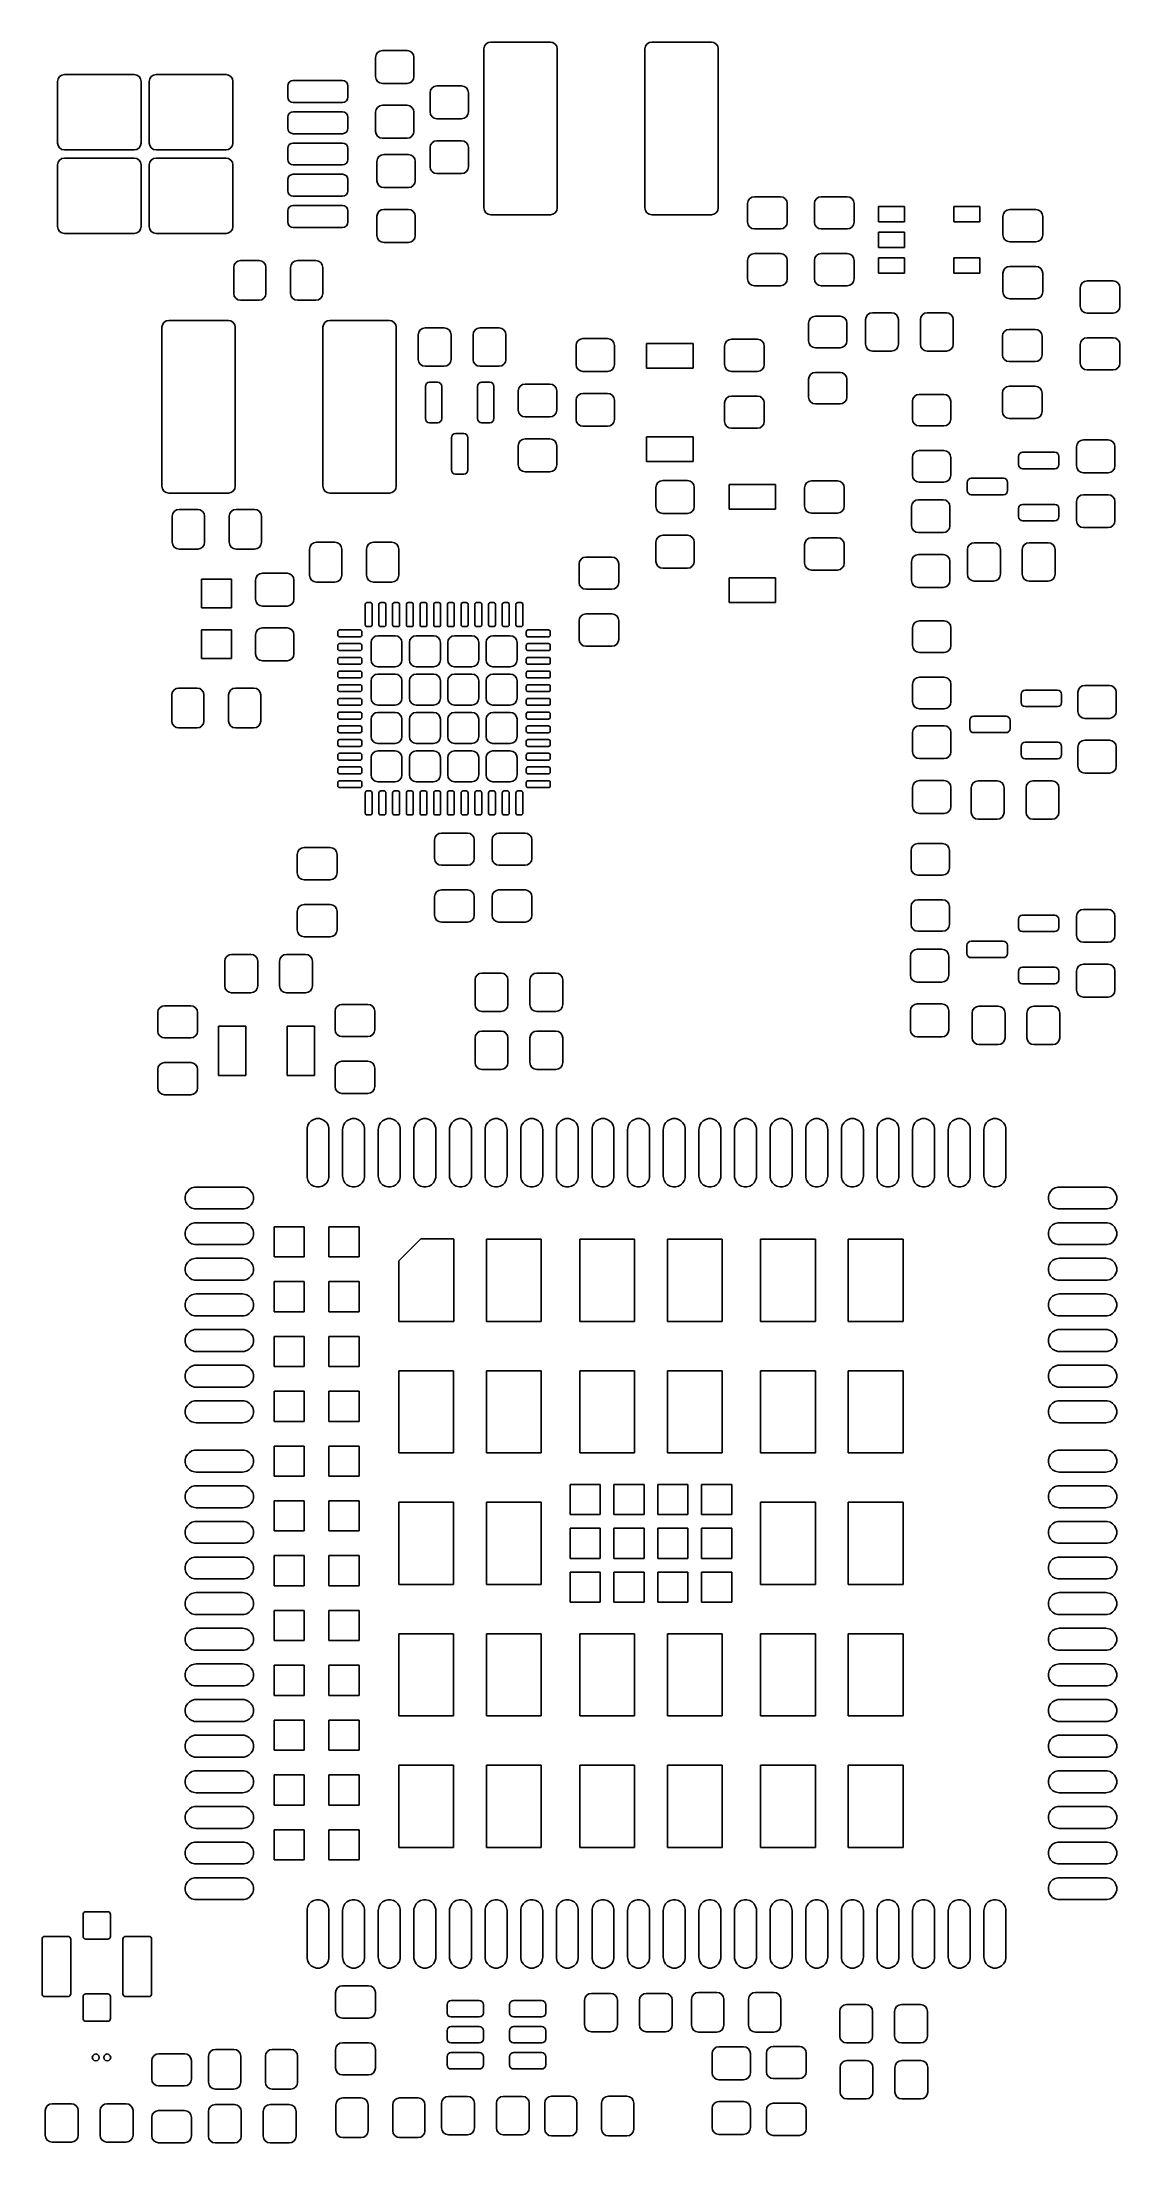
# Model space of a CAD drawing. Extents: x 124.2 to 163.5, y -118.2 to -41.5.
import ezdxf

# ---------------------------------------------------------------- set-up
doc = ezdxf.new("R2010")
doc.units = 0
doc.layers.add('BLACK', color=7, linetype='CONTINUOUS')

msp = doc.modelspace()

# ---------------------------------------------------------------- linework, layer by layer
at = {"layer": 'BLACK', "linetype": 'CONTINUOUS'}
for p, q in [((136.38, -42.1), (136.39903, -42.004329)), ((136.38, -42.8), (136.38, -42.1)), ((136.39903, -42.004329), (136.453223, -41.923223)), ((136.453223, -41.923223), (136.534329, -41.86903)), ((136.534329, -41.86903), (136.63, -41.85)), ((136.63, -41.85), (137.53, -41.85)), ((137.53, -41.85), (137.625671, -41.86903)), ((137.625671, -41.86903), (137.706777, -41.923223)), ((137.706777, -41.923223), (137.76097, -42.004329)), ((137.76097, -42.004329), (137.78, -42.1)), ((137.78, -42.1), (137.78, -42.8)), ((140.335, -41.79), (140.35403, -41.694329)), ((140.335, -47.59), (140.335, -41.79)), ((140.35403, -41.694329), (140.408223, -41.613223)), ((140.408223, -41.613223), (140.489329, -41.55903)), ((140.489329, -41.55903), (140.585, -41.54)), ((140.585, -41.54), (142.76, -41.54)), ((142.76, -41.54), (142.855671, -41.55903)), ((142.855671, -41.55903), (142.936777, -41.613223)), ((142.936777, -41.613223), (142.99097, -41.694329)), ((142.99097, -41.694329), (143.01, -41.79)), ((143.01, -41.79), (143.01, -47.59)), ((146.21, -41.79), (146.22903, -41.694329)), ((146.21, -47.59), (146.21, -41.79)), ((146.22903, -41.694329), (146.283223, -41.613223)), ((146.283223, -41.613223), (146.364329, -41.55903)), ((146.364329, -41.55903), (146.46, -41.54)), ((146.46, -41.54), (148.635, -41.54)), ((148.635, -41.54), (148.730671, -41.55903)), ((148.730671, -41.55903), (148.811777, -41.613223)), ((148.811777, -41.613223), (148.86597, -41.694329)), ((148.86597, -41.694329), (148.885, -41.79)), ((148.885, -41.79), (148.885, -47.59)), ((124.775, -42.975), (124.79403, -42.879329)), ((124.79403, -42.879329), (124.848223, -42.798223)), ((124.848223, -42.798223), (124.929329, -42.74403)), ((124.929329, -42.74403), (125.025, -42.725)), ((125.025, -42.725), (127.575, -42.725)), ((127.575, -42.725), (127.670671, -42.74403)), ((127.670671, -42.74403), (127.751777, -42.798223)), ((127.751777, -42.798223), (127.80597, -42.879329)), ((127.80597, -42.879329), (127.825, -42.975)), ((128.125, -42.975), (128.14403, -42.879329)), ((128.14403, -42.879329), (128.198223, -42.798223)), ((128.198223, -42.798223), (128.279329, -42.74403)), ((128.279329, -42.74403), (128.375, -42.725)), ((128.375, -42.725), (130.925, -42.725)), ((130.925, -42.725), (131.020671, -42.74403)), ((131.020671, -42.74403), (131.101777, -42.798223)), ((131.101777, -42.798223), (131.15597, -42.879329)), ((131.15597, -42.879329), (131.175, -42.975)), ((136.39903, -42.895671), (136.38, -42.8)), ((136.453223, -42.976777), (136.39903, -42.895671)), ((137.76097, -42.895671), (137.706777, -42.976777)), ((137.78, -42.8), (137.76097, -42.895671)), ((124.775, -45.225), (124.775, -42.975)), ((127.825, -42.975), (127.825, -45.225)), ((128.125, -45.225), (128.125, -42.975)), ((131.175, -42.975), (131.175, -45.225)), ((133.175, -43.145), (133.190224, -43.068463)), ((133.175, -43.545), (133.175, -43.145)), ((133.190224, -43.621537), (133.175, -43.545)), ((133.190224, -43.068463), (133.233579, -43.003579)), ((133.233579, -43.686421), (133.190224, -43.621537)), ((133.233579, -43.003579), (133.298463, -42.960224)), ((133.298463, -43.729776), (133.233579, -43.686421)), ((133.298463, -42.960224), (133.375, -42.945)), ((133.375, -42.945), (135.175, -42.945)), ((135.175, -42.945), (135.251537, -42.960224)), ((135.251537, -42.960224), (135.316421, -43.003579)), ((135.316421, -43.686421), (135.251537, -43.729776)), ((135.316421, -43.003579), (135.359776, -43.068463)), ((135.359776, -43.621537), (135.316421, -43.686421)), ((135.359776, -43.068463), (135.375, -43.145)), ((135.375, -43.545), (135.359776, -43.621537)), ((135.375, -43.145), (135.375, -43.545)), ((136.534329, -43.03097), (136.453223, -42.976777)), ((136.63, -43.05), (136.534329, -43.03097)), ((137.53, -43.05), (136.63, -43.05)), ((137.625671, -43.03097), (137.53, -43.05)), ((137.706777, -42.976777), (137.625671, -43.03097)), ((138.37, -43.39), (138.38903, -43.294329)), ((138.37, -44.09), (138.37, -43.39)), ((138.38903, -43.294329), (138.443223, -43.213223)), ((138.443223, -43.213223), (138.524329, -43.15903)), ((138.524329, -43.15903), (138.62, -43.14)), ((138.62, -43.14), (139.52, -43.14)), ((139.52, -43.14), (139.615671, -43.15903)), ((139.615671, -43.15903), (139.696777, -43.213223)), ((139.696777, -43.213223), (139.75097, -43.294329)), ((139.75097, -43.294329), (139.77, -43.39)), ((139.77, -43.39), (139.77, -44.09)), ((133.175, -44.285), (133.190224, -44.208463)), ((133.175, -44.685), (133.175, -44.285)), ((133.190224, -44.208463), (133.233579, -44.143579)), ((133.233579, -44.143579), (133.298463, -44.100224)), ((133.375, -43.745), (133.298463, -43.729776)), ((133.298463, -44.100224), (133.375, -44.085)), ((135.175, -43.745), (133.375, -43.745)), ((133.375, -44.085), (135.175, -44.085)), ((135.251537, -43.729776), (135.175, -43.745)), ((135.175, -44.085), (135.251537, -44.100224)), ((135.251537, -44.100224), (135.316421, -44.143579)), ((135.316421, -44.143579), (135.359776, -44.208463)), ((135.359776, -44.208463), (135.375, -44.285)), ((135.375, -44.285), (135.375, -44.685)), ((136.38, -44.1), (136.39903, -44.004329)), ((136.38, -44.8), (136.38, -44.1)), ((136.39903, -44.004329), (136.453223, -43.923223)), ((136.453223, -43.923223), (136.534329, -43.86903)), ((136.534329, -43.86903), (136.63, -43.85)), ((136.63, -43.85), (137.53, -43.85)), ((137.53, -43.85), (137.625671, -43.86903)), ((137.625671, -43.86903), (137.706777, -43.923223)), ((137.706777, -43.923223), (137.76097, -44.004329)), ((137.76097, -44.004329), (137.78, -44.1)), ((137.78, -44.1), (137.78, -44.8)), ((138.38903, -44.185671), (138.37, -44.09)), ((138.443223, -44.266777), (138.38903, -44.185671)), ((138.524329, -44.32097), (138.443223, -44.266777)), ((138.62, -44.34), (138.524329, -44.32097)), ((139.52, -44.34), (138.62, -44.34)), ((139.615671, -44.32097), (139.52, -44.34)), ((139.696777, -44.266777), (139.615671, -44.32097)), ((139.75097, -44.185671), (139.696777, -44.266777)), ((139.77, -44.09), (139.75097, -44.185671)), ((124.79403, -45.320671), (124.775, -45.225)), ((127.825, -45.225), (127.80597, -45.320671)), ((128.14403, -45.320671), (128.125, -45.225)), ((131.175, -45.225), (131.15597, -45.320671)), ((133.190224, -44.761537), (133.175, -44.685)), ((133.233579, -44.826421), (133.190224, -44.761537)), ((133.298463, -44.869776), (133.233579, -44.826421)), ((133.375, -44.885), (133.298463, -44.869776)), ((133.298463, -45.240224), (133.375, -45.225)), ((135.175, -44.885), (133.375, -44.885)), ((133.375, -45.225), (135.175, -45.225)), ((135.251537, -44.869776), (135.175, -44.885)), ((135.175, -45.225), (135.251537, -45.240224)), ((135.316421, -44.826421), (135.251537, -44.869776)), ((135.359776, -44.761537), (135.316421, -44.826421)), ((135.375, -44.685), (135.359776, -44.761537)), ((136.39903, -44.895671), (136.38, -44.8)), ((136.453223, -44.976777), (136.39903, -44.895671)), ((136.534329, -45.03097), (136.453223, -44.976777)), ((136.63, -45.05), (136.534329, -45.03097)), ((137.53, -45.05), (136.63, -45.05)), ((137.625671, -45.03097), (137.53, -45.05)), ((137.706777, -44.976777), (137.625671, -45.03097)), ((137.76097, -44.895671), (137.706777, -44.976777)), ((137.78, -44.8), (137.76097, -44.895671)), ((138.38903, -45.294329), (138.443223, -45.213223)), ((138.443223, -45.213223), (138.524329, -45.15903)), ((138.524329, -45.15903), (138.62, -45.14)), ((138.62, -45.14), (139.52, -45.14)), ((139.52, -45.14), (139.615671, -45.15903)), ((139.615671, -45.15903), (139.696777, -45.213223)), ((139.696777, -45.213223), (139.75097, -45.294329)), ((124.775, -46.025), (124.79403, -45.929329)), ((124.848223, -45.401777), (124.79403, -45.320671)), ((124.79403, -45.929329), (124.848223, -45.848223)), ((124.929329, -45.45597), (124.848223, -45.401777)), ((124.848223, -45.848223), (124.929329, -45.79403)), ((125.025, -45.475), (124.929329, -45.45597)), ((124.929329, -45.79403), (125.025, -45.775)), ((127.575, -45.475), (125.025, -45.475)), ((125.025, -45.775), (127.575, -45.775)), ((127.670671, -45.45597), (127.575, -45.475)), ((127.575, -45.775), (127.670671, -45.79403)), ((127.751777, -45.401777), (127.670671, -45.45597)), ((127.670671, -45.79403), (127.751777, -45.848223)), ((127.80597, -45.320671), (127.751777, -45.401777)), ((127.751777, -45.848223), (127.80597, -45.929329)), ((127.80597, -45.929329), (127.825, -46.025)), ((128.125, -46.025), (128.14403, -45.929329)), ((128.198223, -45.401777), (128.14403, -45.320671)), ((128.14403, -45.929329), (128.198223, -45.848223)), ((128.279329, -45.45597), (128.198223, -45.401777)), ((128.198223, -45.848223), (128.279329, -45.79403)), ((128.375, -45.475), (128.279329, -45.45597)), ((128.279329, -45.79403), (128.375, -45.775)), ((130.925, -45.475), (128.375, -45.475)), ((128.375, -45.775), (130.925, -45.775)), ((131.020671, -45.45597), (130.925, -45.475)), ((130.925, -45.775), (131.020671, -45.79403)), ((131.101777, -45.401777), (131.020671, -45.45597)), ((131.020671, -45.79403), (131.101777, -45.848223)), ((131.15597, -45.320671), (131.101777, -45.401777)), ((131.101777, -45.848223), (131.15597, -45.929329)), ((131.15597, -45.929329), (131.175, -46.025)), ((133.175, -45.425), (133.190224, -45.348463)), ((133.175, -45.825), (133.175, -45.425)), ((133.190224, -45.901537), (133.175, -45.825)), ((133.190224, -45.348463), (133.233579, -45.283579)), ((133.233579, -45.966421), (133.190224, -45.901537)), ((133.233579, -45.283579), (133.298463, -45.240224)), ((133.298463, -46.009776), (133.233579, -45.966421)), ((135.251537, -45.240224), (135.316421, -45.283579)), ((135.316421, -45.966421), (135.251537, -46.009776)), ((135.316421, -45.283579), (135.359776, -45.348463)), ((135.359776, -45.901537), (135.316421, -45.966421)), ((135.359776, -45.348463), (135.375, -45.425)), ((135.375, -45.825), (135.359776, -45.901537)), ((135.375, -45.425), (135.375, -45.825)), ((136.43, -45.9), (136.44903, -45.804329)), ((136.43, -46.6), (136.43, -45.9)), ((136.44903, -45.804329), (136.503223, -45.723223)), ((136.503223, -45.723223), (136.584329, -45.66903)), ((136.584329, -45.66903), (136.68, -45.65)), ((136.68, -45.65), (137.58, -45.65)), ((137.58, -45.65), (137.675671, -45.66903)), ((137.675671, -45.66903), (137.756777, -45.723223)), ((137.756777, -45.723223), (137.81097, -45.804329)), ((137.81097, -45.804329), (137.83, -45.9)), ((137.83, -45.9), (137.83, -46.6)), ((138.37, -45.39), (138.38903, -45.294329)), ((138.37, -46.09), (138.37, -45.39)), ((139.75097, -45.294329), (139.77, -45.39)), ((139.77, -45.39), (139.77, -46.09)), ((124.775, -48.275), (124.775, -46.025)), ((127.825, -46.025), (127.825, -48.275)), ((128.125, -48.275), (128.125, -46.025)), ((131.175, -46.025), (131.175, -48.275)), ((133.175, -46.565), (133.190224, -46.488463)), ((133.175, -46.965), (133.175, -46.565)), ((133.190224, -46.488463), (133.233579, -46.423579)), ((133.233579, -46.423579), (133.298463, -46.380224)), ((133.375, -46.025), (133.298463, -46.009776)), ((133.298463, -46.380224), (133.375, -46.365)), ((135.175, -46.025), (133.375, -46.025)), ((133.375, -46.365), (135.175, -46.365)), ((135.251537, -46.009776), (135.175, -46.025)), ((135.175, -46.365), (135.251537, -46.380224)), ((135.251537, -46.380224), (135.316421, -46.423579)), ((135.316421, -46.423579), (135.359776, -46.488463)), ((135.359776, -46.488463), (135.375, -46.565)), ((135.375, -46.565), (135.375, -46.965)), ((136.44903, -46.695671), (136.43, -46.6)), ((136.503223, -46.776777), (136.44903, -46.695671)), ((137.81097, -46.695671), (137.756777, -46.776777)), ((137.83, -46.6), (137.81097, -46.695671)), ((138.38903, -46.185671), (138.37, -46.09)), ((138.443223, -46.266777), (138.38903, -46.185671)), ((138.524329, -46.32097), (138.443223, -46.266777)), ((138.62, -46.34), (138.524329, -46.32097)), ((139.52, -46.34), (138.62, -46.34)), ((139.615671, -46.32097), (139.52, -46.34)), ((139.696777, -46.266777), (139.615671, -46.32097)), ((139.75097, -46.185671), (139.696777, -46.266777)), ((139.77, -46.09), (139.75097, -46.185671)), ((133.190224, -47.041537), (133.175, -46.965)), ((133.233579, -47.106421), (133.190224, -47.041537)), ((133.298463, -47.149776), (133.233579, -47.106421)), ((133.233579, -47.563579), (133.298463, -47.520224)), ((133.375, -47.165), (133.298463, -47.149776)), ((133.298463, -47.520224), (133.375, -47.505)), ((135.175, -47.165), (133.375, -47.165)), ((133.375, -47.505), (135.175, -47.505)), ((135.251537, -47.149776), (135.175, -47.165)), ((135.175, -47.505), (135.251537, -47.520224)), ((135.316421, -47.106421), (135.251537, -47.149776)), ((135.251537, -47.520224), (135.316421, -47.563579)), ((135.359776, -47.041537), (135.316421, -47.106421)), ((135.375, -46.965), (135.359776, -47.041537)), ((136.584329, -46.83097), (136.503223, -46.776777)), ((136.68, -46.85), (136.584329, -46.83097)), ((137.58, -46.85), (136.68, -46.85)), ((137.675671, -46.83097), (137.58, -46.85)), ((137.756777, -46.776777), (137.675671, -46.83097)), ((149.955, -47.435), (149.97403, -47.339329)), ((149.955, -48.11), (149.955, -47.435)), ((149.97403, -47.339329), (150.028223, -47.258223)), ((150.028223, -47.258223), (150.109329, -47.20403)), ((150.109329, -47.20403), (150.205, -47.185)), ((150.205, -47.185), (151.155, -47.185)), ((151.155, -47.185), (151.250671, -47.20403)), ((151.250671, -47.20403), (151.331777, -47.258223)), ((151.331777, -47.258223), (151.38597, -47.339329)), ((151.38597, -47.339329), (151.405, -47.435)), ((151.405, -47.435), (151.405, -48.11)), ((152.395, -47.435), (152.41403, -47.339329)), ((152.395, -48.11), (152.395, -47.435)), ((152.41403, -47.339329), (152.468223, -47.258223)), ((152.468223, -47.258223), (152.549329, -47.20403)), ((152.549329, -47.20403), (152.645, -47.185)), ((152.645, -47.185), (153.595, -47.185)), ((153.595, -47.185), (153.690671, -47.20403)), ((153.690671, -47.20403), (153.771777, -47.258223)), ((153.771777, -47.258223), (153.82597, -47.339329)), ((153.82597, -47.339329), (153.845, -47.435)), ((153.845, -47.435), (153.845, -48.11)), ((124.79403, -48.370671), (124.775, -48.275)), ((127.825, -48.275), (127.80597, -48.370671)), ((128.14403, -48.370671), (128.125, -48.275)), ((131.175, -48.275), (131.15597, -48.370671)), ((133.175, -47.705), (133.190224, -47.628463)), ((133.175, -48.105), (133.175, -47.705)), ((133.190224, -48.181537), (133.175, -48.105)), ((133.190224, -47.628463), (133.233579, -47.563579)), ((133.233579, -48.246421), (133.190224, -48.181537)), ((133.298463, -48.289776), (133.233579, -48.246421)), ((133.375, -48.305), (133.298463, -48.289776)), ((135.251537, -48.289776), (135.175, -48.305)), ((135.316421, -48.246421), (135.251537, -48.289776)), ((135.316421, -47.563579), (135.359776, -47.628463)), ((135.359776, -48.181537), (135.316421, -48.246421)), ((135.359776, -47.628463), (135.375, -47.705)), ((135.375, -48.105), (135.359776, -48.181537)), ((135.375, -47.705), (135.375, -48.105)), ((136.43, -47.9), (136.44903, -47.804329)), ((136.43, -48.6), (136.43, -47.9)), ((136.44903, -47.804329), (136.503223, -47.723223)), ((136.503223, -47.723223), (136.584329, -47.66903)), ((136.584329, -47.66903), (136.68, -47.65)), ((136.68, -47.65), (137.58, -47.65)), ((137.58, -47.65), (137.675671, -47.66903)), ((137.675671, -47.66903), (137.756777, -47.723223)), ((137.756777, -47.723223), (137.81097, -47.804329)), ((137.81097, -47.804329), (137.83, -47.9)), ((137.83, -47.9), (137.83, -48.6)), ((140.35403, -47.685671), (140.335, -47.59)), ((140.408223, -47.766777), (140.35403, -47.685671)), ((140.489329, -47.82097), (140.408223, -47.766777)), ((140.585, -47.84), (140.489329, -47.82097)), ((142.76, -47.84), (140.585, -47.84)), ((142.855671, -47.82097), (142.76, -47.84)), ((142.936777, -47.766777), (142.855671, -47.82097)), ((142.99097, -47.685671), (142.936777, -47.766777)), ((143.01, -47.59), (142.99097, -47.685671)), ((146.22903, -47.685671), (146.21, -47.59)), ((146.283223, -47.766777), (146.22903, -47.685671)), ((146.364329, -47.82097), (146.283223, -47.766777)), ((146.46, -47.84), (146.364329, -47.82097)), ((148.635, -47.84), (146.46, -47.84)), ((148.730671, -47.82097), (148.635, -47.84)), ((148.811777, -47.766777), (148.730671, -47.82097)), ((148.86597, -47.685671), (148.811777, -47.766777)), ((148.885, -47.59), (148.86597, -47.685671)), ((149.97403, -48.205671), (149.955, -48.11)), ((150.028223, -48.286777), (149.97403, -48.205671)), ((150.109329, -48.34097), (150.028223, -48.286777)), ((151.331777, -48.286777), (151.250671, -48.34097)), ((151.38597, -48.205671), (151.331777, -48.286777)), ((151.405, -48.11), (151.38597, -48.205671)), ((152.41403, -48.205671), (152.395, -48.11)), ((152.468223, -48.286777), (152.41403, -48.205671)), ((152.549329, -48.34097), (152.468223, -48.286777)), ((153.771777, -48.286777), (153.690671, -48.34097)), ((153.82597, -48.205671), (153.771777, -48.286777)), ((153.845, -48.11), (153.82597, -48.205671)), ((154.72785, -48.0994), (154.72785, -47.5406)), ((154.72785, -47.5406), (155.68035, -47.5406)), ((155.68035, -48.0994), (154.72785, -48.0994)), ((155.68035, -47.5406), (155.68035, -48.0994)), ((157.48375, -48.0994), (157.48375, -47.5406)), ((157.48375, -47.5406), (158.43625, -47.5406)), ((158.43625, -48.0994), (157.48375, -48.0994)), ((158.43625, -47.5406), (158.43625, -48.0994)), ((159.275, -47.905), (159.29403, -47.809329)), ((159.275, -48.58), (159.275, -47.905)), ((159.29403, -47.809329), (159.348223, -47.728223)), ((159.348223, -47.728223), (159.429329, -47.67403)), ((159.429329, -47.67403), (159.525, -47.655)), ((159.525, -47.655), (160.475, -47.655)), ((160.475, -47.655), (160.570671, -47.67403)), ((160.570671, -47.67403), (160.651777, -47.728223)), ((160.651777, -47.728223), (160.70597, -47.809329)), ((160.70597, -47.809329), (160.725, -47.905)), ((160.725, -47.905), (160.725, -48.58)), ((124.848223, -48.451777), (124.79403, -48.370671)), ((124.929329, -48.50597), (124.848223, -48.451777)), ((125.025, -48.525), (124.929329, -48.50597)), ((127.575, -48.525), (125.025, -48.525)), ((127.670671, -48.50597), (127.575, -48.525)), ((127.751777, -48.451777), (127.670671, -48.50597)), ((127.80597, -48.370671), (127.751777, -48.451777)), ((128.198223, -48.451777), (128.14403, -48.370671)), ((128.279329, -48.50597), (128.198223, -48.451777)), ((128.375, -48.525), (128.279329, -48.50597)), ((130.925, -48.525), (128.375, -48.525)), ((131.020671, -48.50597), (130.925, -48.525)), ((131.101777, -48.451777), (131.020671, -48.50597)), ((131.15597, -48.370671), (131.101777, -48.451777)), ((135.175, -48.305), (133.375, -48.305)), ((136.44903, -48.695671), (136.43, -48.6)), ((136.503223, -48.776777), (136.44903, -48.695671)), ((136.584329, -48.83097), (136.503223, -48.776777)), ((136.68, -48.85), (136.584329, -48.83097)), ((137.58, -48.85), (136.68, -48.85)), ((137.675671, -48.83097), (137.58, -48.85)), ((137.756777, -48.776777), (137.675671, -48.83097)), ((137.81097, -48.695671), (137.756777, -48.776777)), ((137.83, -48.6), (137.81097, -48.695671)), ((150.205, -48.36), (150.109329, -48.34097)), ((151.155, -48.36), (150.205, -48.36)), ((151.250671, -48.34097), (151.155, -48.36)), ((152.645, -48.36), (152.549329, -48.34097)), ((153.595, -48.36), (152.645, -48.36)), ((153.690671, -48.34097), (153.595, -48.36)), ((154.72785, -49.0392), (154.72785, -48.4804)), ((154.72785, -48.4804), (155.68035, -48.4804)), ((155.68035, -49.0392), (154.72785, -49.0392)), ((155.68035, -48.4804), (155.68035, -49.0392)), ((159.29403, -48.675671), (159.275, -48.58)), ((159.348223, -48.756777), (159.29403, -48.675671)), ((159.429329, -48.81097), (159.348223, -48.756777)), ((159.525, -48.83), (159.429329, -48.81097)), ((160.475, -48.83), (159.525, -48.83)), ((160.570671, -48.81097), (160.475, -48.83)), ((160.651777, -48.756777), (160.570671, -48.81097)), ((160.70597, -48.675671), (160.651777, -48.756777)), ((160.725, -48.58), (160.70597, -48.675671)), ((131.205, -49.765), (131.22403, -49.669329)), ((131.205, -50.715), (131.205, -49.765)), ((131.22403, -49.669329), (131.278223, -49.588223)), ((131.278223, -49.588223), (131.359329, -49.53403)), ((131.359329, -49.53403), (131.455, -49.515)), ((131.455, -49.515), (132.13, -49.515)), ((132.13, -49.515), (132.225671, -49.53403)), ((132.225671, -49.53403), (132.306777, -49.588223)), ((132.306777, -49.588223), (132.36097, -49.669329)), ((132.36097, -49.669329), (132.38, -49.765)), ((132.38, -49.765), (132.38, -50.715)), ((133.28, -49.765), (133.29903, -49.669329)), ((133.28, -50.715), (133.28, -49.765)), ((133.29903, -49.669329), (133.353223, -49.588223)), ((133.353223, -49.588223), (133.434329, -49.53403)), ((133.434329, -49.53403), (133.53, -49.515)), ((133.53, -49.515), (134.205, -49.515)), ((134.205, -49.515), (134.300671, -49.53403)), ((134.300671, -49.53403), (134.381777, -49.588223)), ((134.381777, -49.588223), (134.43597, -49.669329)), ((134.43597, -49.669329), (134.455, -49.765)), ((134.455, -49.765), (134.455, -50.715)), ((149.955, -49.51), (149.97403, -49.414329)), ((149.955, -50.185), (149.955, -49.51)), ((149.97403, -49.414329), (150.028223, -49.333223)), ((150.028223, -49.333223), (150.109329, -49.27903)), ((150.109329, -49.27903), (150.205, -49.26)), ((150.205, -49.26), (151.155, -49.26)), ((151.155, -49.26), (151.250671, -49.27903)), ((151.250671, -49.27903), (151.331777, -49.333223)), ((151.331777, -49.333223), (151.38597, -49.414329)), ((151.38597, -49.414329), (151.405, -49.51)), ((151.405, -49.51), (151.405, -50.185)), ((152.395, -49.51), (152.41403, -49.414329)), ((152.395, -50.185), (152.395, -49.51)), ((152.41403, -49.414329), (152.468223, -49.333223)), ((152.468223, -49.333223), (152.549329, -49.27903)), ((152.549329, -49.27903), (152.645, -49.26)), ((152.645, -49.26), (153.595, -49.26)), ((153.595, -49.26), (153.690671, -49.27903)), ((153.690671, -49.27903), (153.771777, -49.333223)), ((153.771777, -49.333223), (153.82597, -49.414329)), ((153.82597, -49.414329), (153.845, -49.51)), ((153.845, -49.51), (153.845, -50.185)), ((154.72785, -49.979), (154.72785, -49.4202)), ((154.72785, -49.4202), (155.68035, -49.4202)), ((155.68035, -49.4202), (155.68035, -49.979)), ((157.48375, -49.979), (157.48375, -49.4202)), ((157.48375, -49.4202), (158.43625, -49.4202)), ((158.43625, -49.4202), (158.43625, -49.979)), ((159.29403, -49.884329), (159.348223, -49.803223)), ((159.348223, -49.803223), (159.429329, -49.74903)), ((159.429329, -49.74903), (159.525, -49.73)), ((159.525, -49.73), (160.475, -49.73)), ((160.475, -49.73), (160.570671, -49.74903)), ((160.570671, -49.74903), (160.651777, -49.803223)), ((160.651777, -49.803223), (160.70597, -49.884329)), ((149.97403, -50.280671), (149.955, -50.185)), ((150.028223, -50.361777), (149.97403, -50.280671)), ((150.109329, -50.41597), (150.028223, -50.361777)), ((150.205, -50.435), (150.109329, -50.41597)), ((151.155, -50.435), (150.205, -50.435)), ((151.250671, -50.41597), (151.155, -50.435)), ((151.331777, -50.361777), (151.250671, -50.41597)), ((151.38597, -50.280671), (151.331777, -50.361777)), ((151.405, -50.185), (151.38597, -50.280671)), ((152.41403, -50.280671), (152.395, -50.185)), ((152.468223, -50.361777), (152.41403, -50.280671)), ((152.549329, -50.41597), (152.468223, -50.361777)), ((152.645, -50.435), (152.549329, -50.41597)), ((153.595, -50.435), (152.645, -50.435)), ((153.690671, -50.41597), (153.595, -50.435)), ((153.771777, -50.361777), (153.690671, -50.41597)), ((153.82597, -50.280671), (153.771777, -50.361777)), ((153.845, -50.185), (153.82597, -50.280671)), ((155.68035, -49.979), (154.72785, -49.979)), ((158.43625, -49.979), (157.48375, -49.979)), ((159.275, -49.98), (159.29403, -49.884329)), ((159.275, -50.655), (159.275, -49.98)), ((160.70597, -49.884329), (160.725, -49.98)), ((160.725, -49.98), (160.725, -50.655)), ((162.095, -50.505), (162.11403, -50.409329)), ((162.095, -51.18), (162.095, -50.505)), ((162.11403, -50.409329), (162.168223, -50.328223)), ((162.168223, -50.328223), (162.249329, -50.27403)), ((162.249329, -50.27403), (162.345, -50.255)), ((162.345, -50.255), (163.295, -50.255)), ((163.295, -50.255), (163.390671, -50.27403)), ((163.390671, -50.27403), (163.471777, -50.328223)), ((163.471777, -50.328223), (163.52597, -50.409329)), ((163.52597, -50.409329), (163.545, -50.505)), ((163.545, -50.505), (163.545, -51.18)), ((131.22403, -50.810671), (131.205, -50.715)), ((131.278223, -50.891777), (131.22403, -50.810671)), ((131.359329, -50.94597), (131.278223, -50.891777)), ((131.455, -50.965), (131.359329, -50.94597)), ((132.13, -50.965), (131.455, -50.965)), ((132.225671, -50.94597), (132.13, -50.965)), ((132.306777, -50.891777), (132.225671, -50.94597)), ((132.36097, -50.810671), (132.306777, -50.891777)), ((132.38, -50.715), (132.36097, -50.810671)), ((133.29903, -50.810671), (133.28, -50.715)), ((133.353223, -50.891777), (133.29903, -50.810671)), ((133.434329, -50.94597), (133.353223, -50.891777)), ((133.53, -50.965), (133.434329, -50.94597)), ((134.205, -50.965), (133.53, -50.965)), ((134.300671, -50.94597), (134.205, -50.965)), ((134.381777, -50.891777), (134.300671, -50.94597)), ((134.43597, -50.810671), (134.381777, -50.891777)), ((134.455, -50.715), (134.43597, -50.810671)), ((159.29403, -50.750671), (159.275, -50.655)), ((159.348223, -50.831777), (159.29403, -50.750671)), ((159.429329, -50.88597), (159.348223, -50.831777)), ((159.525, -50.905), (159.429329, -50.88597)), ((160.475, -50.905), (159.525, -50.905)), ((160.570671, -50.88597), (160.475, -50.905)), ((160.651777, -50.831777), (160.570671, -50.88597)), ((160.70597, -50.750671), (160.651777, -50.831777)), ((160.725, -50.655), (160.70597, -50.750671)), ((162.11403, -51.275671), (162.095, -51.18)), ((162.168223, -51.356777), (162.11403, -51.275671)), ((162.249329, -51.41097), (162.168223, -51.356777)), ((163.471777, -51.356777), (163.390671, -51.41097)), ((163.52597, -51.275671), (163.471777, -51.356777)), ((163.545, -51.18), (163.52597, -51.275671)), ((128.585, -51.95), (128.60403, -51.854329)), ((128.585, -57.75), (128.585, -51.95)), ((128.60403, -51.854329), (128.658223, -51.773223)), ((128.658223, -51.773223), (128.739329, -51.71903)), ((128.739329, -51.71903), (128.835, -51.7)), ((128.835, -51.7), (131.01, -51.7)), ((131.01, -51.7), (131.105671, -51.71903)), ((131.105671, -51.71903), (131.186777, -51.773223)), ((131.186777, -51.773223), (131.24097, -51.854329)), ((131.24097, -51.854329), (131.26, -51.95)), ((131.26, -51.95), (131.26, -57.75)), ((134.46, -51.95), (134.47903, -51.854329)), ((134.46, -57.75), (134.46, -51.95)), ((134.47903, -51.854329), (134.533223, -51.773223)), ((134.533223, -51.773223), (134.614329, -51.71903)), ((134.614329, -51.71903), (134.71, -51.7)), ((134.71, -51.7), (136.885, -51.7)), ((136.885, -51.7), (136.980671, -51.71903)), ((136.980671, -51.71903), (137.061777, -51.773223)), ((137.061777, -51.773223), (137.11597, -51.854329)), ((137.11597, -51.854329), (137.135, -51.95)), ((137.135, -51.95), (137.135, -57.75)), ((137.94, -52.22), (137.95903, -52.124329)), ((137.95903, -52.124329), (138.013223, -52.043223)), ((138.013223, -52.043223), (138.094329, -51.98903)), ((138.094329, -51.98903), (138.19, -51.97)), ((138.19, -51.97), (138.89, -51.97)), ((138.89, -51.97), (138.985671, -51.98903)), ((138.985671, -51.98903), (139.066777, -52.043223)), ((139.066777, -52.043223), (139.12097, -52.124329)), ((139.12097, -52.124329), (139.14, -52.22)), ((139.94, -52.22), (139.95903, -52.124329)), ((139.95903, -52.124329), (140.013223, -52.043223)), ((140.013223, -52.043223), (140.094329, -51.98903)), ((140.094329, -51.98903), (140.19, -51.97)), ((140.19, -51.97), (140.89, -51.97)), ((140.89, -51.97), (140.985671, -51.98903)), ((140.985671, -51.98903), (141.066777, -52.043223)), ((141.066777, -52.043223), (141.12097, -52.124329)), ((141.12097, -52.124329), (141.14, -52.22)), ((152.18, -51.7975), (152.19903, -51.701829)), ((152.18, -52.4475), (152.18, -51.7975)), ((152.19903, -51.701829), (152.253223, -51.620723)), ((152.253223, -51.620723), (152.334329, -51.56653)), ((152.334329, -51.56653), (152.43, -51.5475)), ((152.43, -51.5475), (153.33, -51.5475)), ((153.33, -51.5475), (153.425671, -51.56653)), ((153.425671, -51.56653), (153.506777, -51.620723)), ((153.506777, -51.620723), (153.56097, -51.701829)), ((153.56097, -51.701829), (153.58, -51.7975)), ((153.58, -51.7975), (153.58, -52.4475)), ((154.26, -51.67), (154.27903, -51.574329)), ((154.26, -52.57), (154.26, -51.67)), ((154.27903, -51.574329), (154.333223, -51.493223)), ((154.333223, -51.493223), (154.414329, -51.43903)), ((154.414329, -51.43903), (154.51, -51.42)), ((154.51, -51.42), (155.21, -51.42)), ((155.21, -51.42), (155.305671, -51.43903)), ((155.305671, -51.43903), (155.386777, -51.493223)), ((155.386777, -51.493223), (155.44097, -51.574329)), ((155.44097, -51.574329), (155.46, -51.67)), ((155.46, -51.67), (155.46, -52.57)), ((156.26, -51.67), (156.27903, -51.574329)), ((156.26, -52.57), (156.26, -51.67)), ((156.27903, -51.574329), (156.333223, -51.493223)), ((156.333223, -51.493223), (156.414329, -51.43903)), ((156.414329, -51.43903), (156.51, -51.42)), ((156.51, -51.42), (157.21, -51.42)), ((157.21, -51.42), (157.305671, -51.43903)), ((157.305671, -51.43903), (157.386777, -51.493223)), ((157.386777, -51.493223), (157.44097, -51.574329)), ((157.44097, -51.574329), (157.46, -51.67)), ((157.46, -51.67), (157.46, -52.57)), ((159.27403, -52.179329), (159.328223, -52.098223)), ((159.328223, -52.098223), (159.409329, -52.04403)), ((159.409329, -52.04403), (159.505, -52.025)), ((159.505, -52.025), (160.455, -52.025)), ((160.455, -52.025), (160.550671, -52.04403)), ((160.550671, -52.04403), (160.631777, -52.098223)), ((160.631777, -52.098223), (160.68597, -52.179329)), ((162.345, -51.43), (162.249329, -51.41097)), ((163.295, -51.43), (162.345, -51.43)), ((163.390671, -51.41097), (163.295, -51.43)), ((137.94, -53.12), (137.94, -52.22)), ((139.14, -52.22), (139.14, -53.12)), ((139.94, -53.12), (139.94, -52.22)), ((141.14, -52.22), (141.14, -53.12)), ((143.7, -52.61), (143.71903, -52.514329)), ((143.7, -53.31), (143.7, -52.61)), ((143.71903, -52.514329), (143.773223, -52.433223)), ((143.773223, -52.433223), (143.854329, -52.37903)), ((143.854329, -52.37903), (143.95, -52.36)), ((143.95, -52.36), (144.85, -52.36)), ((144.85, -52.36), (144.945671, -52.37903)), ((144.945671, -52.37903), (145.026777, -52.433223)), ((145.026777, -52.433223), (145.08097, -52.514329)), ((145.08097, -52.514329), (145.1, -52.61)), ((145.1, -52.61), (145.1, -53.31)), ((146.27, -53.44), (146.27, -52.54)), ((146.27, -52.54), (147.97, -52.54)), ((147.97, -52.54), (147.97, -53.44)), ((149.115, -52.635), (149.13403, -52.539329)), ((149.115, -53.31), (149.115, -52.635)), ((149.13403, -52.539329), (149.188223, -52.458223)), ((149.188223, -52.458223), (149.269329, -52.40403)), ((149.269329, -52.40403), (149.365, -52.385)), ((149.365, -52.385), (150.315, -52.385)), ((150.315, -52.385), (150.410671, -52.40403)), ((150.410671, -52.40403), (150.491777, -52.458223)), ((150.491777, -52.458223), (150.54597, -52.539329)), ((150.54597, -52.539329), (150.565, -52.635)), ((150.565, -52.635), (150.565, -53.31)), ((152.19903, -52.543171), (152.18, -52.4475)), ((152.253223, -52.624277), (152.19903, -52.543171)), ((152.334329, -52.67847), (152.253223, -52.624277)), ((152.43, -52.6975), (152.334329, -52.67847)), ((153.33, -52.6975), (152.43, -52.6975)), ((153.425671, -52.67847), (153.33, -52.6975)), ((153.506777, -52.624277), (153.425671, -52.67847)), ((153.56097, -52.543171), (153.506777, -52.624277)), ((153.58, -52.4475), (153.56097, -52.543171)), ((154.27903, -52.665671), (154.26, -52.57)), ((154.333223, -52.746777), (154.27903, -52.665671)), ((154.414329, -52.80097), (154.333223, -52.746777)), ((154.51, -52.82), (154.414329, -52.80097)), ((155.21, -52.82), (154.51, -52.82)), ((155.305671, -52.80097), (155.21, -52.82)), ((155.386777, -52.746777), (155.305671, -52.80097)), ((155.44097, -52.665671), (155.386777, -52.746777)), ((155.46, -52.57), (155.44097, -52.665671)), ((156.27903, -52.665671), (156.26, -52.57)), ((156.333223, -52.746777), (156.27903, -52.665671)), ((156.414329, -52.80097), (156.333223, -52.746777)), ((156.51, -52.82), (156.414329, -52.80097)), ((157.21, -52.82), (156.51, -52.82)), ((157.305671, -52.80097), (157.21, -52.82)), ((157.386777, -52.746777), (157.305671, -52.80097)), ((157.44097, -52.665671), (157.386777, -52.746777)), ((157.46, -52.57), (157.44097, -52.665671)), ((159.255, -52.275), (159.27403, -52.179329)), ((159.255, -52.95), (159.255, -52.275)), ((160.68597, -52.179329), (160.705, -52.275)), ((160.705, -52.275), (160.705, -52.95)), ((162.095, -52.58), (162.11403, -52.484329)), ((162.095, -53.255), (162.095, -52.58)), ((162.11403, -52.484329), (162.168223, -52.403223)), ((162.168223, -52.403223), (162.249329, -52.34903)), ((162.249329, -52.34903), (162.345, -52.33)), ((162.345, -52.33), (163.295, -52.33)), ((163.295, -52.33), (163.390671, -52.34903)), ((163.390671, -52.34903), (163.471777, -52.403223)), ((163.471777, -52.403223), (163.52597, -52.484329)), ((163.52597, -52.484329), (163.545, -52.58)), ((163.545, -52.58), (163.545, -53.255)), ((137.95903, -53.215671), (137.94, -53.12)), ((138.013223, -53.296777), (137.95903, -53.215671)), ((138.094329, -53.35097), (138.013223, -53.296777)), ((138.19, -53.37), (138.094329, -53.35097)), ((138.89, -53.37), (138.19, -53.37)), ((138.985671, -53.35097), (138.89, -53.37)), ((139.066777, -53.296777), (138.985671, -53.35097)), ((139.12097, -53.215671), (139.066777, -53.296777)), ((139.14, -53.12), (139.12097, -53.215671)), ((139.95903, -53.215671), (139.94, -53.12)), ((140.013223, -53.296777), (139.95903, -53.215671)), ((140.094329, -53.35097), (140.013223, -53.296777)), ((140.19, -53.37), (140.094329, -53.35097)), ((140.89, -53.37), (140.19, -53.37)), ((140.985671, -53.35097), (140.89, -53.37)), ((141.066777, -53.296777), (140.985671, -53.35097)), ((141.12097, -53.215671), (141.066777, -53.296777)), ((141.14, -53.12), (141.12097, -53.215671)), ((143.71903, -53.405671), (143.7, -53.31)), ((143.773223, -53.486777), (143.71903, -53.405671)), ((143.854329, -53.54097), (143.773223, -53.486777)), ((143.95, -53.56), (143.854329, -53.54097)), ((144.85, -53.56), (143.95, -53.56)), ((144.945671, -53.54097), (144.85, -53.56)), ((145.026777, -53.486777), (144.945671, -53.54097)), ((145.08097, -53.405671), (145.026777, -53.486777)), ((145.1, -53.31), (145.08097, -53.405671)), ((147.97, -53.44), (146.27, -53.44)), ((149.13403, -53.405671), (149.115, -53.31)), ((149.188223, -53.486777), (149.13403, -53.405671)), ((149.269329, -53.54097), (149.188223, -53.486777)), ((149.365, -53.56), (149.269329, -53.54097)), ((150.315, -53.56), (149.365, -53.56)), ((150.410671, -53.54097), (150.315, -53.56)), ((150.491777, -53.486777), (150.410671, -53.54097)), ((150.54597, -53.405671), (150.491777, -53.486777)), ((150.565, -53.31), (150.54597, -53.405671)), ((152.253223, -53.670723), (152.334329, -53.61653)), ((152.334329, -53.61653), (152.43, -53.5975)), ((152.43, -53.5975), (153.33, -53.5975)), ((153.33, -53.5975), (153.425671, -53.61653)), ((153.425671, -53.61653), (153.506777, -53.670723)), ((159.27403, -53.045671), (159.255, -52.95)), ((159.328223, -53.126777), (159.27403, -53.045671)), ((159.409329, -53.18097), (159.328223, -53.126777)), ((159.505, -53.2), (159.409329, -53.18097)), ((160.455, -53.2), (159.505, -53.2)), ((160.550671, -53.18097), (160.455, -53.2)), ((160.631777, -53.126777), (160.550671, -53.18097)), ((160.68597, -53.045671), (160.631777, -53.126777)), ((160.705, -52.95), (160.68597, -53.045671)), ((162.11403, -53.350671), (162.095, -53.255)), ((162.168223, -53.431777), (162.11403, -53.350671)), ((162.249329, -53.48597), (162.168223, -53.431777)), ((162.345, -53.505), (162.249329, -53.48597)), ((163.295, -53.505), (162.345, -53.505)), ((163.390671, -53.48597), (163.295, -53.505)), ((163.471777, -53.431777), (163.390671, -53.48597)), ((163.52597, -53.350671), (163.471777, -53.431777)), ((163.545, -53.255), (163.52597, -53.350671)), ((138.2, -54.105), (138.211418, -54.047597)), ((138.2, -55.28), (138.2, -54.105)), ((138.211418, -54.047597), (138.243934, -53.998934)), ((138.243934, -53.998934), (138.292597, -53.966418)), ((138.292597, -53.966418), (138.35, -53.955)), ((138.35, -53.955), (138.65, -53.955)), ((138.65, -53.955), (138.707403, -53.966418)), ((138.707403, -53.966418), (138.756066, -53.998934)), ((138.756066, -53.998934), (138.788582, -54.047597)), ((138.788582, -54.047597), (138.8, -54.105)), ((138.8, -54.105), (138.8, -55.28)), ((140.1, -54.105), (140.111418, -54.047597)), ((140.1, -55.28), (140.1, -54.105)), ((140.111418, -54.047597), (140.143934, -53.998934)), ((140.143934, -53.998934), (140.192597, -53.966418)), ((140.192597, -53.966418), (140.25, -53.955)), ((140.25, -53.955), (140.55, -53.955)), ((140.55, -53.955), (140.607403, -53.966418)), ((140.607403, -53.966418), (140.656066, -53.998934)), ((140.656066, -53.998934), (140.688582, -54.047597)), ((140.688582, -54.047597), (140.7, -54.105)), ((140.7, -54.105), (140.7, -55.28)), ((141.59, -54.27), (141.60903, -54.174329)), ((141.59, -54.97), (141.59, -54.27)), ((141.60903, -54.174329), (141.663223, -54.093223)), ((141.663223, -54.093223), (141.744329, -54.03903)), ((141.744329, -54.03903), (141.84, -54.02)), ((141.84, -54.02), (142.74, -54.02)), ((142.74, -54.02), (142.835671, -54.03903)), ((142.835671, -54.03903), (142.916777, -54.093223)), ((142.916777, -54.093223), (142.97097, -54.174329)), ((142.97097, -54.174329), (142.99, -54.27)), ((142.99, -54.27), (142.99, -54.97)), ((143.773223, -54.433223), (143.854329, -54.37903)), ((143.854329, -54.37903), (143.95, -54.36)), ((143.95, -54.36), (144.85, -54.36)), ((144.85, -54.36), (144.945671, -54.37903)), ((144.945671, -54.37903), (145.026777, -54.433223)), ((152.18, -53.8475), (152.19903, -53.751829)), ((152.18, -54.4975), (152.18, -53.8475)), ((152.19903, -53.751829), (152.253223, -53.670723)), ((153.506777, -53.670723), (153.56097, -53.751829)), ((153.56097, -53.751829), (153.58, -53.8475)), ((153.58, -53.8475), (153.58, -54.4975)), ((156.043223, -54.473223), (156.124329, -54.41903)), ((156.124329, -54.41903), (156.22, -54.4)), ((156.22, -54.4), (157.12, -54.4)), ((157.12, -54.4), (157.215671, -54.41903)), ((157.215671, -54.41903), (157.296777, -54.473223)), ((159.255, -54.35), (159.27403, -54.254329)), ((159.255, -55.025), (159.255, -54.35)), ((159.27403, -54.254329), (159.328223, -54.173223)), ((159.328223, -54.173223), (159.409329, -54.11903)), ((159.409329, -54.11903), (159.505, -54.1)), ((159.505, -54.1), (160.455, -54.1)), ((160.455, -54.1), (160.550671, -54.11903)), ((160.550671, -54.11903), (160.631777, -54.173223)), ((160.631777, -54.173223), (160.68597, -54.254329)), ((160.68597, -54.254329), (160.705, -54.35)), ((160.705, -54.35), (160.705, -55.025)), ((141.60903, -55.065671), (141.59, -54.97)), ((141.663223, -55.146777), (141.60903, -55.065671)), ((141.744329, -55.20097), (141.663223, -55.146777)), ((142.916777, -55.146777), (142.835671, -55.20097)), ((142.97097, -55.065671), (142.916777, -55.146777)), ((142.99, -54.97), (142.97097, -55.065671)), ((143.7, -54.61), (143.71903, -54.514329)), ((143.7, -55.31), (143.7, -54.61)), ((143.71903, -54.514329), (143.773223, -54.433223)), ((145.026777, -54.433223), (145.08097, -54.514329)), ((145.08097, -54.514329), (145.1, -54.61)), ((145.1, -54.61), (145.1, -55.31)), ((149.115, -54.71), (149.13403, -54.614329)), ((149.115, -55.385), (149.115, -54.71)), ((149.13403, -54.614329), (149.188223, -54.533223)), ((149.188223, -54.533223), (149.269329, -54.47903)), ((149.269329, -54.47903), (149.365, -54.46)), ((149.365, -54.46), (150.315, -54.46)), ((150.315, -54.46), (150.410671, -54.47903)), ((150.410671, -54.47903), (150.491777, -54.533223)), ((150.491777, -54.533223), (150.54597, -54.614329)), ((150.54597, -54.614329), (150.565, -54.71)), ((150.565, -54.71), (150.565, -55.385)), ((152.19903, -54.593171), (152.18, -54.4975)), ((152.253223, -54.674277), (152.19903, -54.593171)), ((152.334329, -54.72847), (152.253223, -54.674277)), ((152.43, -54.7475), (152.334329, -54.72847)), ((153.33, -54.7475), (152.43, -54.7475)), ((153.425671, -54.72847), (153.33, -54.7475)), ((153.506777, -54.674277), (153.425671, -54.72847)), ((153.56097, -54.593171), (153.506777, -54.674277)), ((153.58, -54.4975), (153.56097, -54.593171)), ((155.97, -54.65), (155.98903, -54.554329)), ((155.97, -55.3), (155.97, -54.65)), ((155.98903, -54.554329), (156.043223, -54.473223)), ((157.296777, -54.473223), (157.35097, -54.554329)), ((157.35097, -54.554329), (157.37, -54.65)), ((157.37, -54.65), (157.37, -55.3)), ((159.27403, -55.120671), (159.255, -55.025)), ((159.328223, -55.201777), (159.27403, -55.120671)), ((160.68597, -55.120671), (160.631777, -55.201777)), ((160.705, -55.025), (160.68597, -55.120671)), ((138.211418, -55.337403), (138.2, -55.28)), ((138.243934, -55.386066), (138.211418, -55.337403)), ((138.292597, -55.418582), (138.243934, -55.386066)), ((138.35, -55.43), (138.292597, -55.418582)), ((138.65, -55.43), (138.35, -55.43)), ((138.707403, -55.418582), (138.65, -55.43)), ((138.756066, -55.386066), (138.707403, -55.418582)), ((138.788582, -55.337403), (138.756066, -55.386066)), ((138.8, -55.28), (138.788582, -55.337403)), ((139.15, -55.98), (139.161418, -55.922597)), ((139.161418, -55.922597), (139.193934, -55.873934)), ((139.193934, -55.873934), (139.242597, -55.841418)), ((139.242597, -55.841418), (139.3, -55.83)), ((139.3, -55.83), (139.6, -55.83)), ((139.6, -55.83), (139.657403, -55.841418)), ((139.657403, -55.841418), (139.706066, -55.873934)), ((139.706066, -55.873934), (139.738582, -55.922597)), ((139.738582, -55.922597), (139.75, -55.98)), ((140.111418, -55.337403), (140.1, -55.28)), ((140.143934, -55.386066), (140.111418, -55.337403)), ((140.192597, -55.418582), (140.143934, -55.386066)), ((140.25, -55.43), (140.192597, -55.418582)), ((140.55, -55.43), (140.25, -55.43)), ((140.607403, -55.418582), (140.55, -55.43)), ((140.656066, -55.386066), (140.607403, -55.418582)), ((140.688582, -55.337403), (140.656066, -55.386066)), ((140.7, -55.28), (140.688582, -55.337403)), ((141.84, -55.22), (141.744329, -55.20097)), ((142.74, -55.22), (141.84, -55.22)), ((142.835671, -55.20097), (142.74, -55.22)), ((143.71903, -55.405671), (143.7, -55.31)), ((143.773223, -55.486777), (143.71903, -55.405671)), ((143.854329, -55.54097), (143.773223, -55.486777)), ((143.95, -55.56), (143.854329, -55.54097)), ((144.85, -55.56), (143.95, -55.56)), ((144.945671, -55.54097), (144.85, -55.56)), ((145.026777, -55.486777), (144.945671, -55.54097)), ((145.08097, -55.405671), (145.026777, -55.486777)), ((145.1, -55.31), (145.08097, -55.405671)), ((146.27, -56.84), (146.27, -55.94)), ((146.27, -55.94), (147.97, -55.94)), ((147.97, -55.94), (147.97, -56.84)), ((149.13403, -55.480671), (149.115, -55.385)), ((149.188223, -55.561777), (149.13403, -55.480671)), ((149.269329, -55.61597), (149.188223, -55.561777)), ((149.365, -55.635), (149.269329, -55.61597)), ((150.315, -55.635), (149.365, -55.635)), ((150.410671, -55.61597), (150.315, -55.635)), ((150.491777, -55.561777), (150.410671, -55.61597)), ((150.54597, -55.480671), (150.491777, -55.561777)), ((150.565, -55.385), (150.54597, -55.480671)), ((155.98903, -55.395671), (155.97, -55.3)), ((156.043223, -55.476777), (155.98903, -55.395671)), ((156.124329, -55.53097), (156.043223, -55.476777)), ((156.22, -55.55), (156.124329, -55.53097)), ((157.12, -55.55), (156.22, -55.55)), ((157.215671, -55.53097), (157.12, -55.55)), ((157.296777, -55.476777), (157.215671, -55.53097)), ((157.35097, -55.395671), (157.296777, -55.476777)), ((157.37, -55.3), (157.35097, -55.395671)), ((159.409329, -55.25597), (159.328223, -55.201777)), ((159.505, -55.275), (159.409329, -55.25597)), ((160.455, -55.275), (159.505, -55.275)), ((160.550671, -55.25597), (160.455, -55.275)), ((160.631777, -55.201777), (160.550671, -55.25597)), ((139.15, -57.155), (139.15, -55.98)), ((139.75, -55.98), (139.75, -57.155)), ((141.59, -56.27), (141.60903, -56.174329)), ((141.59, -56.97), (141.59, -56.27)), ((141.60903, -56.174329), (141.663223, -56.093223)), ((141.663223, -56.093223), (141.744329, -56.03903)), ((141.744329, -56.03903), (141.84, -56.02)), ((141.84, -56.02), (142.74, -56.02)), ((142.74, -56.02), (142.835671, -56.03903)), ((142.835671, -56.03903), (142.916777, -56.093223)), ((142.916777, -56.093223), (142.97097, -56.174329)), ((142.97097, -56.174329), (142.99, -56.27)), ((142.99, -56.27), (142.99, -56.97)), ((155.97, -56.7), (155.98903, -56.604329)), ((155.97, -57.35), (155.97, -56.7)), ((155.98903, -56.604329), (156.043223, -56.523223)), ((156.043223, -56.523223), (156.124329, -56.46903)), ((156.124329, -56.46903), (156.22, -56.45)), ((156.22, -56.45), (157.12, -56.45)), ((157.12, -56.45), (157.215671, -56.46903)), ((157.215671, -56.46903), (157.296777, -56.523223)), ((157.296777, -56.523223), (157.35097, -56.604329)), ((157.35097, -56.604329), (157.37, -56.7)), ((157.37, -56.7), (157.37, -57.35)), ((159.8425, -56.66), (159.853918, -56.602597)), ((159.8425, -56.96), (159.8425, -56.66)), ((159.853918, -56.602597), (159.886434, -56.553934)), ((159.886434, -56.553934), (159.935097, -56.521418)), ((159.935097, -56.521418), (159.9925, -56.51)), ((159.9925, -56.51), (161.1675, -56.51)), ((161.1675, -56.51), (161.224903, -56.521418)), ((161.224903, -56.521418), (161.273566, -56.553934)), ((161.273566, -56.553934), (161.306082, -56.602597)), ((161.306082, -56.602597), (161.3175, -56.66)), ((161.3175, -56.66), (161.3175, -56.96)), ((161.96, -56.31), (161.97903, -56.214329)), ((161.96, -57.01), (161.96, -56.31)), ((161.97903, -56.214329), (162.033223, -56.133223)), ((162.033223, -56.133223), (162.114329, -56.07903)), ((162.114329, -56.07903), (162.21, -56.06)), ((162.21, -56.06), (163.11, -56.06)), ((163.11, -56.06), (163.205671, -56.07903)), ((163.205671, -56.07903), (163.286777, -56.133223)), ((163.286777, -56.133223), (163.34097, -56.214329)), ((163.34097, -56.214329), (163.36, -56.31)), ((163.36, -56.31), (163.36, -57.01)), ((139.161418, -57.212403), (139.15, -57.155)), ((139.193934, -57.261066), (139.161418, -57.212403)), ((139.242597, -57.293582), (139.193934, -57.261066)), ((139.3, -57.305), (139.242597, -57.293582)), ((139.6, -57.305), (139.3, -57.305)), ((139.657403, -57.293582), (139.6, -57.305)), ((139.706066, -57.261066), (139.657403, -57.293582)), ((139.738582, -57.212403), (139.706066, -57.261066)), ((139.75, -57.155), (139.738582, -57.212403)), ((141.60903, -57.065671), (141.59, -56.97)), ((141.663223, -57.146777), (141.60903, -57.065671)), ((141.744329, -57.20097), (141.663223, -57.146777)), ((141.84, -57.22), (141.744329, -57.20097)), ((142.74, -57.22), (141.84, -57.22)), ((142.835671, -57.20097), (142.74, -57.22)), ((142.916777, -57.146777), (142.835671, -57.20097)), ((142.97097, -57.065671), (142.916777, -57.146777)), ((142.99, -56.97), (142.97097, -57.065671)), ((147.97, -56.84), (146.27, -56.84)), ((155.98903, -57.445671), (155.97, -57.35)), ((156.043223, -57.526777), (155.98903, -57.445671)), ((157.35097, -57.445671), (157.296777, -57.526777)), ((157.37, -57.35), (157.35097, -57.445671)), ((158.011434, -57.503934), (158.060097, -57.471418)), ((158.060097, -57.471418), (158.1175, -57.46)), ((158.1175, -57.46), (159.2925, -57.46)), ((159.2925, -57.46), (159.349903, -57.471418)), ((159.349903, -57.471418), (159.398566, -57.503934)), ((159.853918, -57.017403), (159.8425, -56.96)), ((159.886434, -57.066066), (159.853918, -57.017403)), ((159.935097, -57.098582), (159.886434, -57.066066)), ((159.9925, -57.11), (159.935097, -57.098582)), ((161.1675, -57.11), (159.9925, -57.11)), ((161.224903, -57.098582), (161.1675, -57.11)), ((161.273566, -57.066066), (161.224903, -57.098582)), ((161.306082, -57.017403), (161.273566, -57.066066)), ((161.3175, -56.96), (161.306082, -57.017403)), ((161.97903, -57.105671), (161.96, -57.01)), ((162.033223, -57.186777), (161.97903, -57.105671)), ((162.114329, -57.24097), (162.033223, -57.186777)), ((162.21, -57.26), (162.114329, -57.24097)), ((163.11, -57.26), (162.21, -57.26)), ((163.205671, -57.24097), (163.11, -57.26)), ((163.286777, -57.186777), (163.205671, -57.24097)), ((163.34097, -57.105671), (163.286777, -57.186777)), ((163.36, -57.01), (163.34097, -57.105671)), ((128.60403, -57.845671), (128.585, -57.75)), ((128.658223, -57.926777), (128.60403, -57.845671)), ((128.739329, -57.98097), (128.658223, -57.926777)), ((128.835, -58), (128.739329, -57.98097)), ((131.01, -58), (128.835, -58)), ((131.105671, -57.98097), (131.01, -58)), ((131.186777, -57.926777), (131.105671, -57.98097)), ((131.24097, -57.845671), (131.186777, -57.926777)), ((131.26, -57.75), (131.24097, -57.845671)), ((134.47903, -57.845671), (134.46, -57.75)), ((134.533223, -57.926777), (134.47903, -57.845671)), ((134.614329, -57.98097), (134.533223, -57.926777)), ((134.71, -58), (134.614329, -57.98097)), ((136.885, -58), (134.71, -58)), ((136.980671, -57.98097), (136.885, -58)), ((137.061777, -57.926777), (136.980671, -57.98097)), ((137.11597, -57.845671), (137.061777, -57.926777)), ((137.135, -57.75), (137.11597, -57.845671)), ((146.61, -57.79), (146.62903, -57.694329)), ((146.61, -58.49), (146.61, -57.79)), ((146.62903, -57.694329), (146.683223, -57.613223)), ((146.683223, -57.613223), (146.764329, -57.55903)), ((146.764329, -57.55903), (146.86, -57.54)), ((146.86, -57.54), (147.76, -57.54)), ((147.76, -57.54), (147.855671, -57.55903)), ((147.855671, -57.55903), (147.936777, -57.613223)), ((147.936777, -57.613223), (147.99097, -57.694329)), ((147.99097, -57.694329), (148.01, -57.79)), ((148.01, -57.79), (148.01, -58.49)), ((149.28, -58.59), (149.28, -57.69)), ((149.28, -57.69), (150.98, -57.69)), ((150.98, -57.69), (150.98, -58.59)), ((152.035, -57.805), (152.05403, -57.709329)), ((152.035, -58.48), (152.035, -57.805)), ((152.05403, -57.709329), (152.108223, -57.628223)), ((152.108223, -57.628223), (152.189329, -57.57403)), ((152.189329, -57.57403), (152.285, -57.555)), ((152.285, -57.555), (153.235, -57.555)), ((153.235, -57.555), (153.330671, -57.57403)), ((153.330671, -57.57403), (153.411777, -57.628223)), ((153.411777, -57.628223), (153.46597, -57.709329)), ((153.46597, -57.709329), (153.485, -57.805)), ((153.485, -57.805), (153.485, -58.48)), ((156.013223, -58.313223), (156.094329, -58.25903)), ((156.124329, -57.58097), (156.043223, -57.526777)), ((156.094329, -58.25903), (156.19, -58.24)), ((156.22, -57.6), (156.124329, -57.58097)), ((156.19, -58.24), (157.09, -58.24)), ((157.12, -57.6), (156.22, -57.6)), ((157.09, -58.24), (157.185671, -58.25903)), ((157.215671, -57.58097), (157.12, -57.6)), ((157.185671, -58.25903), (157.266777, -58.313223)), ((157.296777, -57.526777), (157.215671, -57.58097)), ((157.9675, -57.61), (157.978918, -57.552597)), ((157.9675, -57.91), (157.9675, -57.61)), ((157.978918, -57.967403), (157.9675, -57.91)), ((157.978918, -57.552597), (158.011434, -57.503934)), ((158.011434, -58.016066), (157.978918, -57.967403)), ((158.060097, -58.048582), (158.011434, -58.016066)), ((158.1175, -58.06), (158.060097, -58.048582)), ((159.2925, -58.06), (158.1175, -58.06)), ((159.349903, -58.048582), (159.2925, -58.06)), ((159.398566, -58.016066), (159.349903, -58.048582)), ((159.398566, -57.503934), (159.431082, -57.552597)), ((159.431082, -57.967403), (159.398566, -58.016066)), ((159.431082, -57.552597), (159.4425, -57.61)), ((159.4425, -57.91), (159.431082, -57.967403)), ((159.4425, -57.61), (159.4425, -57.91)), ((161.96, -58.31), (161.97903, -58.214329)), ((161.97903, -58.214329), (162.033223, -58.133223)), ((162.033223, -58.133223), (162.114329, -58.07903)), ((162.114329, -58.07903), (162.21, -58.06)), ((162.21, -58.06), (163.11, -58.06)), ((163.11, -58.06), (163.205671, -58.07903)), ((163.205671, -58.07903), (163.286777, -58.133223)), ((163.286777, -58.133223), (163.34097, -58.214329)), ((163.34097, -58.214329), (163.36, -58.31)), ((128.965, -58.845), (128.98403, -58.749329)), ((128.965, -59.795), (128.965, -58.845)), ((128.98403, -58.749329), (129.038223, -58.668223)), ((129.038223, -58.668223), (129.119329, -58.61403)), ((129.119329, -58.61403), (129.215, -58.595)), ((129.215, -58.595), (129.89, -58.595)), ((129.89, -58.595), (129.985671, -58.61403)), ((129.985671, -58.61403), (130.066777, -58.668223)), ((130.066777, -58.668223), (130.12097, -58.749329)), ((130.12097, -58.749329), (130.14, -58.845)), ((130.14, -58.845), (130.14, -59.795)), ((131.04, -58.845), (131.05903, -58.749329)), ((131.04, -59.795), (131.04, -58.845)), ((131.05903, -58.749329), (131.113223, -58.668223)), ((131.113223, -58.668223), (131.194329, -58.61403)), ((131.194329, -58.61403), (131.29, -58.595)), ((131.29, -58.595), (131.965, -58.595)), ((131.965, -58.595), (132.060671, -58.61403)), ((132.060671, -58.61403), (132.141777, -58.668223)), ((132.141777, -58.668223), (132.19597, -58.749329)), ((132.19597, -58.749329), (132.215, -58.845)), ((132.215, -58.845), (132.215, -59.795)), ((146.62903, -58.585671), (146.61, -58.49)), ((146.683223, -58.666777), (146.62903, -58.585671)), ((146.764329, -58.72097), (146.683223, -58.666777)), ((146.86, -58.74), (146.764329, -58.72097)), ((147.76, -58.74), (146.86, -58.74)), ((147.855671, -58.72097), (147.76, -58.74)), ((147.936777, -58.666777), (147.855671, -58.72097)), ((147.99097, -58.585671), (147.936777, -58.666777)), ((148.01, -58.49), (147.99097, -58.585671)), ((150.98, -58.59), (149.28, -58.59)), ((152.05403, -58.575671), (152.035, -58.48)), ((152.108223, -58.656777), (152.05403, -58.575671)), ((152.189329, -58.71097), (152.108223, -58.656777)), ((152.285, -58.73), (152.189329, -58.71097)), ((153.235, -58.73), (152.285, -58.73)), ((153.330671, -58.71097), (153.235, -58.73)), ((153.411777, -58.656777), (153.330671, -58.71097)), ((153.46597, -58.575671), (153.411777, -58.656777)), ((153.485, -58.48), (153.46597, -58.575671)), ((155.94, -58.49), (155.95903, -58.394329)), ((155.94, -59.19), (155.94, -58.49)), ((155.95903, -58.394329), (156.013223, -58.313223)), ((157.266777, -58.313223), (157.32097, -58.394329)), ((157.32097, -58.394329), (157.34, -58.49)), ((157.34, -58.49), (157.34, -59.19)), ((159.8425, -58.56), (159.853918, -58.502597)), ((159.8425, -58.86), (159.8425, -58.56)), ((159.853918, -58.917403), (159.8425, -58.86)), ((159.853918, -58.502597), (159.886434, -58.453934)), ((159.886434, -58.966066), (159.853918, -58.917403)), ((159.886434, -58.453934), (159.935097, -58.421418)), ((159.935097, -58.998582), (159.886434, -58.966066)), ((159.935097, -58.421418), (159.9925, -58.41)), ((159.9925, -59.01), (159.935097, -58.998582)), ((159.9925, -58.41), (161.1675, -58.41)), ((161.1675, -59.01), (159.9925, -59.01)), ((161.1675, -58.41), (161.224903, -58.421418)), ((161.224903, -58.998582), (161.1675, -59.01)), ((161.224903, -58.421418), (161.273566, -58.453934)), ((161.273566, -58.966066), (161.224903, -58.998582)), ((161.273566, -58.453934), (161.306082, -58.502597)), ((161.306082, -58.917403), (161.273566, -58.966066)), ((161.306082, -58.502597), (161.3175, -58.56)), ((161.3175, -58.86), (161.306082, -58.917403)), ((161.3175, -58.56), (161.3175, -58.86)), ((161.96, -59.01), (161.96, -58.31)), ((161.97903, -59.105671), (161.96, -59.01)), ((163.36, -59.01), (163.34097, -59.105671)), ((163.36, -58.31), (163.36, -59.01)), ((146.61, -59.79), (146.62903, -59.694329)), ((146.61, -60.49), (146.61, -59.79)), ((146.62903, -59.694329), (146.683223, -59.613223)), ((146.683223, -59.613223), (146.764329, -59.55903)), ((146.764329, -59.55903), (146.86, -59.54)), ((146.86, -59.54), (147.76, -59.54)), ((147.76, -59.54), (147.855671, -59.55903)), ((147.855671, -59.55903), (147.936777, -59.613223)), ((147.936777, -59.613223), (147.99097, -59.694329)), ((147.99097, -59.694329), (148.01, -59.79)), ((148.01, -59.79), (148.01, -60.49)), ((152.035, -59.88), (152.05403, -59.784329)), ((152.05403, -59.784329), (152.108223, -59.703223)), ((152.108223, -59.703223), (152.189329, -59.64903)), ((152.189329, -59.64903), (152.285, -59.63)), ((152.285, -59.63), (153.235, -59.63)), ((153.235, -59.63), (153.330671, -59.64903)), ((153.330671, -59.64903), (153.411777, -59.703223)), ((153.411777, -59.703223), (153.46597, -59.784329)), ((153.46597, -59.784329), (153.485, -59.88)), ((155.95903, -59.285671), (155.94, -59.19)), ((156.013223, -59.366777), (155.95903, -59.285671)), ((156.094329, -59.42097), (156.013223, -59.366777)), ((156.19, -59.44), (156.094329, -59.42097)), ((157.09, -59.44), (156.19, -59.44)), ((157.185671, -59.42097), (157.09, -59.44)), ((157.266777, -59.366777), (157.185671, -59.42097)), ((157.32097, -59.285671), (157.266777, -59.366777)), ((157.34, -59.19), (157.32097, -59.285671)), ((162.033223, -59.186777), (161.97903, -59.105671)), ((162.114329, -59.24097), (162.033223, -59.186777)), ((162.21, -59.26), (162.114329, -59.24097)), ((163.11, -59.26), (162.21, -59.26)), ((163.205671, -59.24097), (163.11, -59.26)), ((163.286777, -59.186777), (163.205671, -59.24097)), ((163.34097, -59.105671), (163.286777, -59.186777)), ((128.98403, -59.890671), (128.965, -59.795)), ((129.038223, -59.971777), (128.98403, -59.890671)), ((129.119329, -60.02597), (129.038223, -59.971777)), ((129.215, -60.045), (129.119329, -60.02597)), ((129.89, -60.045), (129.215, -60.045)), ((129.985671, -60.02597), (129.89, -60.045)), ((130.066777, -59.971777), (129.985671, -60.02597)), ((130.12097, -59.890671), (130.066777, -59.971777)), ((130.14, -59.795), (130.12097, -59.890671)), ((131.05903, -59.890671), (131.04, -59.795)), ((131.113223, -59.971777), (131.05903, -59.890671)), ((131.194329, -60.02597), (131.113223, -59.971777)), ((131.29, -60.045), (131.194329, -60.02597)), ((131.965, -60.045), (131.29, -60.045)), ((132.060671, -60.02597), (131.965, -60.045)), ((132.141777, -59.971777), (132.060671, -60.02597)), ((132.19597, -59.890671), (132.141777, -59.971777)), ((132.215, -59.795), (132.19597, -59.890671)), ((133.975, -60.045), (133.99403, -59.949329)), ((133.975, -60.995), (133.975, -60.045)), ((133.99403, -59.949329), (134.048223, -59.868223)), ((134.048223, -59.868223), (134.129329, -59.81403)), ((134.129329, -59.81403), (134.225, -59.795)), ((134.225, -59.795), (134.9, -59.795)), ((134.9, -59.795), (134.995671, -59.81403)), ((134.995671, -59.81403), (135.076777, -59.868223)), ((135.076777, -59.868223), (135.13097, -59.949329)), ((135.13097, -59.949329), (135.15, -60.045)), ((135.15, -60.045), (135.15, -60.995)), ((136.05, -60.045), (136.06903, -59.949329)), ((136.05, -60.995), (136.05, -60.045)), ((136.06903, -59.949329), (136.123223, -59.868223)), ((136.123223, -59.868223), (136.204329, -59.81403)), ((136.204329, -59.81403), (136.3, -59.795)), ((136.3, -59.795), (136.975, -59.795)), ((136.975, -59.795), (137.070671, -59.81403)), ((137.070671, -59.81403), (137.151777, -59.868223)), ((137.151777, -59.868223), (137.20597, -59.949329)), ((137.20597, -59.949329), (137.225, -60.045)), ((137.225, -60.045), (137.225, -60.995)), ((143.805, -60.585), (143.82403, -60.489329)), ((143.82403, -60.489329), (143.878223, -60.408223)), ((143.878223, -60.408223), (143.959329, -60.35403)), ((143.959329, -60.35403), (144.055, -60.335)), ((144.055, -60.335), (145.005, -60.335)), ((145.005, -60.335), (145.100671, -60.35403)), ((145.100671, -60.35403), (145.181777, -60.408223)), ((145.181777, -60.408223), (145.23597, -60.489329)), ((145.23597, -60.489329), (145.255, -60.585)), ((146.62903, -60.585671), (146.61, -60.49)), ((148.01, -60.49), (147.99097, -60.585671)), ((152.035, -60.555), (152.035, -59.88)), ((152.05403, -60.650671), (152.035, -60.555)), ((153.485, -60.555), (153.46597, -60.650671)), ((153.485, -59.88), (153.485, -60.555)), ((155.94, -60.49), (155.95903, -60.394329)), ((155.94, -61.19), (155.94, -60.49)), ((155.95903, -60.394329), (156.013223, -60.313223)), ((156.013223, -60.313223), (156.094329, -60.25903)), ((156.094329, -60.25903), (156.19, -60.24)), ((156.19, -60.24), (157.09, -60.24)), ((157.09, -60.24), (157.185671, -60.25903)), ((157.185671, -60.25903), (157.266777, -60.313223)), ((157.266777, -60.313223), (157.32097, -60.394329)), ((157.32097, -60.394329), (157.34, -60.49)), ((157.34, -60.49), (157.34, -61.19)), ((157.98, -60.06), (157.99903, -59.964329)), ((157.98, -60.96), (157.98, -60.06)), ((157.99903, -59.964329), (158.053223, -59.883223)), ((158.053223, -59.883223), (158.134329, -59.82903)), ((158.134329, -59.82903), (158.23, -59.81)), ((158.23, -59.81), (158.93, -59.81)), ((158.93, -59.81), (159.025671, -59.82903)), ((159.025671, -59.82903), (159.106777, -59.883223)), ((159.106777, -59.883223), (159.16097, -59.964329)), ((159.16097, -59.964329), (159.18, -60.06)), ((159.18, -60.06), (159.18, -60.96)), ((159.98, -60.06), (159.99903, -59.964329)), ((159.98, -60.96), (159.98, -60.06)), ((159.99903, -59.964329), (160.053223, -59.883223)), ((160.053223, -59.883223), (160.134329, -59.82903)), ((160.134329, -59.82903), (160.23, -59.81)), ((160.23, -59.81), (160.93, -59.81)), ((160.93, -59.81), (161.025671, -59.82903)), ((161.025671, -59.82903), (161.106777, -59.883223)), ((161.106777, -59.883223), (161.16097, -59.964329)), ((161.16097, -59.964329), (161.18, -60.06)), ((161.18, -60.06), (161.18, -60.96)), ((130.03, -62.19), (130.03, -61.14)), ((130.03, -61.14), (131.13, -61.14)), ((131.13, -61.14), (131.13, -62.19)), ((132, -61.17), (132.01903, -61.074329)), ((132, -61.87), (132, -61.17)), ((132.01903, -61.074329), (132.073223, -60.993223)), ((132.073223, -60.993223), (132.154329, -60.93903)), ((132.154329, -60.93903), (132.25, -60.92)), ((132.25, -60.92), (133.15, -60.92)), ((133.15, -60.92), (133.245671, -60.93903)), ((133.245671, -60.93903), (133.326777, -60.993223)), ((133.326777, -60.993223), (133.38097, -61.074329)), ((133.38097, -61.074329), (133.4, -61.17)), ((133.4, -61.17), (133.4, -61.87)), ((133.99403, -61.090671), (133.975, -60.995)), ((134.048223, -61.171777), (133.99403, -61.090671)), ((134.129329, -61.22597), (134.048223, -61.171777)), ((134.225, -61.245), (134.129329, -61.22597)), ((134.9, -61.245), (134.225, -61.245)), ((134.995671, -61.22597), (134.9, -61.245)), ((135.076777, -61.171777), (134.995671, -61.22597)), ((135.13097, -61.090671), (135.076777, -61.171777)), ((135.15, -60.995), (135.13097, -61.090671)), ((136.06903, -61.090671), (136.05, -60.995)), ((136.123223, -61.171777), (136.06903, -61.090671)), ((136.204329, -61.22597), (136.123223, -61.171777)), ((136.3, -61.245), (136.204329, -61.22597)), ((136.975, -61.245), (136.3, -61.245)), ((137.070671, -61.22597), (136.975, -61.245)), ((137.151777, -61.171777), (137.070671, -61.22597)), ((137.20597, -61.090671), (137.151777, -61.171777)), ((137.225, -60.995), (137.20597, -61.090671)), ((143.805, -61.26), (143.805, -60.585)), ((143.82403, -61.355671), (143.805, -61.26)), ((145.255, -61.26), (145.23597, -61.355671)), ((145.255, -60.585), (145.255, -61.26)), ((146.683223, -60.666777), (146.62903, -60.585671)), ((146.764329, -60.72097), (146.683223, -60.666777)), ((146.86, -60.74), (146.764329, -60.72097)), ((147.76, -60.74), (146.86, -60.74)), ((147.855671, -60.72097), (147.76, -60.74)), ((147.936777, -60.666777), (147.855671, -60.72097)), ((147.99097, -60.585671), (147.936777, -60.666777)), ((149.28, -61.99), (149.28, -61.09)), ((149.28, -61.09), (150.98, -61.09)), ((150.98, -61.09), (150.98, -61.99)), ((152.108223, -60.731777), (152.05403, -60.650671)), ((152.189329, -60.78597), (152.108223, -60.731777)), ((152.285, -60.805), (152.189329, -60.78597)), ((153.235, -60.805), (152.285, -60.805)), ((153.330671, -60.78597), (153.235, -60.805)), ((153.411777, -60.731777), (153.330671, -60.78597)), ((153.46597, -60.650671), (153.411777, -60.731777)), ((155.95903, -61.285671), (155.94, -61.19)), ((156.013223, -61.366777), (155.95903, -61.285671)), ((157.32097, -61.285671), (157.266777, -61.366777)), ((157.34, -61.19), (157.32097, -61.285671)), ((157.99903, -61.055671), (157.98, -60.96)), ((158.053223, -61.136777), (157.99903, -61.055671)), ((158.134329, -61.19097), (158.053223, -61.136777)), ((158.23, -61.21), (158.134329, -61.19097)), ((158.93, -61.21), (158.23, -61.21)), ((159.025671, -61.19097), (158.93, -61.21)), ((159.106777, -61.136777), (159.025671, -61.19097)), ((159.16097, -61.055671), (159.106777, -61.136777)), ((159.18, -60.96), (159.16097, -61.055671)), ((159.99903, -61.055671), (159.98, -60.96)), ((160.053223, -61.136777), (159.99903, -61.055671)), ((160.134329, -61.19097), (160.053223, -61.136777)), ((160.23, -61.21), (160.134329, -61.19097)), ((160.93, -61.21), (160.23, -61.21)), ((161.025671, -61.19097), (160.93, -61.21)), ((161.106777, -61.136777), (161.025671, -61.19097)), ((161.16097, -61.055671), (161.106777, -61.136777)), ((161.18, -60.96), (161.16097, -61.055671)), ((132.01903, -61.965671), (132, -61.87)), ((132.073223, -62.046777), (132.01903, -61.965671)), ((132.154329, -62.10097), (132.073223, -62.046777)), ((133.326777, -62.046777), (133.245671, -62.10097)), ((133.38097, -61.965671), (133.326777, -62.046777)), ((133.4, -61.87), (133.38097, -61.965671)), ((136.005, -62.055), (136.009758, -62.031082)), ((136.005, -62.805), (136.005, -62.055)), ((136.009758, -62.031082), (136.023306, -62.010806)), ((136.023306, -62.010806), (136.043582, -61.997258)), ((136.043582, -61.997258), (136.0675, -61.9925)), ((136.0675, -61.9925), (136.1925, -61.9925)), ((136.1925, -61.9925), (136.216418, -61.997258)), ((136.216418, -61.997258), (136.236694, -62.010806)), ((136.236694, -62.010806), (136.250242, -62.031082)), ((136.250242, -62.031082), (136.255, -62.055)), ((136.255, -62.055), (136.255, -62.805)), ((136.505, -62.055), (136.509758, -62.031082)), ((136.505, -62.805), (136.505, -62.055)), ((136.509758, -62.031082), (136.523306, -62.010806)), ((136.523306, -62.010806), (136.543582, -61.997258)), ((136.543582, -61.997258), (136.5675, -61.9925)), ((136.5675, -61.9925), (136.6925, -61.9925)), ((136.6925, -61.9925), (136.716418, -61.997258)), ((136.716418, -61.997258), (136.736694, -62.010806)), ((136.736694, -62.010806), (136.750242, -62.031082)), ((136.750242, -62.031082), (136.755, -62.055)), ((136.755, -62.055), (136.755, -62.805)), ((137.005, -62.055), (137.009758, -62.031082)), ((137.005, -62.805), (137.005, -62.055)), ((137.009758, -62.031082), (137.023306, -62.010806)), ((137.023306, -62.010806), (137.043582, -61.997258)), ((137.043582, -61.997258), (137.0675, -61.9925)), ((137.0675, -61.9925), (137.1925, -61.9925)), ((137.1925, -61.9925), (137.216418, -61.997258)), ((137.216418, -61.997258), (137.236694, -62.010806)), ((137.236694, -62.010806), (137.250242, -62.031082)), ((137.250242, -62.031082), (137.255, -62.055)), ((137.255, -62.055), (137.255, -62.805)), ((137.505, -62.055), (137.509758, -62.031082)), ((137.505, -62.805), (137.505, -62.055)), ((137.509758, -62.031082), (137.523306, -62.010806)), ((137.523306, -62.010806), (137.543582, -61.997258)), ((137.543582, -61.997258), (137.5675, -61.9925)), ((137.5675, -61.9925), (137.6925, -61.9925)), ((137.6925, -61.9925), (137.716418, -61.997258)), ((137.716418, -61.997258), (137.736694, -62.010806)), ((137.736694, -62.010806), (137.750242, -62.031082)), ((137.750242, -62.031082), (137.755, -62.055)), ((137.755, -62.055), (137.755, -62.805)), ((138.005, -62.055), (138.009758, -62.031082)), ((138.005, -62.805), (138.005, -62.055)), ((138.009758, -62.031082), (138.023306, -62.010806)), ((138.023306, -62.010806), (138.043582, -61.997258)), ((138.043582, -61.997258), (138.0675, -61.9925)), ((138.0675, -61.9925), (138.1925, -61.9925)), ((138.1925, -61.9925), (138.216418, -61.997258)), ((138.216418, -61.997258), (138.236694, -62.010806)), ((138.236694, -62.010806), (138.250242, -62.031082)), ((138.250242, -62.031082), (138.255, -62.055)), ((138.255, -62.055), (138.255, -62.805)), ((138.505, -62.055), (138.509758, -62.031082)), ((138.505, -62.805), (138.505, -62.055)), ((138.509758, -62.031082), (138.523306, -62.010806)), ((138.523306, -62.010806), (138.543582, -61.997258)), ((138.543582, -61.997258), (138.5675, -61.9925)), ((138.5675, -61.9925), (138.6925, -61.9925)), ((138.6925, -61.9925), (138.716418, -61.997258)), ((138.716418, -61.997258), (138.736694, -62.010806)), ((138.736694, -62.010806), (138.750242, -62.031082)), ((138.750242, -62.031082), (138.755, -62.055)), ((138.755, -62.055), (138.755, -62.805)), ((139.005, -62.055), (139.009758, -62.031082)), ((139.005, -62.805), (139.005, -62.055)), ((139.009758, -62.031082), (139.023306, -62.010806)), ((139.023306, -62.010806), (139.043582, -61.997258)), ((139.043582, -61.997258), (139.0675, -61.9925)), ((139.0675, -61.9925), (139.1925, -61.9925)), ((139.1925, -61.9925), (139.216418, -61.997258)), ((139.216418, -61.997258), (139.236694, -62.010806)), ((139.236694, -62.010806), (139.250242, -62.031082)), ((139.250242, -62.031082), (139.255, -62.055)), ((139.255, -62.055), (139.255, -62.805)), ((139.505, -62.055), (139.509758, -62.031082)), ((139.505, -62.805), (139.505, -62.055)), ((139.509758, -62.031082), (139.523306, -62.010806)), ((139.523306, -62.010806), (139.543582, -61.997258)), ((139.543582, -61.997258), (139.5675, -61.9925)), ((139.5675, -61.9925), (139.6925, -61.9925)), ((139.6925, -61.9925), (139.716418, -61.997258)), ((139.716418, -61.997258), (139.736694, -62.010806)), ((139.736694, -62.010806), (139.750242, -62.031082)), ((139.750242, -62.031082), (139.755, -62.055)), ((139.755, -62.055), (139.755, -62.805)), ((140.005, -62.055), (140.009758, -62.031082)), ((140.005, -62.805), (140.005, -62.055)), ((140.009758, -62.031082), (140.023306, -62.010806)), ((140.023306, -62.010806), (140.043582, -61.997258)), ((140.043582, -61.997258), (140.0675, -61.9925)), ((140.0675, -61.9925), (140.1925, -61.9925)), ((140.1925, -61.9925), (140.216418, -61.997258)), ((140.216418, -61.997258), (140.236694, -62.010806)), ((140.236694, -62.010806), (140.250242, -62.031082)), ((140.250242, -62.031082), (140.255, -62.055)), ((140.255, -62.055), (140.255, -62.805)), ((140.505, -62.055), (140.509758, -62.031082)), ((140.505, -62.805), (140.505, -62.055)), ((140.509758, -62.031082), (140.523306, -62.010806)), ((140.523306, -62.010806), (140.543582, -61.997258)), ((140.543582, -61.997258), (140.5675, -61.9925)), ((140.5675, -61.9925), (140.6925, -61.9925)), ((140.6925, -61.9925), (140.716418, -61.997258)), ((140.716418, -61.997258), (140.736694, -62.010806)), ((140.736694, -62.010806), (140.750242, -62.031082)), ((140.750242, -62.031082), (140.755, -62.055)), ((140.755, -62.055), (140.755, -62.805)), ((141.005, -62.055), (141.009758, -62.031082)), ((141.005, -62.805), (141.005, -62.055)), ((141.009758, -62.031082), (141.023306, -62.010806)), ((141.023306, -62.010806), (141.043582, -61.997258)), ((141.043582, -61.997258), (141.0675, -61.9925)), ((141.0675, -61.9925), (141.1925, -61.9925)), ((141.1925, -61.9925), (141.216418, -61.997258)), ((141.216418, -61.997258), (141.236694, -62.010806)), ((141.236694, -62.010806), (141.250242, -62.031082)), ((141.250242, -62.031082), (141.255, -62.055)), ((141.255, -62.055), (141.255, -62.805)), ((141.505, -62.055), (141.509758, -62.031082)), ((141.505, -62.805), (141.505, -62.055)), ((141.509758, -62.031082), (141.523306, -62.010806)), ((141.523306, -62.010806), (141.543582, -61.997258)), ((141.543582, -61.997258), (141.5675, -61.9925)), ((141.5675, -61.9925), (141.6925, -61.9925)), ((141.6925, -61.9925), (141.716418, -61.997258)), ((141.716418, -61.997258), (141.736694, -62.010806)), ((141.736694, -62.010806), (141.750242, -62.031082)), ((141.750242, -62.031082), (141.755, -62.055)), ((141.755, -62.055), (141.755, -62.805)), ((143.878223, -61.436777), (143.82403, -61.355671)), ((143.959329, -61.49097), (143.878223, -61.436777)), ((144.055, -61.51), (143.959329, -61.49097)), ((145.005, -61.51), (144.055, -61.51)), ((145.100671, -61.49097), (145.005, -61.51)), ((145.181777, -61.436777), (145.100671, -61.49097)), ((145.23597, -61.355671), (145.181777, -61.436777)), ((150.98, -61.99), (149.28, -61.99)), ((156.094329, -61.42097), (156.013223, -61.366777)), ((156.19, -61.44), (156.094329, -61.42097)), ((157.09, -61.44), (156.19, -61.44)), ((157.185671, -61.42097), (157.09, -61.44)), ((157.266777, -61.366777), (157.185671, -61.42097)), ((131.13, -62.19), (130.03, -62.19)), ((132.25, -62.12), (132.154329, -62.10097)), ((133.15, -62.12), (132.25, -62.12)), ((133.245671, -62.10097), (133.15, -62.12)), ((136.009758, -62.828918), (136.005, -62.805)), ((136.023306, -62.849194), (136.009758, -62.828918)), ((136.043582, -62.862742), (136.023306, -62.849194)), ((136.236694, -62.849194), (136.216418, -62.862742)), ((136.250242, -62.828918), (136.236694, -62.849194)), ((136.255, -62.805), (136.250242, -62.828918)), ((136.509758, -62.828918), (136.505, -62.805)), ((136.523306, -62.849194), (136.509758, -62.828918)), ((136.543582, -62.862742), (136.523306, -62.849194)), ((136.736694, -62.849194), (136.716418, -62.862742)), ((136.750242, -62.828918), (136.736694, -62.849194)), ((136.755, -62.805), (136.750242, -62.828918)), ((137.009758, -62.828918), (137.005, -62.805)), ((137.023306, -62.849194), (137.009758, -62.828918)), ((137.043582, -62.862742), (137.023306, -62.849194)), ((137.236694, -62.849194), (137.216418, -62.862742)), ((137.250242, -62.828918), (137.236694, -62.849194)), ((137.255, -62.805), (137.250242, -62.828918)), ((137.509758, -62.828918), (137.505, -62.805)), ((137.523306, -62.849194), (137.509758, -62.828918)), ((137.543582, -62.862742), (137.523306, -62.849194)), ((137.736694, -62.849194), (137.716418, -62.862742)), ((137.750242, -62.828918), (137.736694, -62.849194)), ((137.755, -62.805), (137.750242, -62.828918)), ((138.009758, -62.828918), (138.005, -62.805)), ((138.023306, -62.849194), (138.009758, -62.828918)), ((138.043582, -62.862742), (138.023306, -62.849194)), ((138.236694, -62.849194), (138.216418, -62.862742)), ((138.250242, -62.828918), (138.236694, -62.849194)), ((138.255, -62.805), (138.250242, -62.828918)), ((138.509758, -62.828918), (138.505, -62.805)), ((138.523306, -62.849194), (138.509758, -62.828918)), ((138.543582, -62.862742), (138.523306, -62.849194)), ((138.736694, -62.849194), (138.716418, -62.862742)), ((138.750242, -62.828918), (138.736694, -62.849194)), ((138.755, -62.805), (138.750242, -62.828918)), ((139.009758, -62.828918), (139.005, -62.805)), ((139.023306, -62.849194), (139.009758, -62.828918)), ((139.043582, -62.862742), (139.023306, -62.849194)), ((139.236694, -62.849194), (139.216418, -62.862742)), ((139.250242, -62.828918), (139.236694, -62.849194)), ((139.255, -62.805), (139.250242, -62.828918)), ((139.509758, -62.828918), (139.505, -62.805)), ((139.523306, -62.849194), (139.509758, -62.828918)), ((139.543582, -62.862742), (139.523306, -62.849194)), ((139.736694, -62.849194), (139.716418, -62.862742)), ((139.750242, -62.828918), (139.736694, -62.849194)), ((139.755, -62.805), (139.750242, -62.828918)), ((140.009758, -62.828918), (140.005, -62.805)), ((140.023306, -62.849194), (140.009758, -62.828918)), ((140.043582, -62.862742), (140.023306, -62.849194)), ((140.236694, -62.849194), (140.216418, -62.862742)), ((140.250242, -62.828918), (140.236694, -62.849194)), ((140.255, -62.805), (140.250242, -62.828918)), ((140.509758, -62.828918), (140.505, -62.805)), ((140.523306, -62.849194), (140.509758, -62.828918)), ((140.543582, -62.862742), (140.523306, -62.849194)), ((140.736694, -62.849194), (140.716418, -62.862742)), ((140.750242, -62.828918), (140.736694, -62.849194)), ((140.755, -62.805), (140.750242, -62.828918)), ((141.009758, -62.828918), (141.005, -62.805)), ((141.023306, -62.849194), (141.009758, -62.828918)), ((141.043582, -62.862742), (141.023306, -62.849194)), ((141.236694, -62.849194), (141.216418, -62.862742)), ((141.250242, -62.828918), (141.236694, -62.849194)), ((141.255, -62.805), (141.250242, -62.828918)), ((141.509758, -62.828918), (141.505, -62.805)), ((141.523306, -62.849194), (141.509758, -62.828918)), ((141.543582, -62.862742), (141.523306, -62.849194)), ((141.736694, -62.849194), (141.716418, -62.862742)), ((141.750242, -62.828918), (141.736694, -62.849194)), ((141.755, -62.805), (141.750242, -62.828918)), ((143.805, -62.66), (143.82403, -62.564329)), ((143.805, -63.335), (143.805, -62.66)), ((143.82403, -62.564329), (143.878223, -62.483223)), ((143.878223, -62.483223), (143.959329, -62.42903)), ((143.959329, -62.42903), (144.055, -62.41)), ((144.055, -62.41), (145.005, -62.41)), ((145.005, -62.41), (145.100671, -62.42903)), ((145.100671, -62.42903), (145.181777, -62.483223)), ((145.181777, -62.483223), (145.23597, -62.564329)), ((145.23597, -62.564329), (145.255, -62.66)), ((145.255, -62.66), (145.255, -63.335)), ((155.9775, -62.915), (155.99653, -62.819329)), ((155.99653, -62.819329), (156.050723, -62.738223)), ((156.050723, -62.738223), (156.131829, -62.68403)), ((156.131829, -62.68403), (156.2275, -62.665)), ((156.2275, -62.665), (157.1275, -62.665)), ((157.1275, -62.665), (157.223171, -62.68403)), ((157.223171, -62.68403), (157.304277, -62.738223)), ((157.304277, -62.738223), (157.35847, -62.819329)), ((157.35847, -62.819329), (157.3775, -62.915)), ((130.03, -64.04), (130.03, -62.99)), ((130.03, -62.99), (131.13, -62.99)), ((131.13, -62.99), (131.13, -64.04)), ((132, -63.17), (132.01903, -63.074329)), ((132, -63.87), (132, -63.17)), ((132.01903, -63.074329), (132.073223, -62.993223)), ((132.073223, -62.993223), (132.154329, -62.93903)), ((132.154329, -62.93903), (132.25, -62.92)), ((132.25, -62.92), (133.15, -62.92)), ((133.15, -62.92), (133.245671, -62.93903)), ((133.245671, -62.93903), (133.326777, -62.993223)), ((133.326777, -62.993223), (133.38097, -63.074329)), ((133.38097, -63.074329), (133.4, -63.17)), ((133.4, -63.17), (133.4, -63.87)), ((135.005, -63.055), (135.009758, -63.031082)), ((135.005, -63.18), (135.005, -63.055)), ((135.009758, -63.203918), (135.005, -63.18)), ((135.005, -63.555), (135.009758, -63.531082)), ((135.005, -63.68), (135.005, -63.555)), ((135.009758, -63.031082), (135.023306, -63.010806)), ((135.023306, -63.224194), (135.009758, -63.203918)), ((135.009758, -63.531082), (135.023306, -63.510806)), ((135.023306, -63.010806), (135.043582, -62.997258)), ((135.043582, -63.237742), (135.023306, -63.224194)), ((135.023306, -63.510806), (135.043582, -63.497258)), ((135.043582, -62.997258), (135.0675, -62.9925)), ((135.0675, -63.2425), (135.043582, -63.237742)), ((135.043582, -63.497258), (135.0675, -63.4925)), ((135.0675, -62.9925), (135.8175, -62.9925)), ((135.8175, -63.2425), (135.0675, -63.2425)), ((135.0675, -63.4925), (135.8175, -63.4925)), ((135.8175, -62.9925), (135.841418, -62.997258)), ((135.841418, -63.237742), (135.8175, -63.2425)), ((135.8175, -63.4925), (135.841418, -63.497258)), ((135.841418, -62.997258), (135.861694, -63.010806)), ((135.861694, -63.224194), (135.841418, -63.237742)), ((135.841418, -63.497258), (135.861694, -63.510806)), ((135.861694, -63.010806), (135.875242, -63.031082)), ((135.875242, -63.203918), (135.861694, -63.224194)), ((135.861694, -63.510806), (135.875242, -63.531082)), ((135.875242, -63.031082), (135.88, -63.055)), ((135.88, -63.18), (135.875242, -63.203918)), ((135.875242, -63.531082), (135.88, -63.555)), ((135.88, -63.055), (135.88, -63.18)), ((135.88, -63.555), (135.88, -63.68)), ((136.0675, -62.8675), (136.043582, -62.862742)), ((136.1925, -62.8675), (136.0675, -62.8675)), ((136.216418, -62.862742), (136.1925, -62.8675)), ((136.215, -63.4525), (136.23403, -63.356829)), ((136.215, -64.0825), (136.215, -63.4525)), ((136.23403, -63.356829), (136.288223, -63.275723)), ((136.288223, -63.275723), (136.369329, -63.22153)), ((136.369329, -63.22153), (136.465, -63.2025)), ((136.465, -63.2025), (137.095, -63.2025)), ((136.5675, -62.8675), (136.543582, -62.862742)), ((136.6925, -62.8675), (136.5675, -62.8675)), ((136.716418, -62.862742), (136.6925, -62.8675)), ((137.0675, -62.8675), (137.043582, -62.862742)), ((137.1925, -62.8675), (137.0675, -62.8675)), ((137.095, -63.2025), (137.190671, -63.22153)), ((137.190671, -63.22153), (137.271777, -63.275723)), ((137.216418, -62.862742), (137.1925, -62.8675)), ((137.271777, -63.275723), (137.32597, -63.356829)), ((137.32597, -63.356829), (137.345, -63.4525)), ((137.345, -63.4525), (137.345, -64.0825)), ((137.5675, -62.8675), (137.543582, -62.862742)), ((137.6925, -62.8675), (137.5675, -62.8675)), ((137.615, -63.4525), (137.63403, -63.356829)), ((137.615, -64.0825), (137.615, -63.4525)), ((137.63403, -63.356829), (137.688223, -63.275723)), ((137.688223, -63.275723), (137.769329, -63.22153)), ((137.716418, -62.862742), (137.6925, -62.8675)), ((137.769329, -63.22153), (137.865, -63.2025)), ((137.865, -63.2025), (138.495, -63.2025)), ((138.0675, -62.8675), (138.043582, -62.862742)), ((138.1925, -62.8675), (138.0675, -62.8675)), ((138.216418, -62.862742), (138.1925, -62.8675)), ((138.495, -63.2025), (138.590671, -63.22153)), ((138.5675, -62.8675), (138.543582, -62.862742)), ((138.6925, -62.8675), (138.5675, -62.8675)), ((138.590671, -63.22153), (138.671777, -63.275723)), ((138.671777, -63.275723), (138.72597, -63.356829)), ((138.716418, -62.862742), (138.6925, -62.8675)), ((138.72597, -63.356829), (138.745, -63.4525)), ((138.745, -63.4525), (138.745, -64.0825)), ((139.015, -63.4525), (139.03403, -63.356829)), ((139.015, -64.0825), (139.015, -63.4525)), ((139.03403, -63.356829), (139.088223, -63.275723)), ((139.0675, -62.8675), (139.043582, -62.862742)), ((139.1925, -62.8675), (139.0675, -62.8675)), ((139.088223, -63.275723), (139.169329, -63.22153)), ((139.169329, -63.22153), (139.265, -63.2025)), ((139.216418, -62.862742), (139.1925, -62.8675)), ((139.265, -63.2025), (139.895, -63.2025)), ((139.5675, -62.8675), (139.543582, -62.862742)), ((139.6925, -62.8675), (139.5675, -62.8675)), ((139.716418, -62.862742), (139.6925, -62.8675)), ((139.895, -63.2025), (139.990671, -63.22153)), ((139.990671, -63.22153), (140.071777, -63.275723)), ((140.0675, -62.8675), (140.043582, -62.862742)), ((140.1925, -62.8675), (140.0675, -62.8675)), ((140.071777, -63.275723), (140.12597, -63.356829)), ((140.12597, -63.356829), (140.145, -63.4525)), ((140.145, -63.4525), (140.145, -64.0825)), ((140.216418, -62.862742), (140.1925, -62.8675)), ((140.415, -63.4525), (140.43403, -63.356829)), ((140.415, -64.0825), (140.415, -63.4525)), ((140.43403, -63.356829), (140.488223, -63.275723)), ((140.488223, -63.275723), (140.569329, -63.22153)), ((140.5675, -62.8675), (140.543582, -62.862742)), ((140.6925, -62.8675), (140.5675, -62.8675)), ((140.569329, -63.22153), (140.665, -63.2025)), ((140.665, -63.2025), (141.295, -63.2025)), ((140.716418, -62.862742), (140.6925, -62.8675)), ((141.0675, -62.8675), (141.043582, -62.862742)), ((141.1925, -62.8675), (141.0675, -62.8675)), ((141.216418, -62.862742), (141.1925, -62.8675)), ((141.295, -63.2025), (141.390671, -63.22153)), ((141.390671, -63.22153), (141.471777, -63.275723)), ((141.471777, -63.275723), (141.52597, -63.356829)), ((141.52597, -63.356829), (141.545, -63.4525)), ((141.5675, -62.8675), (141.543582, -62.862742)), ((141.545, -63.4525), (141.545, -64.0825)), ((141.6925, -62.8675), (141.5675, -62.8675)), ((141.716418, -62.862742), (141.6925, -62.8675)), ((141.88, -63.055), (141.884758, -63.031082)), ((141.88, -63.18), (141.88, -63.055)), ((141.884758, -63.203918), (141.88, -63.18)), ((141.88, -63.555), (141.884758, -63.531082)), ((141.88, -63.68), (141.88, -63.555)), ((141.884758, -63.031082), (141.898306, -63.010806)), ((141.898306, -63.224194), (141.884758, -63.203918)), ((141.884758, -63.531082), (141.898306, -63.510806)), ((141.898306, -63.010806), (141.918582, -62.997258)), ((141.918582, -63.237742), (141.898306, -63.224194)), ((141.898306, -63.510806), (141.918582, -63.497258)), ((141.918582, -62.997258), (141.9425, -62.9925)), ((141.9425, -63.2425), (141.918582, -63.237742)), ((141.918582, -63.497258), (141.9425, -63.4925)), ((141.9425, -62.9925), (142.6925, -62.9925)), ((142.6925, -63.2425), (141.9425, -63.2425)), ((141.9425, -63.4925), (142.6925, -63.4925)), ((142.6925, -62.9925), (142.716418, -62.997258)), ((142.716418, -63.237742), (142.6925, -63.2425)), ((142.6925, -63.4925), (142.716418, -63.497258)), ((142.716418, -62.997258), (142.736694, -63.010806)), ((142.736694, -63.224194), (142.716418, -63.237742)), ((142.716418, -63.497258), (142.736694, -63.510806)), ((142.736694, -63.010806), (142.750242, -63.031082)), ((142.750242, -63.203918), (142.736694, -63.224194)), ((142.736694, -63.510806), (142.750242, -63.531082)), ((142.750242, -63.031082), (142.755, -63.055)), ((142.755, -63.18), (142.750242, -63.203918)), ((142.750242, -63.531082), (142.755, -63.555)), ((142.755, -63.055), (142.755, -63.18)), ((142.755, -63.555), (142.755, -63.68)), ((143.82403, -63.430671), (143.805, -63.335)), ((143.878223, -63.511777), (143.82403, -63.430671)), ((143.959329, -63.56597), (143.878223, -63.511777)), ((144.055, -63.585), (143.959329, -63.56597)), ((145.005, -63.585), (144.055, -63.585)), ((145.100671, -63.56597), (145.005, -63.585)), ((145.181777, -63.511777), (145.100671, -63.56597)), ((145.23597, -63.430671), (145.181777, -63.511777)), ((145.255, -63.335), (145.23597, -63.430671)), ((155.9775, -63.565), (155.9775, -62.915)), ((155.99653, -63.660671), (155.9775, -63.565)), ((157.3775, -63.565), (157.35847, -63.660671)), ((157.3775, -62.915), (157.3775, -63.565)), ((131.13, -64.04), (130.03, -64.04)), ((132.01903, -63.965671), (132, -63.87)), ((132.073223, -64.046777), (132.01903, -63.965671)), ((132.154329, -64.10097), (132.073223, -64.046777)), ((132.25, -64.12), (132.154329, -64.10097)), ((133.15, -64.12), (132.25, -64.12)), ((133.245671, -64.10097), (133.15, -64.12)), ((133.326777, -64.046777), (133.245671, -64.10097)), ((133.38097, -63.965671), (133.326777, -64.046777)), ((133.4, -63.87), (133.38097, -63.965671)), ((135.009758, -63.703918), (135.005, -63.68)), ((135.005, -64.055), (135.009758, -64.031082)), ((135.005, -64.18), (135.005, -64.055)), ((135.009758, -64.203918), (135.005, -64.18)), ((135.023306, -63.724194), (135.009758, -63.703918)), ((135.009758, -64.031082), (135.023306, -64.010806)), ((135.023306, -64.224194), (135.009758, -64.203918)), ((135.043582, -63.737742), (135.023306, -63.724194)), ((135.023306, -64.010806), (135.043582, -63.997258)), ((135.043582, -64.237742), (135.023306, -64.224194)), ((135.0675, -63.7425), (135.043582, -63.737742)), ((135.043582, -63.997258), (135.0675, -63.9925)), ((135.0675, -64.2425), (135.043582, -64.237742)), ((135.8175, -63.7425), (135.0675, -63.7425)), ((135.0675, -63.9925), (135.8175, -63.9925)), ((135.8175, -64.2425), (135.0675, -64.2425)), ((135.841418, -63.737742), (135.8175, -63.7425)), ((135.8175, -63.9925), (135.841418, -63.997258)), ((135.841418, -64.237742), (135.8175, -64.2425)), ((135.861694, -63.724194), (135.841418, -63.737742)), ((135.841418, -63.997258), (135.861694, -64.010806)), ((135.861694, -64.224194), (135.841418, -64.237742)), ((135.875242, -63.703918), (135.861694, -63.724194)), ((135.861694, -64.010806), (135.875242, -64.031082)), ((135.875242, -64.203918), (135.861694, -64.224194)), ((135.88, -63.68), (135.875242, -63.703918)), ((135.875242, -64.031082), (135.88, -64.055)), ((135.88, -64.18), (135.875242, -64.203918)), ((135.88, -64.055), (135.88, -64.18)), ((136.23403, -64.178171), (136.215, -64.0825)), ((136.288223, -64.259277), (136.23403, -64.178171)), ((136.369329, -64.31347), (136.288223, -64.259277)), ((136.465, -64.3325), (136.369329, -64.31347)), ((137.095, -64.3325), (136.465, -64.3325)), ((137.190671, -64.31347), (137.095, -64.3325)), ((137.271777, -64.259277), (137.190671, -64.31347)), ((137.32597, -64.178171), (137.271777, -64.259277)), ((137.345, -64.0825), (137.32597, -64.178171)), ((137.63403, -64.178171), (137.615, -64.0825)), ((137.688223, -64.259277), (137.63403, -64.178171)), ((137.769329, -64.31347), (137.688223, -64.259277)), ((137.865, -64.3325), (137.769329, -64.31347)), ((138.495, -64.3325), (137.865, -64.3325)), ((138.590671, -64.31347), (138.495, -64.3325)), ((138.671777, -64.259277), (138.590671, -64.31347)), ((138.72597, -64.178171), (138.671777, -64.259277)), ((138.745, -64.0825), (138.72597, -64.178171)), ((139.03403, -64.178171), (139.015, -64.0825)), ((139.088223, -64.259277), (139.03403, -64.178171)), ((139.169329, -64.31347), (139.088223, -64.259277)), ((139.265, -64.3325), (139.169329, -64.31347)), ((139.895, -64.3325), (139.265, -64.3325)), ((139.990671, -64.31347), (139.895, -64.3325)), ((140.071777, -64.259277), (139.990671, -64.31347)), ((140.12597, -64.178171), (140.071777, -64.259277)), ((140.145, -64.0825), (140.12597, -64.178171)), ((140.43403, -64.178171), (140.415, -64.0825)), ((140.488223, -64.259277), (140.43403, -64.178171)), ((140.569329, -64.31347), (140.488223, -64.259277)), ((140.665, -64.3325), (140.569329, -64.31347)), ((141.295, -64.3325), (140.665, -64.3325)), ((141.390671, -64.31347), (141.295, -64.3325)), ((141.471777, -64.259277), (141.390671, -64.31347)), ((141.52597, -64.178171), (141.471777, -64.259277)), ((141.545, -64.0825), (141.52597, -64.178171)), ((141.884758, -63.703918), (141.88, -63.68)), ((141.88, -64.055), (141.884758, -64.031082)), ((141.88, -64.18), (141.88, -64.055)), ((141.884758, -64.203918), (141.88, -64.18)), ((141.898306, -63.724194), (141.884758, -63.703918)), ((141.884758, -64.031082), (141.898306, -64.010806)), ((141.898306, -64.224194), (141.884758, -64.203918)), ((141.918582, -63.737742), (141.898306, -63.724194)), ((141.898306, -64.010806), (141.918582, -63.997258)), ((141.918582, -64.237742), (141.898306, -64.224194)), ((141.9425, -63.7425), (141.918582, -63.737742)), ((141.918582, -63.997258), (141.9425, -63.9925)), ((141.9425, -64.2425), (141.918582, -64.237742)), ((142.6925, -63.7425), (141.9425, -63.7425)), ((141.9425, -63.9925), (142.6925, -63.9925)), ((142.6925, -64.2425), (141.9425, -64.2425)), ((142.716418, -63.737742), (142.6925, -63.7425)), ((142.6925, -63.9925), (142.716418, -63.997258)), ((142.716418, -64.237742), (142.6925, -64.2425)), ((142.736694, -63.724194), (142.716418, -63.737742)), ((142.716418, -63.997258), (142.736694, -64.010806)), ((142.736694, -64.224194), (142.716418, -64.237742)), ((142.750242, -63.703918), (142.736694, -63.724194)), ((142.736694, -64.010806), (142.750242, -64.031082)), ((142.750242, -64.203918), (142.736694, -64.224194)), ((142.755, -63.68), (142.750242, -63.703918)), ((142.750242, -64.031082), (142.755, -64.055)), ((142.755, -64.18), (142.750242, -64.203918)), ((142.755, -64.055), (142.755, -64.18)), ((156.050723, -63.741777), (155.99653, -63.660671)), ((156.131829, -63.79597), (156.050723, -63.741777)), ((156.2275, -63.815), (156.131829, -63.79597)), ((157.1275, -63.815), (156.2275, -63.815)), ((157.223171, -63.79597), (157.1275, -63.815)), ((157.304277, -63.741777), (157.223171, -63.79597)), ((157.35847, -63.660671), (157.304277, -63.741777)), ((129.018223, -65.188223), (129.099329, -65.13403)), ((129.099329, -65.13403), (129.195, -65.115)), ((129.195, -65.115), (129.87, -65.115)), ((129.87, -65.115), (129.965671, -65.13403)), ((129.965671, -65.13403), (130.046777, -65.188223)), ((131.093223, -65.188223), (131.174329, -65.13403)), ((131.174329, -65.13403), (131.27, -65.115)), ((131.27, -65.115), (131.945, -65.115)), ((131.945, -65.115), (132.040671, -65.13403)), ((132.040671, -65.13403), (132.121777, -65.188223)), ((135.005, -64.555), (135.009758, -64.531082)), ((135.005, -64.68), (135.005, -64.555)), ((135.009758, -64.703918), (135.005, -64.68)), ((135.005, -65.055), (135.009758, -65.031082)), ((135.005, -65.18), (135.005, -65.055)), ((135.009758, -64.531082), (135.023306, -64.510806)), ((135.023306, -64.724194), (135.009758, -64.703918)), ((135.009758, -65.031082), (135.023306, -65.010806)), ((135.023306, -64.510806), (135.043582, -64.497258)), ((135.043582, -64.737742), (135.023306, -64.724194)), ((135.023306, -65.010806), (135.043582, -64.997258)), ((135.043582, -64.497258), (135.0675, -64.4925)), ((135.0675, -64.7425), (135.043582, -64.737742)), ((135.043582, -64.997258), (135.0675, -64.9925)), ((135.0675, -64.4925), (135.8175, -64.4925)), ((135.8175, -64.7425), (135.0675, -64.7425)), ((135.0675, -64.9925), (135.8175, -64.9925)), ((135.8175, -64.4925), (135.841418, -64.497258)), ((135.841418, -64.737742), (135.8175, -64.7425)), ((135.8175, -64.9925), (135.841418, -64.997258)), ((135.841418, -64.497258), (135.861694, -64.510806)), ((135.861694, -64.724194), (135.841418, -64.737742)), ((135.841418, -64.997258), (135.861694, -65.010806)), ((135.861694, -64.510806), (135.875242, -64.531082)), ((135.875242, -64.703918), (135.861694, -64.724194)), ((135.861694, -65.010806), (135.875242, -65.031082)), ((135.875242, -64.531082), (135.88, -64.555)), ((135.88, -64.68), (135.875242, -64.703918)), ((135.875242, -65.031082), (135.88, -65.055)), ((135.88, -64.555), (135.88, -64.68)), ((135.88, -65.055), (135.88, -65.18)), ((136.215, -64.8525), (136.23403, -64.756829)), ((136.215, -65.4825), (136.215, -64.8525)), ((136.23403, -64.756829), (136.288223, -64.675723)), ((136.288223, -64.675723), (136.369329, -64.62153)), ((136.369329, -64.62153), (136.465, -64.6025)), ((136.465, -64.6025), (137.095, -64.6025)), ((137.095, -64.6025), (137.190671, -64.62153)), ((137.190671, -64.62153), (137.271777, -64.675723)), ((137.271777, -64.675723), (137.32597, -64.756829)), ((137.32597, -64.756829), (137.345, -64.8525)), ((137.345, -64.8525), (137.345, -65.4825)), ((137.615, -64.8525), (137.63403, -64.756829)), ((137.615, -65.4825), (137.615, -64.8525)), ((137.63403, -64.756829), (137.688223, -64.675723)), ((137.688223, -64.675723), (137.769329, -64.62153)), ((137.769329, -64.62153), (137.865, -64.6025)), ((137.865, -64.6025), (138.495, -64.6025)), ((138.495, -64.6025), (138.590671, -64.62153)), ((138.590671, -64.62153), (138.671777, -64.675723)), ((138.671777, -64.675723), (138.72597, -64.756829)), ((138.72597, -64.756829), (138.745, -64.8525)), ((138.745, -64.8525), (138.745, -65.4825)), ((139.015, -64.8525), (139.03403, -64.756829)), ((139.015, -65.4825), (139.015, -64.8525)), ((139.03403, -64.756829), (139.088223, -64.675723)), ((139.088223, -64.675723), (139.169329, -64.62153)), ((139.169329, -64.62153), (139.265, -64.6025)), ((139.265, -64.6025), (139.895, -64.6025)), ((139.895, -64.6025), (139.990671, -64.62153)), ((139.990671, -64.62153), (140.071777, -64.675723)), ((140.071777, -64.675723), (140.12597, -64.756829)), ((140.12597, -64.756829), (140.145, -64.8525)), ((140.145, -64.8525), (140.145, -65.4825)), ((140.415, -64.8525), (140.43403, -64.756829)), ((140.415, -65.4825), (140.415, -64.8525)), ((140.43403, -64.756829), (140.488223, -64.675723)), ((140.488223, -64.675723), (140.569329, -64.62153)), ((140.569329, -64.62153), (140.665, -64.6025)), ((140.665, -64.6025), (141.295, -64.6025)), ((141.295, -64.6025), (141.390671, -64.62153)), ((141.390671, -64.62153), (141.471777, -64.675723)), ((141.471777, -64.675723), (141.52597, -64.756829)), ((141.52597, -64.756829), (141.545, -64.8525)), ((141.545, -64.8525), (141.545, -65.4825)), ((141.88, -64.555), (141.884758, -64.531082)), ((141.88, -64.68), (141.88, -64.555)), ((141.884758, -64.703918), (141.88, -64.68)), ((141.88, -65.055), (141.884758, -65.031082)), ((141.88, -65.18), (141.88, -65.055)), ((141.884758, -64.531082), (141.898306, -64.510806)), ((141.898306, -64.724194), (141.884758, -64.703918)), ((141.884758, -65.031082), (141.898306, -65.010806)), ((141.898306, -64.510806), (141.918582, -64.497258)), ((141.918582, -64.737742), (141.898306, -64.724194)), ((141.898306, -65.010806), (141.918582, -64.997258)), ((141.918582, -64.497258), (141.9425, -64.4925)), ((141.9425, -64.7425), (141.918582, -64.737742)), ((141.918582, -64.997258), (141.9425, -64.9925)), ((141.9425, -64.4925), (142.6925, -64.4925)), ((142.6925, -64.7425), (141.9425, -64.7425)), ((141.9425, -64.9925), (142.6925, -64.9925)), ((142.6925, -64.4925), (142.716418, -64.497258)), ((142.716418, -64.737742), (142.6925, -64.7425)), ((142.6925, -64.9925), (142.716418, -64.997258)), ((142.716418, -64.497258), (142.736694, -64.510806)), ((142.736694, -64.724194), (142.716418, -64.737742)), ((142.716418, -64.997258), (142.736694, -65.010806)), ((142.736694, -64.510806), (142.750242, -64.531082)), ((142.750242, -64.703918), (142.736694, -64.724194)), ((142.736694, -65.010806), (142.750242, -65.031082)), ((142.750242, -64.531082), (142.755, -64.555)), ((142.755, -64.68), (142.750242, -64.703918)), ((142.750242, -65.031082), (142.755, -65.055)), ((142.755, -64.555), (142.755, -64.68)), ((142.755, -65.055), (142.755, -65.18)), ((155.9775, -64.965), (155.99653, -64.869329)), ((155.9775, -65.615), (155.9775, -64.965)), ((155.99653, -64.869329), (156.050723, -64.788223)), ((156.050723, -64.788223), (156.131829, -64.73403)), ((156.131829, -64.73403), (156.2275, -64.715)), ((156.2275, -64.715), (157.1275, -64.715)), ((157.1275, -64.715), (157.223171, -64.73403)), ((157.223171, -64.73403), (157.304277, -64.788223)), ((157.304277, -64.788223), (157.35847, -64.869329)), ((157.35847, -64.869329), (157.3775, -64.965)), ((157.3775, -64.965), (157.3775, -65.615)), ((162.02653, -65.171829), (162.080723, -65.090723)), ((162.080723, -65.090723), (162.161829, -65.03653)), ((162.161829, -65.03653), (162.2575, -65.0175)), ((162.2575, -65.0175), (163.1575, -65.0175)), ((163.1575, -65.0175), (163.253171, -65.03653)), ((163.253171, -65.03653), (163.334277, -65.090723)), ((163.334277, -65.090723), (163.38847, -65.171829)), ((128.945, -65.365), (128.96403, -65.269329)), ((128.945, -66.315), (128.945, -65.365)), ((128.96403, -65.269329), (129.018223, -65.188223)), ((130.046777, -65.188223), (130.10097, -65.269329)), ((130.10097, -65.269329), (130.12, -65.365)), ((130.12, -65.365), (130.12, -66.315)), ((131.02, -65.365), (131.03903, -65.269329)), ((131.02, -66.315), (131.02, -65.365)), ((131.03903, -65.269329), (131.093223, -65.188223)), ((132.121777, -65.188223), (132.17597, -65.269329)), ((132.17597, -65.269329), (132.195, -65.365)), ((132.195, -65.365), (132.195, -66.315)), ((135.009758, -65.203918), (135.005, -65.18)), ((135.005, -65.555), (135.009758, -65.531082)), ((135.005, -65.68), (135.005, -65.555)), ((135.009758, -65.703918), (135.005, -65.68)), ((135.023306, -65.224194), (135.009758, -65.203918)), ((135.009758, -65.531082), (135.023306, -65.510806)), ((135.023306, -65.724194), (135.009758, -65.703918)), ((135.043582, -65.237742), (135.023306, -65.224194)), ((135.023306, -65.510806), (135.043582, -65.497258)), ((135.043582, -65.737742), (135.023306, -65.724194)), ((135.0675, -65.2425), (135.043582, -65.237742)), ((135.043582, -65.497258), (135.0675, -65.4925)), ((135.0675, -65.7425), (135.043582, -65.737742)), ((135.8175, -65.2425), (135.0675, -65.2425)), ((135.0675, -65.4925), (135.8175, -65.4925)), ((135.8175, -65.7425), (135.0675, -65.7425)), ((135.841418, -65.237742), (135.8175, -65.2425)), ((135.8175, -65.4925), (135.841418, -65.497258)), ((135.841418, -65.737742), (135.8175, -65.7425)), ((135.861694, -65.224194), (135.841418, -65.237742)), ((135.841418, -65.497258), (135.861694, -65.510806)), ((135.861694, -65.724194), (135.841418, -65.737742)), ((135.875242, -65.203918), (135.861694, -65.224194)), ((135.861694, -65.510806), (135.875242, -65.531082)), ((135.875242, -65.703918), (135.861694, -65.724194)), ((135.88, -65.18), (135.875242, -65.203918)), ((135.875242, -65.531082), (135.88, -65.555)), ((135.88, -65.68), (135.875242, -65.703918)), ((135.88, -65.555), (135.88, -65.68)), ((136.23403, -65.578171), (136.215, -65.4825)), ((136.288223, -65.659277), (136.23403, -65.578171)), ((136.369329, -65.71347), (136.288223, -65.659277)), ((136.465, -65.7325), (136.369329, -65.71347)), ((137.095, -65.7325), (136.465, -65.7325)), ((137.190671, -65.71347), (137.095, -65.7325)), ((137.271777, -65.659277), (137.190671, -65.71347)), ((137.32597, -65.578171), (137.271777, -65.659277)), ((137.345, -65.4825), (137.32597, -65.578171)), ((137.63403, -65.578171), (137.615, -65.4825)), ((137.688223, -65.659277), (137.63403, -65.578171)), ((137.769329, -65.71347), (137.688223, -65.659277)), ((137.865, -65.7325), (137.769329, -65.71347)), ((138.495, -65.7325), (137.865, -65.7325)), ((138.590671, -65.71347), (138.495, -65.7325)), ((138.671777, -65.659277), (138.590671, -65.71347)), ((138.72597, -65.578171), (138.671777, -65.659277)), ((138.745, -65.4825), (138.72597, -65.578171)), ((139.03403, -65.578171), (139.015, -65.4825)), ((139.088223, -65.659277), (139.03403, -65.578171)), ((139.169329, -65.71347), (139.088223, -65.659277)), ((139.265, -65.7325), (139.169329, -65.71347)), ((139.895, -65.7325), (139.265, -65.7325)), ((139.990671, -65.71347), (139.895, -65.7325)), ((140.071777, -65.659277), (139.990671, -65.71347)), ((140.12597, -65.578171), (140.071777, -65.659277)), ((140.145, -65.4825), (140.12597, -65.578171)), ((140.43403, -65.578171), (140.415, -65.4825)), ((140.488223, -65.659277), (140.43403, -65.578171)), ((140.569329, -65.71347), (140.488223, -65.659277)), ((140.665, -65.7325), (140.569329, -65.71347)), ((141.295, -65.7325), (140.665, -65.7325)), ((141.390671, -65.71347), (141.295, -65.7325)), ((141.471777, -65.659277), (141.390671, -65.71347)), ((141.52597, -65.578171), (141.471777, -65.659277)), ((141.545, -65.4825), (141.52597, -65.578171)), ((141.884758, -65.203918), (141.88, -65.18)), ((141.88, -65.555), (141.884758, -65.531082)), ((141.88, -65.68), (141.88, -65.555)), ((141.884758, -65.703918), (141.88, -65.68)), ((141.898306, -65.224194), (141.884758, -65.203918)), ((141.884758, -65.531082), (141.898306, -65.510806)), ((141.898306, -65.724194), (141.884758, -65.703918)), ((141.918582, -65.237742), (141.898306, -65.224194)), ((141.898306, -65.510806), (141.918582, -65.497258)), ((141.918582, -65.737742), (141.898306, -65.724194)), ((141.9425, -65.2425), (141.918582, -65.237742)), ((141.918582, -65.497258), (141.9425, -65.4925)), ((141.9425, -65.7425), (141.918582, -65.737742)), ((142.6925, -65.2425), (141.9425, -65.2425)), ((141.9425, -65.4925), (142.6925, -65.4925)), ((142.6925, -65.7425), (141.9425, -65.7425)), ((142.716418, -65.237742), (142.6925, -65.2425)), ((142.6925, -65.4925), (142.716418, -65.497258)), ((142.716418, -65.737742), (142.6925, -65.7425)), ((142.736694, -65.224194), (142.716418, -65.237742)), ((142.716418, -65.497258), (142.736694, -65.510806)), ((142.736694, -65.724194), (142.716418, -65.737742)), ((142.750242, -65.203918), (142.736694, -65.224194)), ((142.736694, -65.510806), (142.750242, -65.531082)), ((142.750242, -65.703918), (142.736694, -65.724194)), ((142.755, -65.18), (142.750242, -65.203918)), ((142.750242, -65.531082), (142.755, -65.555)), ((142.755, -65.68), (142.750242, -65.703918)), ((142.755, -65.555), (142.755, -65.68)), ((155.99653, -65.710671), (155.9775, -65.615)), ((156.050723, -65.791777), (155.99653, -65.710671)), ((156.131829, -65.84597), (156.050723, -65.791777)), ((156.2275, -65.865), (156.131829, -65.84597)), ((157.1275, -65.865), (156.2275, -65.865)), ((157.223171, -65.84597), (157.1275, -65.865)), ((157.304277, -65.791777), (157.223171, -65.84597)), ((157.35847, -65.710671), (157.304277, -65.791777)), ((157.3775, -65.615), (157.35847, -65.710671)), ((159.9375, -65.34), (159.948918, -65.282597)), ((159.9375, -65.64), (159.9375, -65.34)), ((159.948918, -65.697403), (159.9375, -65.64)), ((159.948918, -65.282597), (159.981434, -65.233934)), ((159.981434, -65.746066), (159.948918, -65.697403)), ((159.981434, -65.233934), (160.030097, -65.201418)), ((160.030097, -65.778582), (159.981434, -65.746066)), ((160.030097, -65.201418), (160.0875, -65.19)), ((160.0875, -65.79), (160.030097, -65.778582)), ((160.0875, -65.19), (161.2625, -65.19)), ((161.2625, -65.79), (160.0875, -65.79)), ((161.2625, -65.19), (161.319903, -65.201418)), ((161.319903, -65.778582), (161.2625, -65.79)), ((161.319903, -65.201418), (161.368566, -65.233934)), ((161.368566, -65.746066), (161.319903, -65.778582)), ((161.368566, -65.233934), (161.401082, -65.282597)), ((161.401082, -65.697403), (161.368566, -65.746066)), ((161.401082, -65.282597), (161.4125, -65.34)), ((161.4125, -65.64), (161.401082, -65.697403)), ((161.4125, -65.34), (161.4125, -65.64)), ((162.0075, -65.2675), (162.02653, -65.171829)), ((162.0075, -65.9675), (162.0075, -65.2675)), ((163.38847, -65.171829), (163.4075, -65.2675)), ((163.4075, -65.2675), (163.4075, -65.9675)), ((128.96403, -66.410671), (128.945, -66.315)), ((129.018223, -66.491777), (128.96403, -66.410671)), ((129.099329, -66.54597), (129.018223, -66.491777)), ((129.195, -66.565), (129.099329, -66.54597)), ((129.87, -66.565), (129.195, -66.565)), ((129.965671, -66.54597), (129.87, -66.565)), ((130.046777, -66.491777), (129.965671, -66.54597)), ((130.10097, -66.410671), (130.046777, -66.491777)), ((130.12, -66.315), (130.10097, -66.410671)), ((131.03903, -66.410671), (131.02, -66.315)), ((131.093223, -66.491777), (131.03903, -66.410671)), ((131.174329, -66.54597), (131.093223, -66.491777)), ((131.27, -66.565), (131.174329, -66.54597)), ((131.945, -66.565), (131.27, -66.565)), ((132.040671, -66.54597), (131.945, -66.565)), ((132.121777, -66.491777), (132.040671, -66.54597)), ((132.17597, -66.410671), (132.121777, -66.491777)), ((132.195, -66.315), (132.17597, -66.410671)), ((135.005, -66.055), (135.009758, -66.031082)), ((135.005, -66.18), (135.005, -66.055)), ((135.009758, -66.203918), (135.005, -66.18)), ((135.005, -66.555), (135.009758, -66.531082)), ((135.005, -66.68), (135.005, -66.555)), ((135.009758, -66.703918), (135.005, -66.68)), ((135.009758, -66.031082), (135.023306, -66.010806)), ((135.023306, -66.224194), (135.009758, -66.203918)), ((135.009758, -66.531082), (135.023306, -66.510806)), ((135.023306, -66.010806), (135.043582, -65.997258)), ((135.043582, -66.237742), (135.023306, -66.224194)), ((135.023306, -66.510806), (135.043582, -66.497258)), ((135.043582, -65.997258), (135.0675, -65.9925)), ((135.0675, -66.2425), (135.043582, -66.237742)), ((135.043582, -66.497258), (135.0675, -66.4925)), ((135.0675, -65.9925), (135.8175, -65.9925)), ((135.8175, -66.2425), (135.0675, -66.2425)), ((135.0675, -66.4925), (135.8175, -66.4925)), ((135.8175, -65.9925), (135.841418, -65.997258)), ((135.841418, -66.237742), (135.8175, -66.2425)), ((135.8175, -66.4925), (135.841418, -66.497258)), ((135.841418, -65.997258), (135.861694, -66.010806)), ((135.861694, -66.224194), (135.841418, -66.237742)), ((135.841418, -66.497258), (135.861694, -66.510806)), ((135.861694, -66.010806), (135.875242, -66.031082)), ((135.875242, -66.203918), (135.861694, -66.224194)), ((135.861694, -66.510806), (135.875242, -66.531082)), ((135.875242, -66.031082), (135.88, -66.055)), ((135.88, -66.18), (135.875242, -66.203918)), ((135.875242, -66.531082), (135.88, -66.555)), ((135.88, -66.68), (135.875242, -66.703918)), ((135.88, -66.055), (135.88, -66.18)), ((135.88, -66.555), (135.88, -66.68)), ((136.215, -66.2525), (136.23403, -66.156829)), ((136.215, -66.8825), (136.215, -66.2525)), ((136.23403, -66.156829), (136.288223, -66.075723)), ((136.288223, -66.075723), (136.369329, -66.02153)), ((136.369329, -66.02153), (136.465, -66.0025)), ((136.465, -66.0025), (137.095, -66.0025)), ((137.095, -66.0025), (137.190671, -66.02153)), ((137.190671, -66.02153), (137.271777, -66.075723)), ((137.271777, -66.075723), (137.32597, -66.156829)), ((137.32597, -66.156829), (137.345, -66.2525)), ((137.345, -66.2525), (137.345, -66.8825)), ((137.615, -66.2525), (137.63403, -66.156829)), ((137.615, -66.8825), (137.615, -66.2525)), ((137.63403, -66.156829), (137.688223, -66.075723)), ((137.688223, -66.075723), (137.769329, -66.02153)), ((137.769329, -66.02153), (137.865, -66.0025)), ((137.865, -66.0025), (138.495, -66.0025)), ((138.495, -66.0025), (138.590671, -66.02153)), ((138.590671, -66.02153), (138.671777, -66.075723)), ((138.671777, -66.075723), (138.72597, -66.156829)), ((138.72597, -66.156829), (138.745, -66.2525)), ((138.745, -66.2525), (138.745, -66.8825)), ((139.015, -66.2525), (139.03403, -66.156829)), ((139.015, -66.8825), (139.015, -66.2525)), ((139.03403, -66.156829), (139.088223, -66.075723)), ((139.088223, -66.075723), (139.169329, -66.02153)), ((139.169329, -66.02153), (139.265, -66.0025)), ((139.265, -66.0025), (139.895, -66.0025)), ((139.895, -66.0025), (139.990671, -66.02153)), ((139.990671, -66.02153), (140.071777, -66.075723)), ((140.071777, -66.075723), (140.12597, -66.156829)), ((140.12597, -66.156829), (140.145, -66.2525)), ((140.145, -66.2525), (140.145, -66.8825)), ((140.415, -66.2525), (140.43403, -66.156829)), ((140.415, -66.8825), (140.415, -66.2525)), ((140.43403, -66.156829), (140.488223, -66.075723)), ((140.488223, -66.075723), (140.569329, -66.02153)), ((140.569329, -66.02153), (140.665, -66.0025)), ((140.665, -66.0025), (141.295, -66.0025)), ((141.295, -66.0025), (141.390671, -66.02153)), ((141.390671, -66.02153), (141.471777, -66.075723)), ((141.471777, -66.075723), (141.52597, -66.156829)), ((141.52597, -66.156829), (141.545, -66.2525)), ((141.545, -66.2525), (141.545, -66.8825)), ((141.88, -66.055), (141.884758, -66.031082)), ((141.88, -66.18), (141.88, -66.055)), ((141.884758, -66.203918), (141.88, -66.18)), ((141.88, -66.555), (141.884758, -66.531082)), ((141.88, -66.68), (141.88, -66.555)), ((141.884758, -66.703918), (141.88, -66.68)), ((141.884758, -66.031082), (141.898306, -66.010806)), ((141.898306, -66.224194), (141.884758, -66.203918)), ((141.884758, -66.531082), (141.898306, -66.510806)), ((141.898306, -66.010806), (141.918582, -65.997258)), ((141.918582, -66.237742), (141.898306, -66.224194)), ((141.898306, -66.510806), (141.918582, -66.497258)), ((141.918582, -65.997258), (141.9425, -65.9925)), ((141.9425, -66.2425), (141.918582, -66.237742)), ((141.918582, -66.497258), (141.9425, -66.4925)), ((141.9425, -65.9925), (142.6925, -65.9925)), ((142.6925, -66.2425), (141.9425, -66.2425)), ((141.9425, -66.4925), (142.6925, -66.4925)), ((142.6925, -65.9925), (142.716418, -65.997258)), ((142.716418, -66.237742), (142.6925, -66.2425)), ((142.6925, -66.4925), (142.716418, -66.497258)), ((142.716418, -65.997258), (142.736694, -66.010806)), ((142.736694, -66.224194), (142.716418, -66.237742)), ((142.716418, -66.497258), (142.736694, -66.510806)), ((142.736694, -66.010806), (142.750242, -66.031082)), ((142.750242, -66.203918), (142.736694, -66.224194)), ((142.736694, -66.510806), (142.750242, -66.531082)), ((142.750242, -66.031082), (142.755, -66.055)), ((142.755, -66.18), (142.750242, -66.203918)), ((142.750242, -66.531082), (142.755, -66.555)), ((142.755, -66.68), (142.750242, -66.703918)), ((142.755, -66.055), (142.755, -66.18)), ((142.755, -66.555), (142.755, -66.68)), ((155.9775, -66.7375), (155.99653, -66.641829)), ((155.99653, -66.641829), (156.050723, -66.560723)), ((156.050723, -66.560723), (156.131829, -66.50653)), ((156.131829, -66.50653), (156.2275, -66.4875)), ((156.2275, -66.4875), (157.1275, -66.4875)), ((157.1275, -66.4875), (157.223171, -66.50653)), ((157.223171, -66.50653), (157.304277, -66.560723)), ((157.304277, -66.560723), (157.35847, -66.641829)), ((157.35847, -66.641829), (157.3775, -66.7375)), ((158.0625, -66.29), (158.073918, -66.232597)), ((158.0625, -66.59), (158.0625, -66.29)), ((158.073918, -66.647403), (158.0625, -66.59)), ((158.073918, -66.232597), (158.106434, -66.183934)), ((158.106434, -66.696066), (158.073918, -66.647403)), ((158.106434, -66.183934), (158.155097, -66.151418)), ((158.155097, -66.151418), (158.2125, -66.14)), ((158.2125, -66.14), (159.3875, -66.14)), ((159.3875, -66.14), (159.444903, -66.151418)), ((159.444903, -66.151418), (159.493566, -66.183934)), ((159.493566, -66.183934), (159.526082, -66.232597)), ((159.526082, -66.647403), (159.493566, -66.696066)), ((159.526082, -66.232597), (159.5375, -66.29)), ((159.5375, -66.59), (159.526082, -66.647403)), ((159.5375, -66.29), (159.5375, -66.59)), ((162.02653, -66.063171), (162.0075, -65.9675)), ((162.080723, -66.144277), (162.02653, -66.063171)), ((162.161829, -66.19847), (162.080723, -66.144277)), ((162.2575, -66.2175), (162.161829, -66.19847)), ((163.1575, -66.2175), (162.2575, -66.2175)), ((163.253171, -66.19847), (163.1575, -66.2175)), ((163.334277, -66.144277), (163.253171, -66.19847)), ((163.38847, -66.063171), (163.334277, -66.144277)), ((163.4075, -65.9675), (163.38847, -66.063171)), ((135.005, -67.055), (135.009758, -67.031082)), ((135.005, -67.18), (135.005, -67.055)), ((135.009758, -67.203918), (135.005, -67.18)), ((135.023306, -66.724194), (135.009758, -66.703918)), ((135.009758, -67.031082), (135.023306, -67.010806)), ((135.023306, -67.224194), (135.009758, -67.203918)), ((135.043582, -66.737742), (135.023306, -66.724194)), ((135.023306, -67.010806), (135.043582, -66.997258)), ((135.043582, -67.237742), (135.023306, -67.224194)), ((135.0675, -66.7425), (135.043582, -66.737742)), ((135.043582, -66.997258), (135.0675, -66.9925)), ((135.0675, -67.2425), (135.043582, -67.237742)), ((135.8175, -66.7425), (135.0675, -66.7425)), ((135.0675, -66.9925), (135.8175, -66.9925)), ((135.8175, -67.2425), (135.0675, -67.2425)), ((135.841418, -66.737742), (135.8175, -66.7425)), ((135.8175, -66.9925), (135.841418, -66.997258)), ((135.841418, -67.237742), (135.8175, -67.2425)), ((135.861694, -66.724194), (135.841418, -66.737742)), ((135.841418, -66.997258), (135.861694, -67.010806)), ((135.861694, -67.224194), (135.841418, -67.237742)), ((135.875242, -66.703918), (135.861694, -66.724194)), ((135.861694, -67.010806), (135.875242, -67.031082)), ((135.875242, -67.203918), (135.861694, -67.224194)), ((135.875242, -67.031082), (135.88, -67.055)), ((135.88, -67.18), (135.875242, -67.203918)), ((135.88, -67.055), (135.88, -67.18)), ((136.23403, -66.978171), (136.215, -66.8825)), ((136.288223, -67.059277), (136.23403, -66.978171)), ((136.369329, -67.11347), (136.288223, -67.059277)), ((136.288223, -67.475723), (136.369329, -67.42153)), ((136.465, -67.1325), (136.369329, -67.11347)), ((136.369329, -67.42153), (136.465, -67.4025)), ((137.095, -67.1325), (136.465, -67.1325)), ((136.465, -67.4025), (137.095, -67.4025)), ((137.190671, -67.11347), (137.095, -67.1325)), ((137.095, -67.4025), (137.190671, -67.42153)), ((137.271777, -67.059277), (137.190671, -67.11347)), ((137.190671, -67.42153), (137.271777, -67.475723)), ((137.32597, -66.978171), (137.271777, -67.059277)), ((137.345, -66.8825), (137.32597, -66.978171)), ((137.63403, -66.978171), (137.615, -66.8825)), ((137.688223, -67.059277), (137.63403, -66.978171)), ((137.769329, -67.11347), (137.688223, -67.059277)), ((137.688223, -67.475723), (137.769329, -67.42153)), ((137.865, -67.1325), (137.769329, -67.11347)), ((137.769329, -67.42153), (137.865, -67.4025)), ((138.495, -67.1325), (137.865, -67.1325)), ((137.865, -67.4025), (138.495, -67.4025)), ((138.590671, -67.11347), (138.495, -67.1325)), ((138.495, -67.4025), (138.590671, -67.42153)), ((138.671777, -67.059277), (138.590671, -67.11347)), ((138.590671, -67.42153), (138.671777, -67.475723)), ((138.72597, -66.978171), (138.671777, -67.059277)), ((138.745, -66.8825), (138.72597, -66.978171)), ((139.03403, -66.978171), (139.015, -66.8825)), ((139.088223, -67.059277), (139.03403, -66.978171)), ((139.169329, -67.11347), (139.088223, -67.059277)), ((139.088223, -67.475723), (139.169329, -67.42153)), ((139.265, -67.1325), (139.169329, -67.11347)), ((139.169329, -67.42153), (139.265, -67.4025)), ((139.895, -67.1325), (139.265, -67.1325)), ((139.265, -67.4025), (139.895, -67.4025)), ((139.990671, -67.11347), (139.895, -67.1325)), ((139.895, -67.4025), (139.990671, -67.42153)), ((140.071777, -67.059277), (139.990671, -67.11347)), ((139.990671, -67.42153), (140.071777, -67.475723)), ((140.12597, -66.978171), (140.071777, -67.059277)), ((140.145, -66.8825), (140.12597, -66.978171)), ((140.43403, -66.978171), (140.415, -66.8825)), ((140.488223, -67.059277), (140.43403, -66.978171)), ((140.569329, -67.11347), (140.488223, -67.059277)), ((140.488223, -67.475723), (140.569329, -67.42153)), ((140.665, -67.1325), (140.569329, -67.11347)), ((140.569329, -67.42153), (140.665, -67.4025)), ((141.295, -67.1325), (140.665, -67.1325)), ((140.665, -67.4025), (141.295, -67.4025)), ((141.390671, -67.11347), (141.295, -67.1325)), ((141.295, -67.4025), (141.390671, -67.42153)), ((141.471777, -67.059277), (141.390671, -67.11347)), ((141.390671, -67.42153), (141.471777, -67.475723)), ((141.52597, -66.978171), (141.471777, -67.059277)), ((141.545, -66.8825), (141.52597, -66.978171)), ((141.88, -67.055), (141.884758, -67.031082)), ((141.88, -67.18), (141.88, -67.055)), ((141.884758, -67.203918), (141.88, -67.18)), ((141.898306, -66.724194), (141.884758, -66.703918)), ((141.884758, -67.031082), (141.898306, -67.010806)), ((141.898306, -67.224194), (141.884758, -67.203918)), ((141.918582, -66.737742), (141.898306, -66.724194)), ((141.898306, -67.010806), (141.918582, -66.997258)), ((141.918582, -67.237742), (141.898306, -67.224194)), ((141.9425, -66.7425), (141.918582, -66.737742)), ((141.918582, -66.997258), (141.9425, -66.9925)), ((141.9425, -67.2425), (141.918582, -67.237742)), ((142.6925, -66.7425), (141.9425, -66.7425)), ((141.9425, -66.9925), (142.6925, -66.9925)), ((142.6925, -67.2425), (141.9425, -67.2425)), ((142.716418, -66.737742), (142.6925, -66.7425)), ((142.6925, -66.9925), (142.716418, -66.997258)), ((142.716418, -67.237742), (142.6925, -67.2425)), ((142.736694, -66.724194), (142.716418, -66.737742)), ((142.716418, -66.997258), (142.736694, -67.010806)), ((142.736694, -67.224194), (142.716418, -67.237742)), ((142.750242, -66.703918), (142.736694, -66.724194)), ((142.736694, -67.010806), (142.750242, -67.031082)), ((142.750242, -67.203918), (142.736694, -67.224194)), ((142.750242, -67.031082), (142.755, -67.055)), ((142.755, -67.18), (142.750242, -67.203918)), ((142.755, -67.055), (142.755, -67.18)), ((155.9775, -67.4375), (155.9775, -66.7375)), ((155.99653, -67.533171), (155.9775, -67.4375)), ((157.3775, -67.4375), (157.35847, -67.533171)), ((157.3775, -66.7375), (157.3775, -67.4375)), ((158.155097, -66.728582), (158.106434, -66.696066)), ((158.2125, -66.74), (158.155097, -66.728582)), ((159.3875, -66.74), (158.2125, -66.74)), ((159.444903, -66.728582), (159.3875, -66.74)), ((159.493566, -66.696066), (159.444903, -66.728582)), ((159.9375, -67.24), (159.948918, -67.182597)), ((159.9375, -67.54), (159.9375, -67.24)), ((159.948918, -67.182597), (159.981434, -67.133934)), ((159.981434, -67.133934), (160.030097, -67.101418)), ((160.030097, -67.101418), (160.0875, -67.09)), ((160.0875, -67.09), (161.2625, -67.09)), ((161.2625, -67.09), (161.319903, -67.101418)), ((161.319903, -67.101418), (161.368566, -67.133934)), ((161.368566, -67.133934), (161.401082, -67.182597)), ((161.401082, -67.182597), (161.4125, -67.24)), ((161.4125, -67.24), (161.4125, -67.54)), ((162.0075, -67.2675), (162.02653, -67.171829)), ((162.0075, -67.9675), (162.0075, -67.2675)), ((162.02653, -67.171829), (162.080723, -67.090723)), ((162.080723, -67.090723), (162.161829, -67.03653)), ((162.161829, -67.03653), (162.2575, -67.0175)), ((162.2575, -67.0175), (163.1575, -67.0175)), ((163.1575, -67.0175), (163.253171, -67.03653)), ((163.253171, -67.03653), (163.334277, -67.090723)), ((163.334277, -67.090723), (163.38847, -67.171829)), ((163.38847, -67.171829), (163.4075, -67.2675)), ((163.4075, -67.2675), (163.4075, -67.9675)), ((135.005, -67.555), (135.009758, -67.531082)), ((135.005, -67.68), (135.005, -67.555)), ((135.009758, -67.703918), (135.005, -67.68)), ((135.005, -68.055), (135.009758, -68.031082)), ((135.005, -68.18), (135.005, -68.055)), ((135.009758, -68.203918), (135.005, -68.18)), ((135.009758, -67.531082), (135.023306, -67.510806)), ((135.023306, -67.724194), (135.009758, -67.703918)), ((135.009758, -68.031082), (135.023306, -68.010806)), ((135.023306, -68.224194), (135.009758, -68.203918)), ((135.023306, -67.510806), (135.043582, -67.497258)), ((135.043582, -67.737742), (135.023306, -67.724194)), ((135.023306, -68.010806), (135.043582, -67.997258)), ((135.043582, -68.237742), (135.023306, -68.224194)), ((135.043582, -67.497258), (135.0675, -67.4925)), ((135.0675, -67.7425), (135.043582, -67.737742)), ((135.043582, -67.997258), (135.0675, -67.9925)), ((135.0675, -67.4925), (135.8175, -67.4925)), ((135.8175, -67.7425), (135.0675, -67.7425)), ((135.0675, -67.9925), (135.8175, -67.9925)), ((135.8175, -67.4925), (135.841418, -67.497258)), ((135.841418, -67.737742), (135.8175, -67.7425)), ((135.8175, -67.9925), (135.841418, -67.997258)), ((135.841418, -67.497258), (135.861694, -67.510806)), ((135.861694, -67.724194), (135.841418, -67.737742)), ((135.841418, -67.997258), (135.861694, -68.010806)), ((135.861694, -68.224194), (135.841418, -68.237742)), ((135.861694, -67.510806), (135.875242, -67.531082)), ((135.875242, -67.703918), (135.861694, -67.724194)), ((135.861694, -68.010806), (135.875242, -68.031082)), ((135.875242, -68.203918), (135.861694, -68.224194)), ((135.875242, -67.531082), (135.88, -67.555)), ((135.88, -67.68), (135.875242, -67.703918)), ((135.875242, -68.031082), (135.88, -68.055)), ((135.88, -68.18), (135.875242, -68.203918)), ((135.88, -67.555), (135.88, -67.68)), ((135.88, -68.055), (135.88, -68.18)), ((136.215, -67.6525), (136.23403, -67.556829)), ((136.215, -68.2825), (136.215, -67.6525)), ((136.23403, -67.556829), (136.288223, -67.475723)), ((137.271777, -67.475723), (137.32597, -67.556829)), ((137.32597, -67.556829), (137.345, -67.6525)), ((137.345, -67.6525), (137.345, -68.2825)), ((137.615, -67.6525), (137.63403, -67.556829)), ((137.615, -68.2825), (137.615, -67.6525)), ((137.63403, -67.556829), (137.688223, -67.475723)), ((138.671777, -67.475723), (138.72597, -67.556829)), ((138.72597, -67.556829), (138.745, -67.6525)), ((138.745, -67.6525), (138.745, -68.2825)), ((139.015, -67.6525), (139.03403, -67.556829)), ((139.015, -68.2825), (139.015, -67.6525)), ((139.03403, -67.556829), (139.088223, -67.475723)), ((140.071777, -67.475723), (140.12597, -67.556829)), ((140.12597, -67.556829), (140.145, -67.6525)), ((140.145, -67.6525), (140.145, -68.2825)), ((140.415, -67.6525), (140.43403, -67.556829)), ((140.415, -68.2825), (140.415, -67.6525)), ((140.43403, -67.556829), (140.488223, -67.475723)), ((141.471777, -67.475723), (141.52597, -67.556829)), ((141.52597, -67.556829), (141.545, -67.6525)), ((141.545, -67.6525), (141.545, -68.2825)), ((141.88, -67.555), (141.884758, -67.531082)), ((141.88, -67.68), (141.88, -67.555)), ((141.884758, -67.703918), (141.88, -67.68)), ((141.88, -68.055), (141.884758, -68.031082)), ((141.88, -68.18), (141.88, -68.055)), ((141.884758, -68.203918), (141.88, -68.18)), ((141.884758, -67.531082), (141.898306, -67.510806)), ((141.898306, -67.724194), (141.884758, -67.703918)), ((141.884758, -68.031082), (141.898306, -68.010806)), ((141.898306, -68.224194), (141.884758, -68.203918)), ((141.898306, -67.510806), (141.918582, -67.497258)), ((141.918582, -67.737742), (141.898306, -67.724194)), ((141.898306, -68.010806), (141.918582, -67.997258)), ((141.918582, -68.237742), (141.898306, -68.224194)), ((141.918582, -67.497258), (141.9425, -67.4925)), ((141.9425, -67.7425), (141.918582, -67.737742)), ((141.918582, -67.997258), (141.9425, -67.9925)), ((141.9425, -67.4925), (142.6925, -67.4925)), ((142.6925, -67.7425), (141.9425, -67.7425)), ((141.9425, -67.9925), (142.6925, -67.9925)), ((142.6925, -67.4925), (142.716418, -67.497258)), ((142.716418, -67.737742), (142.6925, -67.7425)), ((142.6925, -67.9925), (142.716418, -67.997258)), ((142.716418, -67.497258), (142.736694, -67.510806)), ((142.736694, -67.724194), (142.716418, -67.737742)), ((142.716418, -67.997258), (142.736694, -68.010806)), ((142.736694, -68.224194), (142.716418, -68.237742)), ((142.736694, -67.510806), (142.750242, -67.531082)), ((142.750242, -67.703918), (142.736694, -67.724194)), ((142.736694, -68.010806), (142.750242, -68.031082)), ((142.750242, -68.203918), (142.736694, -68.224194)), ((142.750242, -67.531082), (142.755, -67.555)), ((142.755, -67.68), (142.750242, -67.703918)), ((142.750242, -68.031082), (142.755, -68.055)), ((142.755, -68.18), (142.750242, -68.203918)), ((142.755, -67.555), (142.755, -67.68)), ((142.755, -68.055), (142.755, -68.18)), ((156.050723, -67.614277), (155.99653, -67.533171)), ((156.131829, -67.66847), (156.050723, -67.614277)), ((156.2275, -67.6875), (156.131829, -67.66847)), ((157.1275, -67.6875), (156.2275, -67.6875)), ((157.223171, -67.66847), (157.1275, -67.6875)), ((157.304277, -67.614277), (157.223171, -67.66847)), ((157.35847, -67.533171), (157.304277, -67.614277)), ((159.948918, -67.597403), (159.9375, -67.54)), ((159.981434, -67.646066), (159.948918, -67.597403)), ((160.030097, -67.678582), (159.981434, -67.646066)), ((160.0875, -67.69), (160.030097, -67.678582)), ((161.2625, -67.69), (160.0875, -67.69)), ((161.319903, -67.678582), (161.2625, -67.69)), ((161.368566, -67.646066), (161.319903, -67.678582)), ((161.401082, -67.597403), (161.368566, -67.646066)), ((161.4125, -67.54), (161.401082, -67.597403)), ((162.02653, -68.063171), (162.0075, -67.9675)), ((162.080723, -68.144277), (162.02653, -68.063171)), ((162.161829, -68.19847), (162.080723, -68.144277)), ((162.2575, -68.2175), (162.161829, -68.19847)), ((163.1575, -68.2175), (162.2575, -68.2175)), ((163.253171, -68.19847), (163.1575, -68.2175)), ((163.334277, -68.144277), (163.253171, -68.19847)), ((163.38847, -68.063171), (163.334277, -68.144277)), ((163.4075, -67.9675), (163.38847, -68.063171)), ((135.005, -68.555), (135.009758, -68.531082)), ((135.005, -68.68), (135.005, -68.555)), ((135.009758, -68.703918), (135.005, -68.68)), ((135.009758, -68.531082), (135.023306, -68.510806)), ((135.023306, -68.724194), (135.009758, -68.703918)), ((135.023306, -68.510806), (135.043582, -68.497258)), ((135.043582, -68.737742), (135.023306, -68.724194)), ((135.0675, -68.2425), (135.043582, -68.237742)), ((135.043582, -68.497258), (135.0675, -68.4925)), ((135.0675, -68.7425), (135.043582, -68.737742)), ((135.8175, -68.2425), (135.0675, -68.2425)), ((135.0675, -68.4925), (135.8175, -68.4925)), ((135.8175, -68.7425), (135.0675, -68.7425)), ((135.841418, -68.237742), (135.8175, -68.2425)), ((135.8175, -68.4925), (135.841418, -68.497258)), ((135.841418, -68.737742), (135.8175, -68.7425)), ((135.841418, -68.497258), (135.861694, -68.510806)), ((135.861694, -68.724194), (135.841418, -68.737742)), ((135.861694, -68.510806), (135.875242, -68.531082)), ((135.875242, -68.703918), (135.861694, -68.724194)), ((135.875242, -68.531082), (135.88, -68.555)), ((135.88, -68.68), (135.875242, -68.703918)), ((135.88, -68.555), (135.88, -68.68)), ((136.005, -68.93), (136.009758, -68.906082)), ((136.005, -69.68), (136.005, -68.93)), ((136.009758, -68.906082), (136.023306, -68.885806)), ((136.023306, -68.885806), (136.043582, -68.872258)), ((136.043582, -68.872258), (136.0675, -68.8675)), ((136.0675, -68.8675), (136.1925, -68.8675)), ((136.1925, -68.8675), (136.216418, -68.872258)), ((136.23403, -68.378171), (136.215, -68.2825)), ((136.216418, -68.872258), (136.236694, -68.885806)), ((136.288223, -68.459277), (136.23403, -68.378171)), ((136.236694, -68.885806), (136.250242, -68.906082)), ((136.250242, -68.906082), (136.255, -68.93)), ((136.255, -68.93), (136.255, -69.68)), ((136.369329, -68.51347), (136.288223, -68.459277)), ((136.465, -68.5325), (136.369329, -68.51347)), ((137.095, -68.5325), (136.465, -68.5325)), ((136.505, -68.93), (136.509758, -68.906082)), ((136.505, -69.68), (136.505, -68.93)), ((136.509758, -68.906082), (136.523306, -68.885806)), ((136.523306, -68.885806), (136.543582, -68.872258)), ((136.543582, -68.872258), (136.5675, -68.8675)), ((136.5675, -68.8675), (136.6925, -68.8675)), ((136.6925, -68.8675), (136.716418, -68.872258)), ((136.716418, -68.872258), (136.736694, -68.885806)), ((136.736694, -68.885806), (136.750242, -68.906082)), ((136.750242, -68.906082), (136.755, -68.93)), ((136.755, -68.93), (136.755, -69.68)), ((137.005, -68.93), (137.009758, -68.906082)), ((137.005, -69.68), (137.005, -68.93)), ((137.009758, -68.906082), (137.023306, -68.885806)), ((137.023306, -68.885806), (137.043582, -68.872258)), ((137.043582, -68.872258), (137.0675, -68.8675)), ((137.0675, -68.8675), (137.1925, -68.8675)), ((137.190671, -68.51347), (137.095, -68.5325)), ((137.271777, -68.459277), (137.190671, -68.51347)), ((137.1925, -68.8675), (137.216418, -68.872258)), ((137.216418, -68.872258), (137.236694, -68.885806)), ((137.236694, -68.885806), (137.250242, -68.906082)), ((137.250242, -68.906082), (137.255, -68.93)), ((137.255, -68.93), (137.255, -69.68)), ((137.32597, -68.378171), (137.271777, -68.459277)), ((137.345, -68.2825), (137.32597, -68.378171)), ((137.505, -68.93), (137.509758, -68.906082)), ((137.505, -69.68), (137.505, -68.93)), ((137.509758, -68.906082), (137.523306, -68.885806)), ((137.523306, -68.885806), (137.543582, -68.872258)), ((137.543582, -68.872258), (137.5675, -68.8675)), ((137.5675, -68.8675), (137.6925, -68.8675)), ((137.63403, -68.378171), (137.615, -68.2825)), ((137.688223, -68.459277), (137.63403, -68.378171)), ((137.769329, -68.51347), (137.688223, -68.459277)), ((137.6925, -68.8675), (137.716418, -68.872258)), ((137.716418, -68.872258), (137.736694, -68.885806)), ((137.736694, -68.885806), (137.750242, -68.906082)), ((137.750242, -68.906082), (137.755, -68.93)), ((137.755, -68.93), (137.755, -69.68)), ((137.865, -68.5325), (137.769329, -68.51347)), ((138.495, -68.5325), (137.865, -68.5325)), ((138.005, -68.93), (138.009758, -68.906082)), ((138.005, -69.68), (138.005, -68.93)), ((138.009758, -68.906082), (138.023306, -68.885806)), ((138.023306, -68.885806), (138.043582, -68.872258)), ((138.043582, -68.872258), (138.0675, -68.8675)), ((138.0675, -68.8675), (138.1925, -68.8675)), ((138.1925, -68.8675), (138.216418, -68.872258)), ((138.216418, -68.872258), (138.236694, -68.885806)), ((138.236694, -68.885806), (138.250242, -68.906082)), ((138.250242, -68.906082), (138.255, -68.93)), ((138.255, -68.93), (138.255, -69.68)), ((138.590671, -68.51347), (138.495, -68.5325)), ((138.505, -68.93), (138.509758, -68.906082)), ((138.505, -69.68), (138.505, -68.93)), ((138.509758, -68.906082), (138.523306, -68.885806)), ((138.523306, -68.885806), (138.543582, -68.872258)), ((138.543582, -68.872258), (138.5675, -68.8675)), ((138.5675, -68.8675), (138.6925, -68.8675)), ((138.671777, -68.459277), (138.590671, -68.51347)), ((138.72597, -68.378171), (138.671777, -68.459277)), ((138.6925, -68.8675), (138.716418, -68.872258)), ((138.716418, -68.872258), (138.736694, -68.885806)), ((138.745, -68.2825), (138.72597, -68.378171)), ((138.736694, -68.885806), (138.750242, -68.906082)), ((138.750242, -68.906082), (138.755, -68.93)), ((138.755, -68.93), (138.755, -69.68)), ((139.005, -68.93), (139.009758, -68.906082)), ((139.005, -69.68), (139.005, -68.93)), ((139.009758, -68.906082), (139.023306, -68.885806)), ((139.03403, -68.378171), (139.015, -68.2825)), ((139.023306, -68.885806), (139.043582, -68.872258)), ((139.088223, -68.459277), (139.03403, -68.378171)), ((139.043582, -68.872258), (139.0675, -68.8675)), ((139.0675, -68.8675), (139.1925, -68.8675)), ((139.169329, -68.51347), (139.088223, -68.459277)), ((139.265, -68.5325), (139.169329, -68.51347)), ((139.1925, -68.8675), (139.216418, -68.872258)), ((139.216418, -68.872258), (139.236694, -68.885806)), ((139.236694, -68.885806), (139.250242, -68.906082)), ((139.250242, -68.906082), (139.255, -68.93)), ((139.255, -68.93), (139.255, -69.68)), ((139.895, -68.5325), (139.265, -68.5325)), ((139.505, -68.93), (139.509758, -68.906082)), ((139.505, -69.68), (139.505, -68.93)), ((139.509758, -68.906082), (139.523306, -68.885806)), ((139.523306, -68.885806), (139.543582, -68.872258)), ((139.543582, -68.872258), (139.5675, -68.8675)), ((139.5675, -68.8675), (139.6925, -68.8675)), ((139.6925, -68.8675), (139.716418, -68.872258)), ((139.716418, -68.872258), (139.736694, -68.885806)), ((139.736694, -68.885806), (139.750242, -68.906082)), ((139.750242, -68.906082), (139.755, -68.93)), ((139.755, -68.93), (139.755, -69.68)), ((139.990671, -68.51347), (139.895, -68.5325)), ((140.071777, -68.459277), (139.990671, -68.51347)), ((140.005, -68.93), (140.009758, -68.906082)), ((140.005, -69.68), (140.005, -68.93)), ((140.009758, -68.906082), (140.023306, -68.885806)), ((140.023306, -68.885806), (140.043582, -68.872258)), ((140.043582, -68.872258), (140.0675, -68.8675)), ((140.0675, -68.8675), (140.1925, -68.8675)), ((140.12597, -68.378171), (140.071777, -68.459277)), ((140.145, -68.2825), (140.12597, -68.378171)), ((140.1925, -68.8675), (140.216418, -68.872258)), ((140.216418, -68.872258), (140.236694, -68.885806)), ((140.236694, -68.885806), (140.250242, -68.906082)), ((140.250242, -68.906082), (140.255, -68.93)), ((140.255, -68.93), (140.255, -69.68)), ((140.43403, -68.378171), (140.415, -68.2825)), ((140.488223, -68.459277), (140.43403, -68.378171)), ((140.569329, -68.51347), (140.488223, -68.459277)), ((140.505, -68.93), (140.509758, -68.906082)), ((140.505, -69.68), (140.505, -68.93)), ((140.509758, -68.906082), (140.523306, -68.885806)), ((140.523306, -68.885806), (140.543582, -68.872258)), ((140.543582, -68.872258), (140.5675, -68.8675)), ((140.5675, -68.8675), (140.6925, -68.8675)), ((140.665, -68.5325), (140.569329, -68.51347)), ((141.295, -68.5325), (140.665, -68.5325)), ((140.6925, -68.8675), (140.716418, -68.872258)), ((140.716418, -68.872258), (140.736694, -68.885806)), ((140.736694, -68.885806), (140.750242, -68.906082)), ((140.750242, -68.906082), (140.755, -68.93)), ((140.755, -68.93), (140.755, -69.68)), ((141.005, -68.93), (141.009758, -68.906082)), ((141.005, -69.68), (141.005, -68.93)), ((141.009758, -68.906082), (141.023306, -68.885806)), ((141.023306, -68.885806), (141.043582, -68.872258)), ((141.043582, -68.872258), (141.0675, -68.8675)), ((141.0675, -68.8675), (141.1925, -68.8675)), ((141.1925, -68.8675), (141.216418, -68.872258)), ((141.216418, -68.872258), (141.236694, -68.885806)), ((141.236694, -68.885806), (141.250242, -68.906082)), ((141.250242, -68.906082), (141.255, -68.93)), ((141.255, -68.93), (141.255, -69.68)), ((141.390671, -68.51347), (141.295, -68.5325)), ((141.471777, -68.459277), (141.390671, -68.51347)), ((141.52597, -68.378171), (141.471777, -68.459277)), ((141.505, -68.93), (141.509758, -68.906082)), ((141.505, -69.68), (141.505, -68.93)), ((141.509758, -68.906082), (141.523306, -68.885806)), ((141.523306, -68.885806), (141.543582, -68.872258)), ((141.545, -68.2825), (141.52597, -68.378171)), ((141.543582, -68.872258), (141.5675, -68.8675)), ((141.5675, -68.8675), (141.6925, -68.8675)), ((141.6925, -68.8675), (141.716418, -68.872258)), ((141.716418, -68.872258), (141.736694, -68.885806)), ((141.736694, -68.885806), (141.750242, -68.906082)), ((141.750242, -68.906082), (141.755, -68.93)), ((141.755, -68.93), (141.755, -69.68)), ((141.88, -68.555), (141.884758, -68.531082)), ((141.88, -68.68), (141.88, -68.555)), ((141.884758, -68.703918), (141.88, -68.68)), ((141.884758, -68.531082), (141.898306, -68.510806)), ((141.898306, -68.724194), (141.884758, -68.703918)), ((141.898306, -68.510806), (141.918582, -68.497258)), ((141.918582, -68.737742), (141.898306, -68.724194)), ((141.9425, -68.2425), (141.918582, -68.237742)), ((141.918582, -68.497258), (141.9425, -68.4925)), ((141.9425, -68.7425), (141.918582, -68.737742)), ((142.6925, -68.2425), (141.9425, -68.2425)), ((141.9425, -68.4925), (142.6925, -68.4925)), ((142.6925, -68.7425), (141.9425, -68.7425)), ((142.716418, -68.237742), (142.6925, -68.2425)), ((142.6925, -68.4925), (142.716418, -68.497258)), ((142.716418, -68.737742), (142.6925, -68.7425)), ((142.716418, -68.497258), (142.736694, -68.510806)), ((142.736694, -68.724194), (142.716418, -68.737742)), ((142.736694, -68.510806), (142.750242, -68.531082)), ((142.750242, -68.703918), (142.736694, -68.724194)), ((142.750242, -68.531082), (142.755, -68.555)), ((142.755, -68.68), (142.750242, -68.703918)), ((142.755, -68.555), (142.755, -68.68)), ((155.9775, -68.7375), (155.99653, -68.641829)), ((155.9775, -69.4375), (155.9775, -68.7375)), ((155.99653, -68.641829), (156.050723, -68.560723)), ((156.050723, -68.560723), (156.131829, -68.50653)), ((156.131829, -68.50653), (156.2275, -68.4875)), ((156.2275, -68.4875), (157.1275, -68.4875)), ((157.1275, -68.4875), (157.223171, -68.50653)), ((157.223171, -68.50653), (157.304277, -68.560723)), ((157.304277, -68.560723), (157.35847, -68.641829)), ((157.35847, -68.641829), (157.3775, -68.7375)), ((157.3775, -68.7375), (157.3775, -69.4375)), ((158.1175, -68.7475), (158.13653, -68.651829)), ((158.1175, -69.6475), (158.1175, -68.7475)), ((158.13653, -68.651829), (158.190723, -68.570723)), ((158.190723, -68.570723), (158.271829, -68.51653)), ((158.271829, -68.51653), (158.3675, -68.4975)), ((158.3675, -68.4975), (159.0675, -68.4975)), ((159.0675, -68.4975), (159.163171, -68.51653)), ((159.163171, -68.51653), (159.244277, -68.570723)), ((159.244277, -68.570723), (159.29847, -68.651829)), ((159.29847, -68.651829), (159.3175, -68.7475)), ((159.3175, -68.7475), (159.3175, -69.6475)), ((160.1175, -68.7475), (160.13653, -68.651829)), ((160.1175, -69.6475), (160.1175, -68.7475)), ((160.13653, -68.651829), (160.190723, -68.570723)), ((160.190723, -68.570723), (160.271829, -68.51653)), ((160.271829, -68.51653), (160.3675, -68.4975)), ((160.3675, -68.4975), (161.0675, -68.4975)), ((161.0675, -68.4975), (161.163171, -68.51653)), ((161.163171, -68.51653), (161.244277, -68.570723)), ((161.244277, -68.570723), (161.29847, -68.651829)), ((161.29847, -68.651829), (161.3175, -68.7475)), ((161.3175, -68.7475), (161.3175, -69.6475)), ((136.009758, -69.703918), (136.005, -69.68)), ((136.023306, -69.724194), (136.009758, -69.703918)), ((136.043582, -69.737742), (136.023306, -69.724194)), ((136.0675, -69.7425), (136.043582, -69.737742)), ((136.1925, -69.7425), (136.0675, -69.7425)), ((136.216418, -69.737742), (136.1925, -69.7425)), ((136.236694, -69.724194), (136.216418, -69.737742)), ((136.250242, -69.703918), (136.236694, -69.724194)), ((136.255, -69.68), (136.250242, -69.703918)), ((136.509758, -69.703918), (136.505, -69.68)), ((136.523306, -69.724194), (136.509758, -69.703918)), ((136.543582, -69.737742), (136.523306, -69.724194)), ((136.5675, -69.7425), (136.543582, -69.737742)), ((136.6925, -69.7425), (136.5675, -69.7425)), ((136.716418, -69.737742), (136.6925, -69.7425)), ((136.736694, -69.724194), (136.716418, -69.737742)), ((136.750242, -69.703918), (136.736694, -69.724194)), ((136.755, -69.68), (136.750242, -69.703918)), ((137.009758, -69.703918), (137.005, -69.68)), ((137.023306, -69.724194), (137.009758, -69.703918)), ((137.043582, -69.737742), (137.023306, -69.724194)), ((137.0675, -69.7425), (137.043582, -69.737742)), ((137.1925, -69.7425), (137.0675, -69.7425)), ((137.216418, -69.737742), (137.1925, -69.7425)), ((137.236694, -69.724194), (137.216418, -69.737742)), ((137.250242, -69.703918), (137.236694, -69.724194)), ((137.255, -69.68), (137.250242, -69.703918)), ((137.509758, -69.703918), (137.505, -69.68)), ((137.523306, -69.724194), (137.509758, -69.703918)), ((137.543582, -69.737742), (137.523306, -69.724194)), ((137.5675, -69.7425), (137.543582, -69.737742)), ((137.6925, -69.7425), (137.5675, -69.7425)), ((137.716418, -69.737742), (137.6925, -69.7425)), ((137.736694, -69.724194), (137.716418, -69.737742)), ((137.750242, -69.703918), (137.736694, -69.724194)), ((137.755, -69.68), (137.750242, -69.703918)), ((138.009758, -69.703918), (138.005, -69.68)), ((138.023306, -69.724194), (138.009758, -69.703918)), ((138.043582, -69.737742), (138.023306, -69.724194)), ((138.0675, -69.7425), (138.043582, -69.737742)), ((138.1925, -69.7425), (138.0675, -69.7425)), ((138.216418, -69.737742), (138.1925, -69.7425)), ((138.236694, -69.724194), (138.216418, -69.737742)), ((138.250242, -69.703918), (138.236694, -69.724194)), ((138.255, -69.68), (138.250242, -69.703918)), ((138.509758, -69.703918), (138.505, -69.68)), ((138.523306, -69.724194), (138.509758, -69.703918)), ((138.543582, -69.737742), (138.523306, -69.724194)), ((138.5675, -69.7425), (138.543582, -69.737742)), ((138.6925, -69.7425), (138.5675, -69.7425)), ((138.716418, -69.737742), (138.6925, -69.7425)), ((138.736694, -69.724194), (138.716418, -69.737742)), ((138.750242, -69.703918), (138.736694, -69.724194)), ((138.755, -69.68), (138.750242, -69.703918)), ((139.009758, -69.703918), (139.005, -69.68)), ((139.023306, -69.724194), (139.009758, -69.703918)), ((139.043582, -69.737742), (139.023306, -69.724194)), ((139.0675, -69.7425), (139.043582, -69.737742)), ((139.1925, -69.7425), (139.0675, -69.7425)), ((139.216418, -69.737742), (139.1925, -69.7425)), ((139.236694, -69.724194), (139.216418, -69.737742)), ((139.250242, -69.703918), (139.236694, -69.724194)), ((139.255, -69.68), (139.250242, -69.703918)), ((139.509758, -69.703918), (139.505, -69.68)), ((139.523306, -69.724194), (139.509758, -69.703918)), ((139.543582, -69.737742), (139.523306, -69.724194)), ((139.5675, -69.7425), (139.543582, -69.737742)), ((139.6925, -69.7425), (139.5675, -69.7425)), ((139.716418, -69.737742), (139.6925, -69.7425)), ((139.736694, -69.724194), (139.716418, -69.737742)), ((139.750242, -69.703918), (139.736694, -69.724194)), ((139.755, -69.68), (139.750242, -69.703918)), ((140.009758, -69.703918), (140.005, -69.68)), ((140.023306, -69.724194), (140.009758, -69.703918)), ((140.043582, -69.737742), (140.023306, -69.724194)), ((140.0675, -69.7425), (140.043582, -69.737742)), ((140.1925, -69.7425), (140.0675, -69.7425)), ((140.216418, -69.737742), (140.1925, -69.7425)), ((140.236694, -69.724194), (140.216418, -69.737742)), ((140.250242, -69.703918), (140.236694, -69.724194)), ((140.255, -69.68), (140.250242, -69.703918)), ((140.509758, -69.703918), (140.505, -69.68)), ((140.523306, -69.724194), (140.509758, -69.703918)), ((140.543582, -69.737742), (140.523306, -69.724194)), ((140.5675, -69.7425), (140.543582, -69.737742)), ((140.6925, -69.7425), (140.5675, -69.7425)), ((140.716418, -69.737742), (140.6925, -69.7425)), ((140.736694, -69.724194), (140.716418, -69.737742)), ((140.750242, -69.703918), (140.736694, -69.724194)), ((140.755, -69.68), (140.750242, -69.703918)), ((141.009758, -69.703918), (141.005, -69.68)), ((141.023306, -69.724194), (141.009758, -69.703918)), ((141.043582, -69.737742), (141.023306, -69.724194)), ((141.0675, -69.7425), (141.043582, -69.737742)), ((141.1925, -69.7425), (141.0675, -69.7425)), ((141.216418, -69.737742), (141.1925, -69.7425)), ((141.236694, -69.724194), (141.216418, -69.737742)), ((141.250242, -69.703918), (141.236694, -69.724194)), ((141.255, -69.68), (141.250242, -69.703918)), ((141.509758, -69.703918), (141.505, -69.68)), ((141.523306, -69.724194), (141.509758, -69.703918)), ((141.543582, -69.737742), (141.523306, -69.724194)), ((141.5675, -69.7425), (141.543582, -69.737742)), ((141.6925, -69.7425), (141.5675, -69.7425)), ((141.716418, -69.737742), (141.6925, -69.7425)), ((141.736694, -69.724194), (141.716418, -69.737742)), ((141.750242, -69.703918), (141.736694, -69.724194)), ((141.755, -69.68), (141.750242, -69.703918)), ((155.99653, -69.533171), (155.9775, -69.4375)), ((156.050723, -69.614277), (155.99653, -69.533171)), ((156.131829, -69.66847), (156.050723, -69.614277)), ((156.2275, -69.6875), (156.131829, -69.66847)), ((157.1275, -69.6875), (156.2275, -69.6875)), ((157.223171, -69.66847), (157.1275, -69.6875)), ((157.304277, -69.614277), (157.223171, -69.66847)), ((157.35847, -69.533171), (157.304277, -69.614277)), ((157.3775, -69.4375), (157.35847, -69.533171)), ((158.13653, -69.743171), (158.1175, -69.6475)), ((158.190723, -69.824277), (158.13653, -69.743171)), ((159.29847, -69.743171), (159.244277, -69.824277)), ((159.3175, -69.6475), (159.29847, -69.743171)), ((160.13653, -69.743171), (160.1175, -69.6475)), ((160.190723, -69.824277), (160.13653, -69.743171)), ((161.29847, -69.743171), (161.244277, -69.824277)), ((161.3175, -69.6475), (161.29847, -69.743171)), ((138.55403, -70.559329), (138.608223, -70.478223)), ((138.608223, -70.478223), (138.689329, -70.42403)), ((138.689329, -70.42403), (138.785, -70.405)), ((138.785, -70.405), (139.735, -70.405)), ((139.735, -70.405), (139.830671, -70.42403)), ((139.830671, -70.42403), (139.911777, -70.478223)), ((139.911777, -70.478223), (139.96597, -70.559329)), ((140.65403, -70.559329), (140.708223, -70.478223)), ((140.708223, -70.478223), (140.789329, -70.42403)), ((140.789329, -70.42403), (140.885, -70.405)), ((140.885, -70.405), (141.835, -70.405)), ((141.835, -70.405), (141.930671, -70.42403)), ((141.930671, -70.42403), (142.011777, -70.478223)), ((142.011777, -70.478223), (142.06597, -70.559329)), ((158.271829, -69.87847), (158.190723, -69.824277)), ((158.3675, -69.8975), (158.271829, -69.87847)), ((159.0675, -69.8975), (158.3675, -69.8975)), ((159.163171, -69.87847), (159.0675, -69.8975)), ((159.244277, -69.824277), (159.163171, -69.87847)), ((160.271829, -69.87847), (160.190723, -69.824277)), ((160.3675, -69.8975), (160.271829, -69.87847)), ((161.0675, -69.8975), (160.3675, -69.8975)), ((161.163171, -69.87847), (161.0675, -69.8975)), ((161.244277, -69.824277), (161.163171, -69.87847)), ((133.525, -71.185), (133.54403, -71.089329)), ((133.525, -71.86), (133.525, -71.185)), ((133.54403, -71.089329), (133.598223, -71.008223)), ((133.598223, -71.008223), (133.679329, -70.95403)), ((133.679329, -70.95403), (133.775, -70.935)), ((133.775, -70.935), (134.725, -70.935)), ((134.725, -70.935), (134.820671, -70.95403)), ((134.820671, -70.95403), (134.901777, -71.008223)), ((134.901777, -71.008223), (134.95597, -71.089329)), ((134.95597, -71.089329), (134.975, -71.185)), ((134.975, -71.185), (134.975, -71.86)), ((138.535, -70.655), (138.55403, -70.559329)), ((138.535, -71.33), (138.535, -70.655)), ((139.96597, -70.559329), (139.985, -70.655)), ((139.985, -70.655), (139.985, -71.33)), ((140.635, -70.655), (140.65403, -70.559329)), ((140.635, -71.33), (140.635, -70.655)), ((142.06597, -70.559329), (142.085, -70.655)), ((142.085, -70.655), (142.085, -71.33)), ((155.92, -71.0375), (155.93903, -70.941829)), ((155.92, -71.6875), (155.92, -71.0375)), ((155.93903, -70.941829), (155.993223, -70.860723)), ((155.993223, -70.860723), (156.074329, -70.80653)), ((156.074329, -70.80653), (156.17, -70.7875)), ((156.17, -70.7875), (157.07, -70.7875)), ((157.07, -70.7875), (157.165671, -70.80653)), ((157.165671, -70.80653), (157.246777, -70.860723)), ((157.246777, -70.860723), (157.30097, -70.941829)), ((157.30097, -70.941829), (157.32, -71.0375)), ((157.32, -71.0375), (157.32, -71.6875)), ((133.54403, -71.955671), (133.525, -71.86)), ((133.598223, -72.036777), (133.54403, -71.955671)), ((133.679329, -72.09097), (133.598223, -72.036777)), ((134.901777, -72.036777), (134.820671, -72.09097)), ((134.95597, -71.955671), (134.901777, -72.036777)), ((134.975, -71.86), (134.95597, -71.955671)), ((138.55403, -71.425671), (138.535, -71.33)), ((138.608223, -71.506777), (138.55403, -71.425671)), ((138.689329, -71.56097), (138.608223, -71.506777)), ((138.785, -71.58), (138.689329, -71.56097)), ((139.735, -71.58), (138.785, -71.58)), ((139.830671, -71.56097), (139.735, -71.58)), ((139.911777, -71.506777), (139.830671, -71.56097)), ((139.96597, -71.425671), (139.911777, -71.506777)), ((139.985, -71.33), (139.96597, -71.425671)), ((140.65403, -71.425671), (140.635, -71.33)), ((140.708223, -71.506777), (140.65403, -71.425671)), ((140.789329, -71.56097), (140.708223, -71.506777)), ((140.885, -71.58), (140.789329, -71.56097)), ((141.835, -71.58), (140.885, -71.58)), ((141.930671, -71.56097), (141.835, -71.58)), ((142.011777, -71.506777), (141.930671, -71.56097)), ((142.06597, -71.425671), (142.011777, -71.506777)), ((142.085, -71.33), (142.06597, -71.425671)), ((155.93903, -71.783171), (155.92, -71.6875)), ((155.993223, -71.864277), (155.93903, -71.783171)), ((156.074329, -71.91847), (155.993223, -71.864277)), ((156.17, -71.9375), (156.074329, -71.91847)), ((157.07, -71.9375), (156.17, -71.9375)), ((157.165671, -71.91847), (157.07, -71.9375)), ((157.246777, -71.864277), (157.165671, -71.91847)), ((157.30097, -71.783171), (157.246777, -71.864277)), ((157.32, -71.6875), (157.30097, -71.783171)), ((133.775, -72.11), (133.679329, -72.09097)), ((134.725, -72.11), (133.775, -72.11)), ((134.820671, -72.09097), (134.725, -72.11)), ((138.535, -72.73), (138.55403, -72.634329)), ((138.535, -73.405), (138.535, -72.73)), ((138.55403, -72.634329), (138.608223, -72.553223)), ((138.608223, -72.553223), (138.689329, -72.49903)), ((138.689329, -72.49903), (138.785, -72.48)), ((138.785, -72.48), (139.735, -72.48)), ((139.735, -72.48), (139.830671, -72.49903)), ((139.830671, -72.49903), (139.911777, -72.553223)), ((139.911777, -72.553223), (139.96597, -72.634329)), ((139.96597, -72.634329), (139.985, -72.73)), ((139.985, -72.73), (139.985, -73.405)), ((140.635, -72.73), (140.65403, -72.634329)), ((140.635, -73.405), (140.635, -72.73)), ((140.65403, -72.634329), (140.708223, -72.553223)), ((140.708223, -72.553223), (140.789329, -72.49903)), ((140.789329, -72.49903), (140.885, -72.48)), ((140.885, -72.48), (141.835, -72.48)), ((141.835, -72.48), (141.930671, -72.49903)), ((141.930671, -72.49903), (142.011777, -72.553223)), ((142.011777, -72.553223), (142.06597, -72.634329)), ((142.06597, -72.634329), (142.085, -72.73)), ((142.085, -72.73), (142.085, -73.405)), ((133.525, -73.26), (133.54403, -73.164329)), ((133.525, -73.935), (133.525, -73.26)), ((133.54403, -73.164329), (133.598223, -73.083223)), ((133.598223, -73.083223), (133.679329, -73.02903)), ((133.679329, -73.02903), (133.775, -73.01)), ((133.775, -73.01), (134.725, -73.01)), ((134.725, -73.01), (134.820671, -73.02903)), ((134.820671, -73.02903), (134.901777, -73.083223)), ((134.901777, -73.083223), (134.95597, -73.164329)), ((134.95597, -73.164329), (134.975, -73.26)), ((134.975, -73.26), (134.975, -73.935)), ((138.55403, -73.500671), (138.535, -73.405)), ((138.608223, -73.581777), (138.55403, -73.500671)), ((138.689329, -73.63597), (138.608223, -73.581777)), ((139.911777, -73.581777), (139.830671, -73.63597)), ((139.96597, -73.500671), (139.911777, -73.581777)), ((139.985, -73.405), (139.96597, -73.500671)), ((140.65403, -73.500671), (140.635, -73.405)), ((140.708223, -73.581777), (140.65403, -73.500671)), ((140.789329, -73.63597), (140.708223, -73.581777)), ((142.011777, -73.581777), (141.930671, -73.63597)), ((142.06597, -73.500671), (142.011777, -73.581777)), ((142.085, -73.405), (142.06597, -73.500671)), ((155.92, -73.0875), (155.93903, -72.991829)), ((155.92, -73.7375), (155.92, -73.0875)), ((155.93903, -72.991829), (155.993223, -72.910723)), ((155.993223, -72.910723), (156.074329, -72.85653)), ((156.074329, -72.85653), (156.17, -72.8375)), ((156.17, -72.8375), (157.07, -72.8375)), ((157.07, -72.8375), (157.165671, -72.85653)), ((157.165671, -72.85653), (157.246777, -72.910723)), ((157.246777, -72.910723), (157.30097, -72.991829)), ((157.30097, -72.991829), (157.32, -73.0875)), ((157.32, -73.0875), (157.32, -73.7375)), ((159.8375, -73.55), (159.848918, -73.492597)), ((159.8375, -73.85), (159.8375, -73.55)), ((159.848918, -73.492597), (159.881434, -73.443934)), ((159.881434, -73.443934), (159.930097, -73.411418)), ((159.930097, -73.411418), (159.9875, -73.4)), ((159.9875, -73.4), (161.1625, -73.4)), ((161.1625, -73.4), (161.219903, -73.411418)), ((161.219903, -73.411418), (161.268566, -73.443934)), ((161.268566, -73.443934), (161.301082, -73.492597)), ((161.301082, -73.492597), (161.3125, -73.55)), ((161.3125, -73.55), (161.3125, -73.85)), ((161.96, -73.44), (161.97903, -73.344329)), ((161.96, -74.14), (161.96, -73.44)), ((161.97903, -73.344329), (162.033223, -73.263223)), ((162.033223, -73.263223), (162.114329, -73.20903)), ((162.114329, -73.20903), (162.21, -73.19)), ((162.21, -73.19), (163.11, -73.19)), ((163.11, -73.19), (163.205671, -73.20903)), ((163.205671, -73.20903), (163.286777, -73.263223)), ((163.286777, -73.263223), (163.34097, -73.344329)), ((163.34097, -73.344329), (163.36, -73.44)), ((163.36, -73.44), (163.36, -74.14)), ((133.54403, -74.030671), (133.525, -73.935)), ((133.598223, -74.111777), (133.54403, -74.030671)), ((133.679329, -74.16597), (133.598223, -74.111777)), ((133.775, -74.185), (133.679329, -74.16597)), ((134.725, -74.185), (133.775, -74.185)), ((134.820671, -74.16597), (134.725, -74.185)), ((134.901777, -74.111777), (134.820671, -74.16597)), ((134.95597, -74.030671), (134.901777, -74.111777)), ((134.975, -73.935), (134.95597, -74.030671)), ((138.785, -73.655), (138.689329, -73.63597)), ((139.735, -73.655), (138.785, -73.655)), ((139.830671, -73.63597), (139.735, -73.655)), ((140.885, -73.655), (140.789329, -73.63597)), ((141.835, -73.655), (140.885, -73.655)), ((141.930671, -73.63597), (141.835, -73.655)), ((155.93903, -73.833171), (155.92, -73.7375)), ((155.993223, -73.914277), (155.93903, -73.833171)), ((156.074329, -73.96847), (155.993223, -73.914277)), ((156.17, -73.9875), (156.074329, -73.96847)), ((157.07, -73.9875), (156.17, -73.9875)), ((157.165671, -73.96847), (157.07, -73.9875)), ((157.246777, -73.914277), (157.165671, -73.96847)), ((157.30097, -73.833171), (157.246777, -73.914277)), ((157.32, -73.7375), (157.30097, -73.833171)), ((158.055097, -74.361418), (158.1125, -74.35)), ((158.1125, -74.35), (159.2875, -74.35)), ((159.2875, -74.35), (159.344903, -74.361418)), ((159.848918, -73.907403), (159.8375, -73.85)), ((159.881434, -73.956066), (159.848918, -73.907403)), ((159.930097, -73.988582), (159.881434, -73.956066)), ((159.9875, -74), (159.930097, -73.988582)), ((161.1625, -74), (159.9875, -74)), ((161.219903, -73.988582), (161.1625, -74)), ((161.268566, -73.956066), (161.219903, -73.988582)), ((161.301082, -73.907403), (161.268566, -73.956066)), ((161.3125, -73.85), (161.301082, -73.907403)), ((161.97903, -74.235671), (161.96, -74.14)), ((162.033223, -74.316777), (161.97903, -74.235671)), ((162.114329, -74.37097), (162.033223, -74.316777)), ((163.286777, -74.316777), (163.205671, -74.37097)), ((163.34097, -74.235671), (163.286777, -74.316777)), ((163.36, -74.14), (163.34097, -74.235671)), ((130.88, -75.08), (130.89903, -74.984329)), ((130.88, -75.98), (130.88, -75.08)), ((130.89903, -74.984329), (130.953223, -74.903223)), ((130.953223, -74.903223), (131.034329, -74.84903)), ((131.034329, -74.84903), (131.13, -74.83)), ((131.13, -74.83), (131.83, -74.83)), ((131.83, -74.83), (131.925671, -74.84903)), ((131.925671, -74.84903), (132.006777, -74.903223)), ((132.006777, -74.903223), (132.06097, -74.984329)), ((132.06097, -74.984329), (132.08, -75.08)), ((132.08, -75.08), (132.08, -75.98)), ((132.88, -75.08), (132.89903, -74.984329)), ((132.88, -75.98), (132.88, -75.08)), ((132.89903, -74.984329), (132.953223, -74.903223)), ((132.953223, -74.903223), (133.034329, -74.84903)), ((133.034329, -74.84903), (133.13, -74.83)), ((133.13, -74.83), (133.83, -74.83)), ((133.83, -74.83), (133.925671, -74.84903)), ((133.925671, -74.84903), (134.006777, -74.903223)), ((134.006777, -74.903223), (134.06097, -74.984329)), ((134.06097, -74.984329), (134.08, -75.08)), ((134.08, -75.08), (134.08, -75.98)), ((155.9, -74.89), (155.91903, -74.794329)), ((155.9, -75.59), (155.9, -74.89)), ((155.91903, -74.794329), (155.973223, -74.713223)), ((155.973223, -74.713223), (156.054329, -74.65903)), ((156.054329, -74.65903), (156.15, -74.64)), ((156.15, -74.64), (157.05, -74.64)), ((157.05, -74.64), (157.145671, -74.65903)), ((157.145671, -74.65903), (157.226777, -74.713223)), ((157.226777, -74.713223), (157.28097, -74.794329)), ((157.28097, -74.794329), (157.3, -74.89)), ((157.3, -74.89), (157.3, -75.59)), ((157.9625, -74.5), (157.973918, -74.442597)), ((157.9625, -74.8), (157.9625, -74.5)), ((157.973918, -74.857403), (157.9625, -74.8)), ((157.973918, -74.442597), (158.006434, -74.393934)), ((158.006434, -74.906066), (157.973918, -74.857403)), ((158.006434, -74.393934), (158.055097, -74.361418)), ((158.055097, -74.938582), (158.006434, -74.906066)), ((158.1125, -74.95), (158.055097, -74.938582)), ((159.2875, -74.95), (158.1125, -74.95)), ((159.344903, -74.938582), (159.2875, -74.95)), ((159.344903, -74.361418), (159.393566, -74.393934)), ((159.393566, -74.906066), (159.344903, -74.938582)), ((159.393566, -74.393934), (159.426082, -74.442597)), ((159.426082, -74.857403), (159.393566, -74.906066)), ((159.426082, -74.442597), (159.4375, -74.5)), ((159.4375, -74.8), (159.426082, -74.857403)), ((159.4375, -74.5), (159.4375, -74.8)), ((162.21, -74.39), (162.114329, -74.37097)), ((163.11, -74.39), (162.21, -74.39)), ((163.205671, -74.37097), (163.11, -74.39)), ((140.01, -75.76), (140.02903, -75.664329)), ((140.01, -76.66), (140.01, -75.76)), ((140.02903, -75.664329), (140.083223, -75.583223)), ((140.083223, -75.583223), (140.164329, -75.52903)), ((140.164329, -75.52903), (140.26, -75.51)), ((140.26, -75.51), (140.96, -75.51)), ((140.96, -75.51), (141.055671, -75.52903)), ((141.055671, -75.52903), (141.136777, -75.583223)), ((141.136777, -75.583223), (141.19097, -75.664329)), ((141.19097, -75.664329), (141.21, -75.76)), ((141.21, -75.76), (141.21, -76.66)), ((142.01, -75.76), (142.02903, -75.664329)), ((142.01, -76.66), (142.01, -75.76)), ((142.02903, -75.664329), (142.083223, -75.583223)), ((142.083223, -75.583223), (142.164329, -75.52903)), ((142.164329, -75.52903), (142.26, -75.51)), ((142.26, -75.51), (142.96, -75.51)), ((142.96, -75.51), (143.055671, -75.52903)), ((143.055671, -75.52903), (143.136777, -75.583223)), ((143.136777, -75.583223), (143.19097, -75.664329)), ((143.19097, -75.664329), (143.21, -75.76)), ((143.21, -75.76), (143.21, -76.66)), ((155.91903, -75.685671), (155.9, -75.59)), ((155.973223, -75.766777), (155.91903, -75.685671)), ((156.054329, -75.82097), (155.973223, -75.766777)), ((156.15, -75.84), (156.054329, -75.82097)), ((157.05, -75.84), (156.15, -75.84)), ((157.145671, -75.82097), (157.05, -75.84)), ((157.226777, -75.766777), (157.145671, -75.82097)), ((157.28097, -75.685671), (157.226777, -75.766777)), ((157.3, -75.59), (157.28097, -75.685671)), ((159.8375, -75.45), (159.848918, -75.392597)), ((159.8375, -75.75), (159.8375, -75.45)), ((159.848918, -75.807403), (159.8375, -75.75)), ((159.848918, -75.392597), (159.881434, -75.343934)), ((159.881434, -75.856066), (159.848918, -75.807403)), ((159.881434, -75.343934), (159.930097, -75.311418)), ((159.930097, -75.888582), (159.881434, -75.856066)), ((159.930097, -75.311418), (159.9875, -75.3)), ((159.9875, -75.9), (159.930097, -75.888582)), ((159.9875, -75.3), (161.1625, -75.3)), ((161.1625, -75.3), (161.219903, -75.311418)), ((161.219903, -75.888582), (161.1625, -75.9)), ((161.219903, -75.311418), (161.268566, -75.343934)), ((161.268566, -75.856066), (161.219903, -75.888582)), ((161.268566, -75.343934), (161.301082, -75.392597)), ((161.301082, -75.807403), (161.268566, -75.856066)), ((161.301082, -75.392597), (161.3125, -75.45)), ((161.3125, -75.75), (161.301082, -75.807403)), ((161.3125, -75.45), (161.3125, -75.75)), ((161.96, -75.44), (161.97903, -75.344329)), ((161.96, -76.14), (161.96, -75.44)), ((161.97903, -75.344329), (162.033223, -75.263223)), ((162.033223, -75.263223), (162.114329, -75.20903)), ((162.114329, -75.20903), (162.21, -75.19)), ((162.21, -75.19), (163.11, -75.19)), ((163.11, -75.19), (163.205671, -75.20903)), ((163.205671, -75.20903), (163.286777, -75.263223)), ((163.286777, -75.263223), (163.34097, -75.344329)), ((163.34097, -75.344329), (163.36, -75.44)), ((163.36, -75.44), (163.36, -76.14)), ((130.89903, -76.075671), (130.88, -75.98)), ((130.953223, -76.156777), (130.89903, -76.075671)), ((131.034329, -76.21097), (130.953223, -76.156777)), ((131.13, -76.23), (131.034329, -76.21097)), ((131.83, -76.23), (131.13, -76.23)), ((131.925671, -76.21097), (131.83, -76.23)), ((132.006777, -76.156777), (131.925671, -76.21097)), ((132.06097, -76.075671), (132.006777, -76.156777)), ((132.08, -75.98), (132.06097, -76.075671)), ((132.89903, -76.075671), (132.88, -75.98)), ((132.953223, -76.156777), (132.89903, -76.075671)), ((133.034329, -76.21097), (132.953223, -76.156777)), ((133.13, -76.23), (133.034329, -76.21097)), ((133.83, -76.23), (133.13, -76.23)), ((133.925671, -76.21097), (133.83, -76.23)), ((134.006777, -76.156777), (133.925671, -76.21097)), ((134.06097, -76.075671), (134.006777, -76.156777)), ((134.08, -75.98), (134.06097, -76.075671)), ((135.059329, -76.67403), (135.155, -76.655)), ((135.155, -76.655), (136.105, -76.655)), ((136.105, -76.655), (136.200671, -76.67403)), ((140.02903, -76.755671), (140.01, -76.66)), ((141.21, -76.66), (141.19097, -76.755671)), ((142.02903, -76.755671), (142.01, -76.66)), ((143.21, -76.66), (143.19097, -76.755671)), ((155.973223, -76.713223), (156.054329, -76.65903)), ((156.054329, -76.65903), (156.15, -76.64)), ((156.15, -76.64), (157.05, -76.64)), ((157.05, -76.64), (157.145671, -76.65903)), ((157.145671, -76.65903), (157.226777, -76.713223)), ((161.1625, -75.9), (159.9875, -75.9)), ((161.97903, -76.235671), (161.96, -76.14)), ((162.033223, -76.316777), (161.97903, -76.235671)), ((162.114329, -76.37097), (162.033223, -76.316777)), ((162.21, -76.39), (162.114329, -76.37097)), ((163.11, -76.39), (162.21, -76.39)), ((163.205671, -76.37097), (163.11, -76.39)), ((163.286777, -76.316777), (163.205671, -76.37097)), ((163.34097, -76.235671), (163.286777, -76.316777)), ((163.36, -76.14), (163.34097, -76.235671)), ((128.435, -76.955), (128.45403, -76.859329)), ((128.435, -77.63), (128.435, -76.955)), ((128.45403, -76.859329), (128.508223, -76.778223)), ((128.508223, -76.778223), (128.589329, -76.72403)), ((128.589329, -76.72403), (128.685, -76.705)), ((128.685, -76.705), (129.635, -76.705)), ((129.635, -76.705), (129.730671, -76.72403)), ((129.730671, -76.72403), (129.811777, -76.778223)), ((129.811777, -76.778223), (129.86597, -76.859329)), ((129.86597, -76.859329), (129.885, -76.955)), ((129.885, -76.955), (129.885, -77.63)), ((134.905, -76.905), (134.92403, -76.809329)), ((134.905, -77.58), (134.905, -76.905)), ((134.92403, -76.809329), (134.978223, -76.728223)), ((134.978223, -76.728223), (135.059329, -76.67403)), ((136.200671, -76.67403), (136.281777, -76.728223)), ((136.281777, -76.728223), (136.33597, -76.809329)), ((136.33597, -76.809329), (136.355, -76.905)), ((136.355, -76.905), (136.355, -77.58)), ((140.083223, -76.836777), (140.02903, -76.755671)), ((140.164329, -76.89097), (140.083223, -76.836777)), ((140.26, -76.91), (140.164329, -76.89097)), ((140.96, -76.91), (140.26, -76.91)), ((141.055671, -76.89097), (140.96, -76.91)), ((141.136777, -76.836777), (141.055671, -76.89097)), ((141.19097, -76.755671), (141.136777, -76.836777)), ((142.083223, -76.836777), (142.02903, -76.755671)), ((142.164329, -76.89097), (142.083223, -76.836777)), ((142.26, -76.91), (142.164329, -76.89097)), ((142.96, -76.91), (142.26, -76.91)), ((143.055671, -76.89097), (142.96, -76.91)), ((143.136777, -76.836777), (143.055671, -76.89097)), ((143.19097, -76.755671), (143.136777, -76.836777)), ((155.9, -76.89), (155.91903, -76.794329)), ((155.9, -77.59), (155.9, -76.89)), ((155.91903, -76.794329), (155.973223, -76.713223)), ((157.226777, -76.713223), (157.28097, -76.794329)), ((157.28097, -76.794329), (157.3, -76.89)), ((157.3, -76.89), (157.3, -77.59)), ((158.15, -76.97), (158.16903, -76.874329)), ((158.15, -77.87), (158.15, -76.97)), ((158.16903, -76.874329), (158.223223, -76.793223)), ((158.223223, -76.793223), (158.304329, -76.73903)), ((158.304329, -76.73903), (158.4, -76.72)), ((158.4, -76.72), (159.1, -76.72)), ((159.1, -76.72), (159.195671, -76.73903)), ((159.195671, -76.73903), (159.276777, -76.793223)), ((159.276777, -76.793223), (159.33097, -76.874329)), ((159.33097, -76.874329), (159.35, -76.97)), ((159.35, -76.97), (159.35, -77.87)), ((160.15, -76.97), (160.16903, -76.874329)), ((160.15, -77.87), (160.15, -76.97)), ((160.16903, -76.874329), (160.223223, -76.793223)), ((160.223223, -76.793223), (160.304329, -76.73903)), ((160.304329, -76.73903), (160.4, -76.72)), ((160.4, -76.72), (161.1, -76.72)), ((161.1, -76.72), (161.195671, -76.73903)), ((161.195671, -76.73903), (161.276777, -76.793223)), ((161.276777, -76.793223), (161.33097, -76.874329)), ((161.33097, -76.874329), (161.35, -76.97)), ((161.35, -76.97), (161.35, -77.87)), ((128.45403, -77.725671), (128.435, -77.63)), ((128.508223, -77.806777), (128.45403, -77.725671)), ((128.589329, -77.86097), (128.508223, -77.806777)), ((128.685, -77.88), (128.589329, -77.86097)), ((129.635, -77.88), (128.685, -77.88)), ((129.730671, -77.86097), (129.635, -77.88)), ((129.811777, -77.806777), (129.730671, -77.86097)), ((129.86597, -77.725671), (129.811777, -77.806777)), ((129.885, -77.63), (129.86597, -77.725671)), ((130.65, -79.25), (130.65, -77.45)), ((130.65, -77.45), (131.65, -77.45)), ((131.65, -77.45), (131.65, -79.25)), ((133.15, -79.25), (133.15, -77.45)), ((133.15, -77.45), (134.15, -77.45)), ((134.15, -77.45), (134.15, -79.25)), ((134.92403, -77.675671), (134.905, -77.58)), ((134.978223, -77.756777), (134.92403, -77.675671)), ((135.059329, -77.81097), (134.978223, -77.756777)), ((135.155, -77.83), (135.059329, -77.81097)), ((136.105, -77.83), (135.155, -77.83)), ((136.200671, -77.81097), (136.105, -77.83)), ((136.281777, -77.756777), (136.200671, -77.81097)), ((136.33597, -77.675671), (136.281777, -77.756777)), ((136.355, -77.58), (136.33597, -77.675671)), ((140.01, -77.88), (140.02903, -77.784329)), ((140.01, -78.78), (140.01, -77.88)), ((140.02903, -77.784329), (140.083223, -77.703223)), ((140.083223, -77.703223), (140.164329, -77.64903)), ((140.164329, -77.64903), (140.26, -77.63)), ((140.26, -77.63), (140.96, -77.63)), ((140.96, -77.63), (141.055671, -77.64903)), ((141.055671, -77.64903), (141.136777, -77.703223)), ((141.136777, -77.703223), (141.19097, -77.784329)), ((141.19097, -77.784329), (141.21, -77.88)), ((141.21, -77.88), (141.21, -78.78)), ((142.01, -77.88), (142.02903, -77.784329)), ((142.01, -78.78), (142.01, -77.88)), ((142.02903, -77.784329), (142.083223, -77.703223)), ((142.083223, -77.703223), (142.164329, -77.64903)), ((142.164329, -77.64903), (142.26, -77.63)), ((142.26, -77.63), (142.96, -77.63)), ((142.96, -77.63), (143.055671, -77.64903)), ((143.055671, -77.64903), (143.136777, -77.703223)), ((143.136777, -77.703223), (143.19097, -77.784329)), ((143.19097, -77.784329), (143.21, -77.88)), ((143.21, -77.88), (143.21, -78.78)), ((155.91903, -77.685671), (155.9, -77.59)), ((155.973223, -77.766777), (155.91903, -77.685671)), ((156.054329, -77.82097), (155.973223, -77.766777)), ((156.15, -77.84), (156.054329, -77.82097)), ((157.05, -77.84), (156.15, -77.84)), ((157.145671, -77.82097), (157.05, -77.84)), ((157.226777, -77.766777), (157.145671, -77.82097)), ((157.28097, -77.685671), (157.226777, -77.766777)), ((157.3, -77.59), (157.28097, -77.685671)), ((158.16903, -77.965671), (158.15, -77.87)), ((158.223223, -78.046777), (158.16903, -77.965671)), ((158.304329, -78.10097), (158.223223, -78.046777)), ((158.4, -78.12), (158.304329, -78.10097)), ((159.1, -78.12), (158.4, -78.12)), ((159.195671, -78.10097), (159.1, -78.12)), ((159.276777, -78.046777), (159.195671, -78.10097)), ((159.33097, -77.965671), (159.276777, -78.046777)), ((159.35, -77.87), (159.33097, -77.965671)), ((160.16903, -77.965671), (160.15, -77.87)), ((160.223223, -78.046777), (160.16903, -77.965671)), ((160.304329, -78.10097), (160.223223, -78.046777)), ((160.4, -78.12), (160.304329, -78.10097)), ((161.1, -78.12), (160.4, -78.12)), ((161.195671, -78.10097), (161.1, -78.12)), ((161.276777, -78.046777), (161.195671, -78.10097)), ((161.33097, -77.965671), (161.276777, -78.046777)), ((161.35, -77.87), (161.33097, -77.965671)), ((128.435, -79.03), (128.45403, -78.934329)), ((128.45403, -78.934329), (128.508223, -78.853223)), ((128.508223, -78.853223), (128.589329, -78.79903)), ((128.589329, -78.79903), (128.685, -78.78)), ((128.685, -78.78), (129.635, -78.78)), ((129.635, -78.78), (129.730671, -78.79903)), ((129.730671, -78.79903), (129.811777, -78.853223)), ((129.811777, -78.853223), (129.86597, -78.934329)), ((129.86597, -78.934329), (129.885, -79.03)), ((134.905, -78.98), (134.92403, -78.884329)), ((134.92403, -78.884329), (134.978223, -78.803223)), ((134.978223, -78.803223), (135.059329, -78.74903)), ((135.059329, -78.74903), (135.155, -78.73)), ((135.155, -78.73), (136.105, -78.73)), ((136.105, -78.73), (136.200671, -78.74903)), ((136.200671, -78.74903), (136.281777, -78.803223)), ((136.281777, -78.803223), (136.33597, -78.884329)), ((136.33597, -78.884329), (136.355, -78.98)), ((140.02903, -78.875671), (140.01, -78.78)), ((140.083223, -78.956777), (140.02903, -78.875671)), ((140.164329, -79.01097), (140.083223, -78.956777)), ((141.136777, -78.956777), (141.055671, -79.01097)), ((141.19097, -78.875671), (141.136777, -78.956777)), ((141.21, -78.78), (141.19097, -78.875671)), ((142.02903, -78.875671), (142.01, -78.78)), ((142.083223, -78.956777), (142.02903, -78.875671)), ((142.164329, -79.01097), (142.083223, -78.956777)), ((143.136777, -78.956777), (143.055671, -79.01097)), ((143.19097, -78.875671), (143.136777, -78.956777)), ((143.21, -78.78), (143.19097, -78.875671)), ((128.435, -79.705), (128.435, -79.03)), ((128.45403, -79.800671), (128.435, -79.705)), ((129.885, -79.705), (129.86597, -79.800671)), ((129.885, -79.03), (129.885, -79.705)), ((131.65, -79.25), (130.65, -79.25)), ((134.15, -79.25), (133.15, -79.25)), ((134.905, -79.655), (134.905, -78.98)), ((134.92403, -79.750671), (134.905, -79.655)), ((136.355, -79.655), (136.33597, -79.750671)), ((136.355, -78.98), (136.355, -79.655)), ((140.26, -79.03), (140.164329, -79.01097)), ((140.96, -79.03), (140.26, -79.03)), ((141.055671, -79.01097), (140.96, -79.03)), ((142.26, -79.03), (142.164329, -79.01097)), ((142.96, -79.03), (142.26, -79.03)), ((143.055671, -79.01097), (142.96, -79.03)), ((128.508223, -79.881777), (128.45403, -79.800671)), ((128.589329, -79.93597), (128.508223, -79.881777)), ((128.685, -79.955), (128.589329, -79.93597)), ((129.635, -79.955), (128.685, -79.955)), ((129.730671, -79.93597), (129.635, -79.955)), ((129.811777, -79.881777), (129.730671, -79.93597)), ((129.86597, -79.800671), (129.811777, -79.881777)), ((134.978223, -79.831777), (134.92403, -79.750671)), ((135.059329, -79.88597), (134.978223, -79.831777)), ((135.155, -79.905), (135.059329, -79.88597)), ((136.105, -79.905), (135.155, -79.905)), ((136.200671, -79.88597), (136.105, -79.905)), ((136.281777, -79.831777), (136.200671, -79.88597)), ((136.33597, -79.750671), (136.281777, -79.831777)), ((133.88, -81.22), (133.883422, -81.16779)), ((133.88, -82.92), (133.88, -81.22)), ((133.883422, -81.16779), (133.910448, -81.066927)), ((133.910448, -81.066927), (133.962659, -80.976495)), ((133.962659, -80.976495), (134.036495, -80.902659)), ((134.036495, -80.902659), (134.126927, -80.850448)), ((134.126927, -80.850448), (134.22779, -80.823422)), ((134.22779, -80.823422), (134.33221, -80.823422)), ((134.33221, -80.823422), (134.433073, -80.850448)), ((134.433073, -80.850448), (134.523505, -80.902659)), ((134.523505, -80.902659), (134.597341, -80.976495)), ((134.597341, -80.976495), (134.649552, -81.066927)), ((134.649552, -81.066927), (134.676578, -81.16779)), ((134.676578, -81.16779), (134.68, -81.22)), ((134.68, -81.22), (134.68, -82.92)), ((135.18, -81.22), (135.183422, -81.16779)), ((135.18, -82.92), (135.18, -81.22)), ((135.183422, -81.16779), (135.210448, -81.066927)), ((135.210448, -81.066927), (135.262659, -80.976495)), ((135.262659, -80.976495), (135.336495, -80.902659)), ((135.336495, -80.902659), (135.426927, -80.850448)), ((135.426927, -80.850448), (135.52779, -80.823422)), ((135.52779, -80.823422), (135.63221, -80.823422)), ((135.63221, -80.823422), (135.733073, -80.850448)), ((135.733073, -80.850448), (135.823505, -80.902659)), ((135.823505, -80.902659), (135.897341, -80.976495)), ((135.897341, -80.976495), (135.949552, -81.066927)), ((135.949552, -81.066927), (135.976578, -81.16779)), ((135.976578, -81.16779), (135.98, -81.22)), ((135.98, -81.22), (135.98, -82.92)), ((136.48, -81.22), (136.483422, -81.16779)), ((136.48, -82.92), (136.48, -81.22)), ((136.483422, -81.16779), (136.510448, -81.066927)), ((136.510448, -81.066927), (136.562659, -80.976495)), ((136.562659, -80.976495), (136.636495, -80.902659)), ((136.636495, -80.902659), (136.726927, -80.850448)), ((136.726927, -80.850448), (136.82779, -80.823422)), ((136.82779, -80.823422), (136.93221, -80.823422)), ((136.93221, -80.823422), (137.033073, -80.850448)), ((137.033073, -80.850448), (137.123505, -80.902659)), ((137.123505, -80.902659), (137.197341, -80.976495)), ((137.197341, -80.976495), (137.249552, -81.066927)), ((137.249552, -81.066927), (137.276578, -81.16779)), ((137.276578, -81.16779), (137.28, -81.22)), ((137.28, -81.22), (137.28, -82.92)), ((137.78, -81.22), (137.783422, -81.16779)), ((137.78, -82.92), (137.78, -81.22)), ((137.783422, -81.16779), (137.810448, -81.066927)), ((137.810448, -81.066927), (137.862659, -80.976495)), ((137.862659, -80.976495), (137.936495, -80.902659)), ((137.936495, -80.902659), (138.026927, -80.850448)), ((138.026927, -80.850448), (138.12779, -80.823422)), ((138.12779, -80.823422), (138.23221, -80.823422)), ((138.23221, -80.823422), (138.333073, -80.850448)), ((138.333073, -80.850448), (138.423505, -80.902659)), ((138.423505, -80.902659), (138.497341, -80.976495)), ((138.497341, -80.976495), (138.549552, -81.066927)), ((138.549552, -81.066927), (138.576578, -81.16779)), ((138.576578, -81.16779), (138.58, -81.22)), ((138.58, -81.22), (138.58, -82.92)), ((139.08, -81.22), (139.083422, -81.16779)), ((139.08, -82.92), (139.08, -81.22)), ((139.083422, -81.16779), (139.110448, -81.066927)), ((139.110448, -81.066927), (139.162659, -80.976495)), ((139.162659, -80.976495), (139.236495, -80.902659)), ((139.236495, -80.902659), (139.326927, -80.850448)), ((139.326927, -80.850448), (139.42779, -80.823422)), ((139.42779, -80.823422), (139.53221, -80.823422)), ((139.53221, -80.823422), (139.633073, -80.850448)), ((139.633073, -80.850448), (139.723505, -80.902659)), ((139.723505, -80.902659), (139.797341, -80.976495)), ((139.797341, -80.976495), (139.849552, -81.066927)), ((139.849552, -81.066927), (139.876578, -81.16779)), ((139.876578, -81.16779), (139.88, -81.22)), ((139.88, -81.22), (139.88, -82.92)), ((140.38, -81.22), (140.383422, -81.16779)), ((140.38, -82.92), (140.38, -81.22)), ((140.383422, -81.16779), (140.410448, -81.066927)), ((140.410448, -81.066927), (140.462659, -80.976495)), ((140.462659, -80.976495), (140.536495, -80.902659)), ((140.536495, -80.902659), (140.626927, -80.850448)), ((140.626927, -80.850448), (140.72779, -80.823422)), ((140.72779, -80.823422), (140.83221, -80.823422)), ((140.83221, -80.823422), (140.933073, -80.850448)), ((140.933073, -80.850448), (141.023505, -80.902659)), ((141.023505, -80.902659), (141.097341, -80.976495)), ((141.097341, -80.976495), (141.149552, -81.066927)), ((141.149552, -81.066927), (141.176578, -81.16779)), ((141.176578, -81.16779), (141.18, -81.22)), ((141.18, -81.22), (141.18, -82.92)), ((141.68, -81.22), (141.683422, -81.16779)), ((141.68, -82.92), (141.68, -81.22)), ((141.683422, -81.16779), (141.710448, -81.066927)), ((141.710448, -81.066927), (141.762659, -80.976495)), ((141.762659, -80.976495), (141.836495, -80.902659)), ((141.836495, -80.902659), (141.926927, -80.850448)), ((141.926927, -80.850448), (142.02779, -80.823422)), ((142.02779, -80.823422), (142.13221, -80.823422)), ((142.13221, -80.823422), (142.233073, -80.850448)), ((142.233073, -80.850448), (142.323505, -80.902659)), ((142.323505, -80.902659), (142.397341, -80.976495)), ((142.397341, -80.976495), (142.449552, -81.066927)), ((142.449552, -81.066927), (142.476578, -81.16779)), ((142.476578, -81.16779), (142.48, -81.22)), ((142.48, -81.22), (142.48, -82.92)), ((142.98, -81.22), (142.983422, -81.16779)), ((142.98, -82.92), (142.98, -81.22)), ((142.983422, -81.16779), (143.010448, -81.066927)), ((143.010448, -81.066927), (143.062659, -80.976495)), ((143.062659, -80.976495), (143.136495, -80.902659)), ((143.136495, -80.902659), (143.226927, -80.850448)), ((143.226927, -80.850448), (143.32779, -80.823422)), ((143.32779, -80.823422), (143.43221, -80.823422)), ((143.43221, -80.823422), (143.533073, -80.850448)), ((143.533073, -80.850448), (143.623505, -80.902659)), ((143.623505, -80.902659), (143.697341, -80.976495)), ((143.697341, -80.976495), (143.749552, -81.066927)), ((143.749552, -81.066927), (143.776578, -81.16779)), ((143.776578, -81.16779), (143.78, -81.22)), ((143.78, -81.22), (143.78, -82.92)), ((144.28, -81.22), (144.283422, -81.16779)), ((144.28, -82.92), (144.28, -81.22)), ((144.283422, -81.16779), (144.310448, -81.066927)), ((144.310448, -81.066927), (144.362659, -80.976495)), ((144.362659, -80.976495), (144.436495, -80.902659)), ((144.436495, -80.902659), (144.526927, -80.850448)), ((144.526927, -80.850448), (144.62779, -80.823422)), ((144.62779, -80.823422), (144.73221, -80.823422)), ((144.73221, -80.823422), (144.833073, -80.850448)), ((144.833073, -80.850448), (144.923505, -80.902659)), ((144.923505, -80.902659), (144.997341, -80.976495)), ((144.997341, -80.976495), (145.049552, -81.066927)), ((145.049552, -81.066927), (145.076578, -81.16779)), ((145.076578, -81.16779), (145.08, -81.22)), ((145.08, -81.22), (145.08, -82.92)), ((145.58, -81.22), (145.583422, -81.16779)), ((145.58, -82.92), (145.58, -81.22)), ((145.583422, -81.16779), (145.610448, -81.066927)), ((145.610448, -81.066927), (145.662659, -80.976495)), ((145.662659, -80.976495), (145.736495, -80.902659)), ((145.736495, -80.902659), (145.826927, -80.850448)), ((145.826927, -80.850448), (145.92779, -80.823422)), ((145.92779, -80.823422), (146.03221, -80.823422)), ((146.03221, -80.823422), (146.133073, -80.850448)), ((146.133073, -80.850448), (146.223505, -80.902659)), ((146.223505, -80.902659), (146.297341, -80.976495)), ((146.297341, -80.976495), (146.349552, -81.066927)), ((146.349552, -81.066927), (146.376578, -81.16779)), ((146.376578, -81.16779), (146.38, -81.22)), ((146.38, -81.22), (146.38, -82.92)), ((146.88, -81.22), (146.883422, -81.16779)), ((146.88, -82.92), (146.88, -81.22)), ((146.883422, -81.16779), (146.910448, -81.066927)), ((146.910448, -81.066927), (146.962659, -80.976495)), ((146.962659, -80.976495), (147.036495, -80.902659)), ((147.036495, -80.902659), (147.126927, -80.850448)), ((147.126927, -80.850448), (147.22779, -80.823422)), ((147.22779, -80.823422), (147.33221, -80.823422)), ((147.33221, -80.823422), (147.433073, -80.850448)), ((147.433073, -80.850448), (147.523505, -80.902659)), ((147.523505, -80.902659), (147.597341, -80.976495)), ((147.597341, -80.976495), (147.649552, -81.066927)), ((147.649552, -81.066927), (147.676578, -81.16779)), ((147.676578, -81.16779), (147.68, -81.22)), ((147.68, -81.22), (147.68, -82.92)), ((148.18, -81.22), (148.183422, -81.16779)), ((148.18, -82.92), (148.18, -81.22)), ((148.183422, -81.16779), (148.210448, -81.066927)), ((148.210448, -81.066927), (148.262659, -80.976495)), ((148.262659, -80.976495), (148.336495, -80.902659)), ((148.336495, -80.902659), (148.426927, -80.850448)), ((148.426927, -80.850448), (148.52779, -80.823422)), ((148.52779, -80.823422), (148.63221, -80.823422)), ((148.63221, -80.823422), (148.733073, -80.850448)), ((148.733073, -80.850448), (148.823505, -80.902659)), ((148.823505, -80.902659), (148.897341, -80.976495)), ((148.897341, -80.976495), (148.949552, -81.066927)), ((148.949552, -81.066927), (148.976578, -81.16779)), ((148.976578, -81.16779), (148.98, -81.22)), ((148.98, -81.22), (148.98, -82.92)), ((149.48, -81.22), (149.483422, -81.16779)), ((149.48, -82.92), (149.48, -81.22)), ((149.483422, -81.16779), (149.510448, -81.066927)), ((149.510448, -81.066927), (149.562659, -80.976495)), ((149.562659, -80.976495), (149.636495, -80.902659)), ((149.636495, -80.902659), (149.726927, -80.850448)), ((149.726927, -80.850448), (149.82779, -80.823422)), ((149.82779, -80.823422), (149.93221, -80.823422)), ((149.93221, -80.823422), (150.033073, -80.850448)), ((150.033073, -80.850448), (150.123505, -80.902659)), ((150.123505, -80.902659), (150.197341, -80.976495)), ((150.197341, -80.976495), (150.249552, -81.066927)), ((150.249552, -81.066927), (150.276578, -81.16779)), ((150.276578, -81.16779), (150.28, -81.22)), ((150.28, -81.22), (150.28, -82.92)), ((150.78, -81.22), (150.783422, -81.16779)), ((150.78, -82.92), (150.78, -81.22)), ((150.783422, -81.16779), (150.810448, -81.066927)), ((150.810448, -81.066927), (150.862659, -80.976495)), ((150.862659, -80.976495), (150.936495, -80.902659)), ((150.936495, -80.902659), (151.026927, -80.850448)), ((151.026927, -80.850448), (151.12779, -80.823422)), ((151.12779, -80.823422), (151.23221, -80.823422)), ((151.23221, -80.823422), (151.333073, -80.850448)), ((151.333073, -80.850448), (151.423505, -80.902659)), ((151.423505, -80.902659), (151.497341, -80.976495)), ((151.497341, -80.976495), (151.549552, -81.066927)), ((151.549552, -81.066927), (151.576578, -81.16779)), ((151.576578, -81.16779), (151.58, -81.22)), ((151.58, -81.22), (151.58, -82.92)), ((152.08, -81.22), (152.083422, -81.16779)), ((152.08, -82.92), (152.08, -81.22)), ((152.083422, -81.16779), (152.110448, -81.066927)), ((152.110448, -81.066927), (152.162659, -80.976495)), ((152.162659, -80.976495), (152.236495, -80.902659)), ((152.236495, -80.902659), (152.326927, -80.850448)), ((152.326927, -80.850448), (152.42779, -80.823422)), ((152.42779, -80.823422), (152.53221, -80.823422)), ((152.53221, -80.823422), (152.633073, -80.850448)), ((152.633073, -80.850448), (152.723505, -80.902659)), ((152.723505, -80.902659), (152.797341, -80.976495)), ((152.797341, -80.976495), (152.849552, -81.066927)), ((152.849552, -81.066927), (152.876578, -81.16779)), ((152.876578, -81.16779), (152.88, -81.22)), ((152.88, -81.22), (152.88, -82.92)), ((153.38, -81.22), (153.383422, -81.16779)), ((153.38, -82.92), (153.38, -81.22)), ((153.383422, -81.16779), (153.410448, -81.066927)), ((153.410448, -81.066927), (153.462659, -80.976495)), ((153.462659, -80.976495), (153.536495, -80.902659)), ((153.536495, -80.902659), (153.626927, -80.850448)), ((153.626927, -80.850448), (153.72779, -80.823422)), ((153.72779, -80.823422), (153.83221, -80.823422)), ((153.83221, -80.823422), (153.933073, -80.850448)), ((153.933073, -80.850448), (154.023505, -80.902659)), ((154.023505, -80.902659), (154.097341, -80.976495)), ((154.097341, -80.976495), (154.149552, -81.066927)), ((154.149552, -81.066927), (154.176578, -81.16779)), ((154.176578, -81.16779), (154.18, -81.22)), ((154.18, -81.22), (154.18, -82.92)), ((154.68, -81.22), (154.683422, -81.16779)), ((154.68, -82.92), (154.68, -81.22)), ((154.683422, -81.16779), (154.710448, -81.066927)), ((154.710448, -81.066927), (154.762659, -80.976495)), ((154.762659, -80.976495), (154.836495, -80.902659)), ((154.836495, -80.902659), (154.926927, -80.850448)), ((154.926927, -80.850448), (155.02779, -80.823422)), ((155.02779, -80.823422), (155.13221, -80.823422)), ((155.13221, -80.823422), (155.233073, -80.850448)), ((155.233073, -80.850448), (155.323505, -80.902659)), ((155.323505, -80.902659), (155.397341, -80.976495)), ((155.397341, -80.976495), (155.449552, -81.066927)), ((155.449552, -81.066927), (155.476578, -81.16779)), ((155.476578, -81.16779), (155.48, -81.22)), ((155.48, -81.22), (155.48, -82.92)), ((155.98, -81.22), (155.983422, -81.16779)), ((155.98, -82.92), (155.98, -81.22)), ((155.983422, -81.16779), (156.010448, -81.066927)), ((156.010448, -81.066927), (156.062659, -80.976495)), ((156.062659, -80.976495), (156.136495, -80.902659)), ((156.136495, -80.902659), (156.226927, -80.850448)), ((156.226927, -80.850448), (156.32779, -80.823422)), ((156.32779, -80.823422), (156.43221, -80.823422)), ((156.43221, -80.823422), (156.533073, -80.850448)), ((156.533073, -80.850448), (156.623505, -80.902659)), ((156.623505, -80.902659), (156.697341, -80.976495)), ((156.697341, -80.976495), (156.749552, -81.066927)), ((156.749552, -81.066927), (156.776578, -81.16779)), ((156.776578, -81.16779), (156.78, -81.22)), ((156.78, -81.22), (156.78, -82.92)), ((157.28, -81.22), (157.283422, -81.16779)), ((157.28, -82.92), (157.28, -81.22)), ((157.283422, -81.16779), (157.310448, -81.066927)), ((157.310448, -81.066927), (157.362659, -80.976495)), ((157.362659, -80.976495), (157.436495, -80.902659)), ((157.436495, -80.902659), (157.526927, -80.850448)), ((157.526927, -80.850448), (157.62779, -80.823422)), ((157.62779, -80.823422), (157.73221, -80.823422)), ((157.73221, -80.823422), (157.833073, -80.850448)), ((157.833073, -80.850448), (157.923505, -80.902659)), ((157.923505, -80.902659), (157.997341, -80.976495)), ((157.997341, -80.976495), (158.049552, -81.066927)), ((158.049552, -81.066927), (158.076578, -81.16779)), ((158.076578, -81.16779), (158.08, -81.22)), ((158.08, -81.22), (158.08, -82.92)), ((158.58, -81.22), (158.583422, -81.16779)), ((158.58, -82.92), (158.58, -81.22)), ((158.583422, -81.16779), (158.610448, -81.066927)), ((158.610448, -81.066927), (158.662659, -80.976495)), ((158.662659, -80.976495), (158.736495, -80.902659)), ((158.736495, -80.902659), (158.826927, -80.850448)), ((158.826927, -80.850448), (158.92779, -80.823422)), ((158.92779, -80.823422), (159.03221, -80.823422)), ((159.03221, -80.823422), (159.133073, -80.850448)), ((159.133073, -80.850448), (159.223505, -80.902659)), ((159.223505, -80.902659), (159.297341, -80.976495)), ((159.297341, -80.976495), (159.349552, -81.066927)), ((159.349552, -81.066927), (159.376578, -81.16779)), ((159.376578, -81.16779), (159.38, -81.22)), ((159.38, -81.22), (159.38, -82.92)), ((129.460448, -83.566927), (129.512659, -83.476495)), ((129.512659, -83.476495), (129.586495, -83.402659)), ((129.586495, -83.402659), (129.676927, -83.350448)), ((129.676927, -83.350448), (129.77779, -83.323422)), ((129.77779, -83.323422), (129.83, -83.32)), ((129.83, -83.32), (131.53, -83.32)), ((131.53, -83.32), (131.58221, -83.323422)), ((131.58221, -83.323422), (131.683073, -83.350448)), ((131.683073, -83.350448), (131.773505, -83.402659)), ((131.773505, -83.402659), (131.847341, -83.476495)), ((131.847341, -83.476495), (131.899552, -83.566927)), ((133.883422, -82.97221), (133.88, -82.92)), ((133.910448, -83.073073), (133.883422, -82.97221)), ((133.962659, -83.163505), (133.910448, -83.073073)), ((134.036495, -83.237341), (133.962659, -83.163505)), ((134.126927, -83.289552), (134.036495, -83.237341)), ((134.22779, -83.316578), (134.126927, -83.289552)), ((134.33221, -83.316578), (134.22779, -83.316578)), ((134.433073, -83.289552), (134.33221, -83.316578)), ((134.523505, -83.237341), (134.433073, -83.289552)), ((134.597341, -83.163505), (134.523505, -83.237341)), ((134.649552, -83.073073), (134.597341, -83.163505)), ((134.676578, -82.97221), (134.649552, -83.073073)), ((134.68, -82.92), (134.676578, -82.97221)), ((135.183422, -82.97221), (135.18, -82.92)), ((135.210448, -83.073073), (135.183422, -82.97221)), ((135.262659, -83.163505), (135.210448, -83.073073)), ((135.336495, -83.237341), (135.262659, -83.163505)), ((135.426927, -83.289552), (135.336495, -83.237341)), ((135.52779, -83.316578), (135.426927, -83.289552)), ((135.63221, -83.316578), (135.52779, -83.316578)), ((135.733073, -83.289552), (135.63221, -83.316578)), ((135.823505, -83.237341), (135.733073, -83.289552)), ((135.897341, -83.163505), (135.823505, -83.237341)), ((135.949552, -83.073073), (135.897341, -83.163505)), ((135.976578, -82.97221), (135.949552, -83.073073)), ((135.98, -82.92), (135.976578, -82.97221)), ((136.483422, -82.97221), (136.48, -82.92)), ((136.510448, -83.073073), (136.483422, -82.97221)), ((136.562659, -83.163505), (136.510448, -83.073073)), ((136.636495, -83.237341), (136.562659, -83.163505)), ((136.726927, -83.289552), (136.636495, -83.237341)), ((136.82779, -83.316578), (136.726927, -83.289552)), ((136.93221, -83.316578), (136.82779, -83.316578)), ((137.033073, -83.289552), (136.93221, -83.316578)), ((137.123505, -83.237341), (137.033073, -83.289552)), ((137.197341, -83.163505), (137.123505, -83.237341)), ((137.249552, -83.073073), (137.197341, -83.163505)), ((137.276578, -82.97221), (137.249552, -83.073073)), ((137.28, -82.92), (137.276578, -82.97221)), ((137.783422, -82.97221), (137.78, -82.92)), ((137.810448, -83.073073), (137.783422, -82.97221)), ((137.862659, -83.163505), (137.810448, -83.073073)), ((137.936495, -83.237341), (137.862659, -83.163505)), ((138.026927, -83.289552), (137.936495, -83.237341)), ((138.12779, -83.316578), (138.026927, -83.289552)), ((138.23221, -83.316578), (138.12779, -83.316578)), ((138.333073, -83.289552), (138.23221, -83.316578)), ((138.423505, -83.237341), (138.333073, -83.289552)), ((138.497341, -83.163505), (138.423505, -83.237341)), ((138.549552, -83.073073), (138.497341, -83.163505)), ((138.576578, -82.97221), (138.549552, -83.073073)), ((138.58, -82.92), (138.576578, -82.97221)), ((139.083422, -82.97221), (139.08, -82.92)), ((139.110448, -83.073073), (139.083422, -82.97221)), ((139.162659, -83.163505), (139.110448, -83.073073)), ((139.236495, -83.237341), (139.162659, -83.163505)), ((139.326927, -83.289552), (139.236495, -83.237341)), ((139.42779, -83.316578), (139.326927, -83.289552)), ((139.53221, -83.316578), (139.42779, -83.316578)), ((139.633073, -83.289552), (139.53221, -83.316578)), ((139.723505, -83.237341), (139.633073, -83.289552)), ((139.797341, -83.163505), (139.723505, -83.237341)), ((139.849552, -83.073073), (139.797341, -83.163505)), ((139.876578, -82.97221), (139.849552, -83.073073)), ((139.88, -82.92), (139.876578, -82.97221)), ((140.383422, -82.97221), (140.38, -82.92)), ((140.410448, -83.073073), (140.383422, -82.97221)), ((140.462659, -83.163505), (140.410448, -83.073073)), ((140.536495, -83.237341), (140.462659, -83.163505)), ((140.626927, -83.289552), (140.536495, -83.237341)), ((140.72779, -83.316578), (140.626927, -83.289552)), ((140.83221, -83.316578), (140.72779, -83.316578)), ((140.933073, -83.289552), (140.83221, -83.316578)), ((141.023505, -83.237341), (140.933073, -83.289552)), ((141.097341, -83.163505), (141.023505, -83.237341)), ((141.149552, -83.073073), (141.097341, -83.163505)), ((141.176578, -82.97221), (141.149552, -83.073073)), ((141.18, -82.92), (141.176578, -82.97221)), ((141.683422, -82.97221), (141.68, -82.92)), ((141.710448, -83.073073), (141.683422, -82.97221)), ((141.762659, -83.163505), (141.710448, -83.073073)), ((141.836495, -83.237341), (141.762659, -83.163505)), ((141.926927, -83.289552), (141.836495, -83.237341)), ((142.02779, -83.316578), (141.926927, -83.289552)), ((142.13221, -83.316578), (142.02779, -83.316578)), ((142.233073, -83.289552), (142.13221, -83.316578)), ((142.323505, -83.237341), (142.233073, -83.289552)), ((142.397341, -83.163505), (142.323505, -83.237341)), ((142.449552, -83.073073), (142.397341, -83.163505)), ((142.476578, -82.97221), (142.449552, -83.073073)), ((142.48, -82.92), (142.476578, -82.97221)), ((142.983422, -82.97221), (142.98, -82.92)), ((143.010448, -83.073073), (142.983422, -82.97221)), ((143.062659, -83.163505), (143.010448, -83.073073)), ((143.136495, -83.237341), (143.062659, -83.163505)), ((143.226927, -83.289552), (143.136495, -83.237341)), ((143.32779, -83.316578), (143.226927, -83.289552)), ((143.43221, -83.316578), (143.32779, -83.316578)), ((143.533073, -83.289552), (143.43221, -83.316578)), ((143.623505, -83.237341), (143.533073, -83.289552)), ((143.697341, -83.163505), (143.623505, -83.237341)), ((143.749552, -83.073073), (143.697341, -83.163505)), ((143.776578, -82.97221), (143.749552, -83.073073)), ((143.78, -82.92), (143.776578, -82.97221)), ((144.283422, -82.97221), (144.28, -82.92)), ((144.310448, -83.073073), (144.283422, -82.97221)), ((144.362659, -83.163505), (144.310448, -83.073073)), ((144.436495, -83.237341), (144.362659, -83.163505)), ((144.526927, -83.289552), (144.436495, -83.237341)), ((144.62779, -83.316578), (144.526927, -83.289552)), ((144.73221, -83.316578), (144.62779, -83.316578)), ((144.833073, -83.289552), (144.73221, -83.316578)), ((144.923505, -83.237341), (144.833073, -83.289552)), ((144.997341, -83.163505), (144.923505, -83.237341)), ((145.049552, -83.073073), (144.997341, -83.163505)), ((145.076578, -82.97221), (145.049552, -83.073073)), ((145.08, -82.92), (145.076578, -82.97221)), ((145.583422, -82.97221), (145.58, -82.92)), ((145.610448, -83.073073), (145.583422, -82.97221)), ((145.662659, -83.163505), (145.610448, -83.073073)), ((145.736495, -83.237341), (145.662659, -83.163505)), ((145.826927, -83.289552), (145.736495, -83.237341)), ((145.92779, -83.316578), (145.826927, -83.289552)), ((146.03221, -83.316578), (145.92779, -83.316578)), ((146.133073, -83.289552), (146.03221, -83.316578)), ((146.223505, -83.237341), (146.133073, -83.289552)), ((146.297341, -83.163505), (146.223505, -83.237341)), ((146.349552, -83.073073), (146.297341, -83.163505)), ((146.376578, -82.97221), (146.349552, -83.073073)), ((146.38, -82.92), (146.376578, -82.97221)), ((146.883422, -82.97221), (146.88, -82.92)), ((146.910448, -83.073073), (146.883422, -82.97221)), ((146.962659, -83.163505), (146.910448, -83.073073)), ((147.036495, -83.237341), (146.962659, -83.163505)), ((147.126927, -83.289552), (147.036495, -83.237341)), ((147.22779, -83.316578), (147.126927, -83.289552)), ((147.33221, -83.316578), (147.22779, -83.316578)), ((147.433073, -83.289552), (147.33221, -83.316578)), ((147.523505, -83.237341), (147.433073, -83.289552)), ((147.597341, -83.163505), (147.523505, -83.237341)), ((147.649552, -83.073073), (147.597341, -83.163505)), ((147.676578, -82.97221), (147.649552, -83.073073)), ((147.68, -82.92), (147.676578, -82.97221)), ((148.183422, -82.97221), (148.18, -82.92)), ((148.210448, -83.073073), (148.183422, -82.97221)), ((148.262659, -83.163505), (148.210448, -83.073073)), ((148.336495, -83.237341), (148.262659, -83.163505)), ((148.426927, -83.289552), (148.336495, -83.237341)), ((148.52779, -83.316578), (148.426927, -83.289552)), ((148.63221, -83.316578), (148.52779, -83.316578)), ((148.733073, -83.289552), (148.63221, -83.316578)), ((148.823505, -83.237341), (148.733073, -83.289552)), ((148.897341, -83.163505), (148.823505, -83.237341)), ((148.949552, -83.073073), (148.897341, -83.163505)), ((148.976578, -82.97221), (148.949552, -83.073073)), ((148.98, -82.92), (148.976578, -82.97221)), ((149.483422, -82.97221), (149.48, -82.92)), ((149.510448, -83.073073), (149.483422, -82.97221)), ((149.562659, -83.163505), (149.510448, -83.073073)), ((149.636495, -83.237341), (149.562659, -83.163505)), ((149.726927, -83.289552), (149.636495, -83.237341)), ((149.82779, -83.316578), (149.726927, -83.289552)), ((149.93221, -83.316578), (149.82779, -83.316578)), ((150.033073, -83.289552), (149.93221, -83.316578)), ((150.123505, -83.237341), (150.033073, -83.289552)), ((150.197341, -83.163505), (150.123505, -83.237341)), ((150.249552, -83.073073), (150.197341, -83.163505)), ((150.276578, -82.97221), (150.249552, -83.073073)), ((150.28, -82.92), (150.276578, -82.97221)), ((150.783422, -82.97221), (150.78, -82.92)), ((150.810448, -83.073073), (150.783422, -82.97221)), ((150.862659, -83.163505), (150.810448, -83.073073)), ((150.936495, -83.237341), (150.862659, -83.163505)), ((151.026927, -83.289552), (150.936495, -83.237341)), ((151.12779, -83.316578), (151.026927, -83.289552)), ((151.23221, -83.316578), (151.12779, -83.316578)), ((151.333073, -83.289552), (151.23221, -83.316578)), ((151.423505, -83.237341), (151.333073, -83.289552)), ((151.497341, -83.163505), (151.423505, -83.237341)), ((151.549552, -83.073073), (151.497341, -83.163505)), ((151.576578, -82.97221), (151.549552, -83.073073)), ((151.58, -82.92), (151.576578, -82.97221)), ((152.083422, -82.97221), (152.08, -82.92)), ((152.110448, -83.073073), (152.083422, -82.97221)), ((152.162659, -83.163505), (152.110448, -83.073073)), ((152.236495, -83.237341), (152.162659, -83.163505)), ((152.326927, -83.289552), (152.236495, -83.237341)), ((152.42779, -83.316578), (152.326927, -83.289552)), ((152.53221, -83.316578), (152.42779, -83.316578)), ((152.633073, -83.289552), (152.53221, -83.316578)), ((152.723505, -83.237341), (152.633073, -83.289552)), ((152.797341, -83.163505), (152.723505, -83.237341)), ((152.849552, -83.073073), (152.797341, -83.163505)), ((152.876578, -82.97221), (152.849552, -83.073073)), ((152.88, -82.92), (152.876578, -82.97221)), ((153.383422, -82.97221), (153.38, -82.92)), ((153.410448, -83.073073), (153.383422, -82.97221)), ((153.462659, -83.163505), (153.410448, -83.073073)), ((153.536495, -83.237341), (153.462659, -83.163505)), ((153.626927, -83.289552), (153.536495, -83.237341)), ((153.72779, -83.316578), (153.626927, -83.289552)), ((153.83221, -83.316578), (153.72779, -83.316578)), ((153.933073, -83.289552), (153.83221, -83.316578)), ((154.023505, -83.237341), (153.933073, -83.289552)), ((154.097341, -83.163505), (154.023505, -83.237341)), ((154.149552, -83.073073), (154.097341, -83.163505)), ((154.176578, -82.97221), (154.149552, -83.073073)), ((154.18, -82.92), (154.176578, -82.97221)), ((154.683422, -82.97221), (154.68, -82.92)), ((154.710448, -83.073073), (154.683422, -82.97221)), ((154.762659, -83.163505), (154.710448, -83.073073)), ((154.836495, -83.237341), (154.762659, -83.163505)), ((154.926927, -83.289552), (154.836495, -83.237341)), ((155.02779, -83.316578), (154.926927, -83.289552)), ((155.13221, -83.316578), (155.02779, -83.316578)), ((155.233073, -83.289552), (155.13221, -83.316578)), ((155.323505, -83.237341), (155.233073, -83.289552)), ((155.397341, -83.163505), (155.323505, -83.237341)), ((155.449552, -83.073073), (155.397341, -83.163505)), ((155.476578, -82.97221), (155.449552, -83.073073)), ((155.48, -82.92), (155.476578, -82.97221)), ((155.983422, -82.97221), (155.98, -82.92)), ((156.010448, -83.073073), (155.983422, -82.97221)), ((156.062659, -83.163505), (156.010448, -83.073073)), ((156.136495, -83.237341), (156.062659, -83.163505)), ((156.226927, -83.289552), (156.136495, -83.237341)), ((156.32779, -83.316578), (156.226927, -83.289552)), ((156.43221, -83.316578), (156.32779, -83.316578)), ((156.533073, -83.289552), (156.43221, -83.316578)), ((156.623505, -83.237341), (156.533073, -83.289552)), ((156.697341, -83.163505), (156.623505, -83.237341)), ((156.749552, -83.073073), (156.697341, -83.163505)), ((156.776578, -82.97221), (156.749552, -83.073073)), ((156.78, -82.92), (156.776578, -82.97221)), ((157.283422, -82.97221), (157.28, -82.92)), ((157.310448, -83.073073), (157.283422, -82.97221)), ((157.362659, -83.163505), (157.310448, -83.073073)), ((157.436495, -83.237341), (157.362659, -83.163505)), ((157.526927, -83.289552), (157.436495, -83.237341)), ((157.62779, -83.316578), (157.526927, -83.289552)), ((157.73221, -83.316578), (157.62779, -83.316578)), ((157.833073, -83.289552), (157.73221, -83.316578)), ((157.923505, -83.237341), (157.833073, -83.289552)), ((157.997341, -83.163505), (157.923505, -83.237341)), ((158.049552, -83.073073), (157.997341, -83.163505)), ((158.076578, -82.97221), (158.049552, -83.073073)), ((158.08, -82.92), (158.076578, -82.97221)), ((158.583422, -82.97221), (158.58, -82.92)), ((158.610448, -83.073073), (158.583422, -82.97221)), ((158.662659, -83.163505), (158.610448, -83.073073)), ((158.736495, -83.237341), (158.662659, -83.163505)), ((158.826927, -83.289552), (158.736495, -83.237341)), ((158.92779, -83.316578), (158.826927, -83.289552)), ((159.03221, -83.316578), (158.92779, -83.316578)), ((159.133073, -83.289552), (159.03221, -83.316578)), ((159.223505, -83.237341), (159.133073, -83.289552)), ((159.297341, -83.163505), (159.223505, -83.237341)), ((159.349552, -83.073073), (159.297341, -83.163505)), ((159.376578, -82.97221), (159.349552, -83.073073)), ((159.38, -82.92), (159.376578, -82.97221)), ((160.960448, -83.566927), (161.012659, -83.476495)), ((161.012659, -83.476495), (161.086495, -83.402659)), ((161.086495, -83.402659), (161.176927, -83.350448)), ((161.176927, -83.350448), (161.27779, -83.323422)), ((161.27779, -83.323422), (161.33, -83.32)), ((161.33, -83.32), (163.03, -83.32)), ((163.03, -83.32), (163.08221, -83.323422)), ((163.08221, -83.323422), (163.183073, -83.350448)), ((163.183073, -83.350448), (163.273505, -83.402659)), ((163.273505, -83.402659), (163.347341, -83.476495)), ((163.347341, -83.476495), (163.399552, -83.566927)), ((129.433422, -83.66779), (129.460448, -83.566927)), ((129.433422, -83.77221), (129.433422, -83.66779)), ((129.460448, -83.873073), (129.433422, -83.77221)), ((129.512659, -83.963505), (129.460448, -83.873073)), ((129.586495, -84.037341), (129.512659, -83.963505)), ((129.676927, -84.089552), (129.586495, -84.037341)), ((129.77779, -84.116578), (129.676927, -84.089552)), ((129.83, -84.12), (129.77779, -84.116578)), ((131.53, -84.12), (129.83, -84.12)), ((131.58221, -84.116578), (131.53, -84.12)), ((131.683073, -84.089552), (131.58221, -84.116578)), ((131.773505, -84.037341), (131.683073, -84.089552)), ((131.847341, -83.963505), (131.773505, -84.037341)), ((131.899552, -83.873073), (131.847341, -83.963505)), ((131.899552, -83.566927), (131.926578, -83.66779)), ((131.926578, -83.77221), (131.899552, -83.873073)), ((131.926578, -83.66779), (131.926578, -83.77221)), ((160.933422, -83.66779), (160.960448, -83.566927)), ((160.933422, -83.77221), (160.933422, -83.66779)), ((160.960448, -83.873073), (160.933422, -83.77221)), ((161.012659, -83.963505), (160.960448, -83.873073)), ((161.086495, -84.037341), (161.012659, -83.963505)), ((161.176927, -84.089552), (161.086495, -84.037341)), ((161.27779, -84.116578), (161.176927, -84.089552)), ((161.33, -84.12), (161.27779, -84.116578)), ((163.03, -84.12), (161.33, -84.12)), ((163.08221, -84.116578), (163.03, -84.12)), ((163.183073, -84.089552), (163.08221, -84.116578)), ((163.273505, -84.037341), (163.183073, -84.089552)), ((163.347341, -83.963505), (163.273505, -84.037341)), ((163.399552, -83.873073), (163.347341, -83.963505)), ((163.399552, -83.566927), (163.426578, -83.66779)), ((163.426578, -83.77221), (163.399552, -83.873073)), ((163.426578, -83.66779), (163.426578, -83.77221)), ((129.433422, -84.96779), (129.460448, -84.866927)), ((129.433422, -85.07221), (129.433422, -84.96779)), ((129.460448, -85.173073), (129.433422, -85.07221)), ((129.460448, -84.866927), (129.512659, -84.776495)), ((129.512659, -84.776495), (129.586495, -84.702659)), ((129.586495, -84.702659), (129.676927, -84.650448)), ((129.676927, -84.650448), (129.77779, -84.623422)), ((129.77779, -84.623422), (129.83, -84.62)), ((129.83, -84.62), (131.53, -84.62)), ((131.53, -84.62), (131.58221, -84.623422)), ((131.58221, -84.623422), (131.683073, -84.650448)), ((131.683073, -84.650448), (131.773505, -84.702659)), ((131.773505, -84.702659), (131.847341, -84.776495)), ((131.847341, -84.776495), (131.899552, -84.866927)), ((131.899552, -84.866927), (131.926578, -84.96779)), ((131.926578, -85.07221), (131.899552, -85.173073)), ((131.926578, -84.96779), (131.926578, -85.07221)), ((132.68, -85.87), (132.68, -84.77)), ((132.68, -84.77), (133.78, -84.77)), ((133.78, -84.77), (133.78, -85.87)), ((134.68, -85.87), (134.68, -84.77)), ((134.68, -84.77), (135.78, -84.77)), ((135.78, -84.77), (135.78, -85.87)), ((160.933422, -84.96779), (160.960448, -84.866927)), ((160.933422, -85.07221), (160.933422, -84.96779)), ((160.960448, -85.173073), (160.933422, -85.07221)), ((160.960448, -84.866927), (161.012659, -84.776495)), ((161.012659, -84.776495), (161.086495, -84.702659)), ((161.086495, -84.702659), (161.176927, -84.650448)), ((161.176927, -84.650448), (161.27779, -84.623422)), ((161.27779, -84.623422), (161.33, -84.62)), ((161.33, -84.62), (163.03, -84.62)), ((163.03, -84.62), (163.08221, -84.623422)), ((163.08221, -84.623422), (163.183073, -84.650448)), ((163.183073, -84.650448), (163.273505, -84.702659)), ((163.273505, -84.702659), (163.347341, -84.776495)), ((163.347341, -84.776495), (163.399552, -84.866927)), ((163.399552, -84.866927), (163.426578, -84.96779)), ((163.426578, -85.07221), (163.399552, -85.173073)), ((163.426578, -84.96779), (163.426578, -85.07221)), ((129.512659, -85.263505), (129.460448, -85.173073)), ((129.586495, -85.337341), (129.512659, -85.263505)), ((129.676927, -85.389552), (129.586495, -85.337341)), ((129.77779, -85.416578), (129.676927, -85.389552)), ((129.83, -85.42), (129.77779, -85.416578)), ((131.53, -85.42), (129.83, -85.42)), ((131.58221, -85.416578), (131.53, -85.42)), ((131.683073, -85.389552), (131.58221, -85.416578)), ((131.773505, -85.337341), (131.683073, -85.389552)), ((131.847341, -85.263505), (131.773505, -85.337341)), ((131.899552, -85.173073), (131.847341, -85.263505)), ((137.226464, -86.016464), (138.026464, -85.216464)), ((138.026464, -85.216464), (138.03, -85.215)), ((138.03, -85.215), (139.23, -85.215)), ((139.23, -85.215), (139.233536, -85.216464)), ((139.233536, -85.216464), (139.235, -85.22)), ((139.235, -85.22), (139.235, -88.22)), ((140.43, -88.22), (140.43, -85.22)), ((140.43, -85.22), (142.43, -85.22)), ((142.43, -85.22), (142.43, -88.22)), ((143.83, -88.22), (143.83, -85.22)), ((143.83, -85.22), (145.83, -85.22)), ((145.83, -85.22), (145.83, -88.22)), ((147.03, -88.22), (147.03, -85.22)), ((147.03, -85.22), (149.03, -85.22)), ((149.03, -85.22), (149.03, -88.22)), ((150.43, -88.22), (150.43, -85.22)), ((150.43, -85.22), (152.43, -85.22)), ((152.43, -85.22), (152.43, -88.22)), ((153.63, -88.22), (153.63, -85.22)), ((153.63, -85.22), (155.63, -85.22)), ((155.63, -85.22), (155.63, -88.22)), ((161.012659, -85.263505), (160.960448, -85.173073)), ((161.086495, -85.337341), (161.012659, -85.263505)), ((161.176927, -85.389552), (161.086495, -85.337341)), ((161.27779, -85.416578), (161.176927, -85.389552)), ((161.33, -85.42), (161.27779, -85.416578)), ((163.03, -85.42), (161.33, -85.42)), ((163.08221, -85.416578), (163.03, -85.42)), ((163.183073, -85.389552), (163.08221, -85.416578)), ((163.273505, -85.337341), (163.183073, -85.389552)), ((163.347341, -85.263505), (163.273505, -85.337341)), ((163.399552, -85.173073), (163.347341, -85.263505)), ((129.433422, -86.26779), (129.460448, -86.166927)), ((129.433422, -86.37221), (129.433422, -86.26779)), ((129.460448, -86.473073), (129.433422, -86.37221)), ((129.460448, -86.166927), (129.512659, -86.076495)), ((129.512659, -86.563505), (129.460448, -86.473073)), ((129.512659, -86.076495), (129.586495, -86.002659)), ((129.586495, -86.637341), (129.512659, -86.563505)), ((129.586495, -86.002659), (129.676927, -85.950448)), ((129.676927, -85.950448), (129.77779, -85.923422)), ((129.77779, -85.923422), (129.83, -85.92)), ((129.83, -85.92), (131.53, -85.92)), ((131.53, -85.92), (131.58221, -85.923422)), ((131.58221, -85.923422), (131.683073, -85.950448)), ((131.683073, -85.950448), (131.773505, -86.002659)), ((131.773505, -86.002659), (131.847341, -86.076495)), ((131.847341, -86.563505), (131.773505, -86.637341)), ((131.847341, -86.076495), (131.899552, -86.166927)), ((131.899552, -86.473073), (131.847341, -86.563505)), ((131.899552, -86.166927), (131.926578, -86.26779)), ((131.926578, -86.37221), (131.899552, -86.473073)), ((131.926578, -86.26779), (131.926578, -86.37221)), ((133.78, -85.87), (132.68, -85.87)), ((135.78, -85.87), (134.68, -85.87)), ((137.225, -86.02), (137.226464, -86.016464)), ((137.225, -88.22), (137.225, -86.02)), ((160.933422, -86.26779), (160.960448, -86.166927)), ((160.933422, -86.37221), (160.933422, -86.26779)), ((160.960448, -86.473073), (160.933422, -86.37221)), ((160.960448, -86.166927), (161.012659, -86.076495)), ((161.012659, -86.563505), (160.960448, -86.473073)), ((161.012659, -86.076495), (161.086495, -86.002659)), ((161.086495, -86.637341), (161.012659, -86.563505)), ((161.086495, -86.002659), (161.176927, -85.950448)), ((161.176927, -85.950448), (161.27779, -85.923422)), ((161.27779, -85.923422), (161.33, -85.92)), ((161.33, -85.92), (163.03, -85.92)), ((163.03, -85.92), (163.08221, -85.923422)), ((163.08221, -85.923422), (163.183073, -85.950448)), ((163.183073, -85.950448), (163.273505, -86.002659)), ((163.273505, -86.002659), (163.347341, -86.076495)), ((163.347341, -86.563505), (163.273505, -86.637341)), ((163.347341, -86.076495), (163.399552, -86.166927)), ((163.399552, -86.473073), (163.347341, -86.563505)), ((163.399552, -86.166927), (163.426578, -86.26779)), ((163.426578, -86.37221), (163.399552, -86.473073)), ((163.426578, -86.26779), (163.426578, -86.37221)), ((129.460448, -87.466927), (129.512659, -87.376495)), ((129.512659, -87.376495), (129.586495, -87.302659)), ((129.676927, -86.689552), (129.586495, -86.637341)), ((129.586495, -87.302659), (129.676927, -87.250448)), ((129.77779, -86.716578), (129.676927, -86.689552)), ((129.676927, -87.250448), (129.77779, -87.223422)), ((129.83, -86.72), (129.77779, -86.716578)), ((129.77779, -87.223422), (129.83, -87.22)), ((131.53, -86.72), (129.83, -86.72)), ((129.83, -87.22), (131.53, -87.22)), ((131.58221, -86.716578), (131.53, -86.72)), ((131.53, -87.22), (131.58221, -87.223422)), ((131.683073, -86.689552), (131.58221, -86.716578)), ((131.58221, -87.223422), (131.683073, -87.250448)), ((131.773505, -86.637341), (131.683073, -86.689552)), ((131.683073, -87.250448), (131.773505, -87.302659)), ((131.773505, -87.302659), (131.847341, -87.376495)), ((131.847341, -87.376495), (131.899552, -87.466927)), ((132.68, -87.87), (132.68, -86.77)), ((132.68, -86.77), (133.78, -86.77)), ((133.78, -86.77), (133.78, -87.87)), ((134.68, -87.87), (134.68, -86.77)), ((134.68, -86.77), (135.78, -86.77)), ((135.78, -86.77), (135.78, -87.87)), ((160.960448, -87.466927), (161.012659, -87.376495)), ((161.012659, -87.376495), (161.086495, -87.302659)), ((161.176927, -86.689552), (161.086495, -86.637341)), ((161.086495, -87.302659), (161.176927, -87.250448)), ((161.27779, -86.716578), (161.176927, -86.689552)), ((161.176927, -87.250448), (161.27779, -87.223422)), ((161.33, -86.72), (161.27779, -86.716578)), ((161.27779, -87.223422), (161.33, -87.22)), ((163.03, -86.72), (161.33, -86.72)), ((161.33, -87.22), (163.03, -87.22)), ((163.08221, -86.716578), (163.03, -86.72)), ((163.03, -87.22), (163.08221, -87.223422)), ((163.183073, -86.689552), (163.08221, -86.716578)), ((163.08221, -87.223422), (163.183073, -87.250448)), ((163.273505, -86.637341), (163.183073, -86.689552)), ((163.183073, -87.250448), (163.273505, -87.302659)), ((163.273505, -87.302659), (163.347341, -87.376495)), ((163.347341, -87.376495), (163.399552, -87.466927)), ((129.433422, -87.56779), (129.460448, -87.466927)), ((129.433422, -87.67221), (129.433422, -87.56779)), ((129.460448, -87.773073), (129.433422, -87.67221)), ((129.512659, -87.863505), (129.460448, -87.773073)), ((129.586495, -87.937341), (129.512659, -87.863505)), ((129.676927, -87.989552), (129.586495, -87.937341)), ((129.77779, -88.016578), (129.676927, -87.989552)), ((129.83, -88.02), (129.77779, -88.016578)), ((131.53, -88.02), (129.83, -88.02)), ((131.58221, -88.016578), (131.53, -88.02)), ((131.683073, -87.989552), (131.58221, -88.016578)), ((131.773505, -87.937341), (131.683073, -87.989552)), ((131.847341, -87.863505), (131.773505, -87.937341)), ((131.899552, -87.773073), (131.847341, -87.863505)), ((131.899552, -87.466927), (131.926578, -87.56779)), ((131.926578, -87.67221), (131.899552, -87.773073)), ((131.926578, -87.56779), (131.926578, -87.67221)), ((133.78, -87.87), (132.68, -87.87)), ((135.78, -87.87), (134.68, -87.87)), ((160.933422, -87.56779), (160.960448, -87.466927)), ((160.933422, -87.67221), (160.933422, -87.56779)), ((160.960448, -87.773073), (160.933422, -87.67221)), ((161.012659, -87.863505), (160.960448, -87.773073)), ((161.086495, -87.937341), (161.012659, -87.863505)), ((161.176927, -87.989552), (161.086495, -87.937341)), ((161.27779, -88.016578), (161.176927, -87.989552)), ((161.33, -88.02), (161.27779, -88.016578)), ((163.03, -88.02), (161.33, -88.02)), ((163.08221, -88.016578), (163.03, -88.02)), ((163.183073, -87.989552), (163.08221, -88.016578)), ((163.273505, -87.937341), (163.183073, -87.989552)), ((163.347341, -87.863505), (163.273505, -87.937341)), ((163.399552, -87.773073), (163.347341, -87.863505)), ((163.399552, -87.466927), (163.426578, -87.56779)), ((163.426578, -87.67221), (163.399552, -87.773073)), ((163.426578, -87.56779), (163.426578, -87.67221)), ((129.433422, -88.86779), (129.460448, -88.766927)), ((129.433422, -88.97221), (129.433422, -88.86779)), ((129.460448, -88.766927), (129.512659, -88.676495)), ((129.512659, -88.676495), (129.586495, -88.602659)), ((129.586495, -88.602659), (129.676927, -88.550448)), ((129.676927, -88.550448), (129.77779, -88.523422)), ((129.77779, -88.523422), (129.83, -88.52)), ((129.83, -88.52), (131.53, -88.52)), ((131.53, -88.52), (131.58221, -88.523422)), ((131.58221, -88.523422), (131.683073, -88.550448)), ((131.683073, -88.550448), (131.773505, -88.602659)), ((131.773505, -88.602659), (131.847341, -88.676495)), ((131.847341, -88.676495), (131.899552, -88.766927)), ((131.899552, -88.766927), (131.926578, -88.86779)), ((131.926578, -88.86779), (131.926578, -88.97221)), ((132.68, -89.87), (132.68, -88.77)), ((132.68, -88.77), (133.78, -88.77)), ((133.78, -88.77), (133.78, -89.87)), ((134.68, -89.87), (134.68, -88.77)), ((134.68, -88.77), (135.78, -88.77)), ((135.78, -88.77), (135.78, -89.87)), ((137.226464, -88.223536), (137.225, -88.22)), ((137.23, -88.225), (137.226464, -88.223536)), ((139.23, -88.225), (137.23, -88.225)), ((139.233536, -88.223536), (139.23, -88.225)), ((139.235, -88.22), (139.233536, -88.223536)), ((142.43, -88.22), (140.43, -88.22)), ((145.83, -88.22), (143.83, -88.22)), ((149.03, -88.22), (147.03, -88.22)), ((152.43, -88.22), (150.43, -88.22)), ((155.63, -88.22), (153.63, -88.22)), ((160.933422, -88.86779), (160.960448, -88.766927)), ((160.933422, -88.97221), (160.933422, -88.86779)), ((160.960448, -88.766927), (161.012659, -88.676495)), ((161.012659, -88.676495), (161.086495, -88.602659)), ((161.086495, -88.602659), (161.176927, -88.550448)), ((161.176927, -88.550448), (161.27779, -88.523422)), ((161.27779, -88.523422), (161.33, -88.52)), ((161.33, -88.52), (163.03, -88.52)), ((163.03, -88.52), (163.08221, -88.523422)), ((163.08221, -88.523422), (163.183073, -88.550448)), ((163.183073, -88.550448), (163.273505, -88.602659)), ((163.273505, -88.602659), (163.347341, -88.676495)), ((163.347341, -88.676495), (163.399552, -88.766927)), ((163.399552, -88.766927), (163.426578, -88.86779)), ((163.426578, -88.86779), (163.426578, -88.97221)), ((129.460448, -89.073073), (129.433422, -88.97221)), ((129.512659, -89.163505), (129.460448, -89.073073)), ((129.586495, -89.237341), (129.512659, -89.163505)), ((129.676927, -89.289552), (129.586495, -89.237341)), ((129.77779, -89.316578), (129.676927, -89.289552)), ((129.83, -89.32), (129.77779, -89.316578)), ((131.53, -89.32), (129.83, -89.32)), ((131.58221, -89.316578), (131.53, -89.32)), ((131.683073, -89.289552), (131.58221, -89.316578)), ((131.773505, -89.237341), (131.683073, -89.289552)), ((131.847341, -89.163505), (131.773505, -89.237341)), ((131.899552, -89.073073), (131.847341, -89.163505)), ((131.926578, -88.97221), (131.899552, -89.073073)), ((160.960448, -89.073073), (160.933422, -88.97221)), ((161.012659, -89.163505), (160.960448, -89.073073)), ((161.086495, -89.237341), (161.012659, -89.163505)), ((161.176927, -89.289552), (161.086495, -89.237341)), ((161.27779, -89.316578), (161.176927, -89.289552)), ((161.33, -89.32), (161.27779, -89.316578)), ((163.03, -89.32), (161.33, -89.32)), ((163.08221, -89.316578), (163.03, -89.32)), ((163.183073, -89.289552), (163.08221, -89.316578)), ((163.273505, -89.237341), (163.183073, -89.289552)), ((163.347341, -89.163505), (163.273505, -89.237341)), ((163.399552, -89.073073), (163.347341, -89.163505)), ((163.426578, -88.97221), (163.399552, -89.073073)), ((129.433422, -90.16779), (129.460448, -90.066927)), ((129.433422, -90.27221), (129.433422, -90.16779)), ((129.460448, -90.373073), (129.433422, -90.27221)), ((129.460448, -90.066927), (129.512659, -89.976495)), ((129.512659, -90.463505), (129.460448, -90.373073)), ((129.512659, -89.976495), (129.586495, -89.902659)), ((129.586495, -89.902659), (129.676927, -89.850448)), ((129.676927, -89.850448), (129.77779, -89.823422)), ((129.77779, -89.823422), (129.83, -89.82)), ((129.83, -89.82), (131.53, -89.82)), ((131.53, -89.82), (131.58221, -89.823422)), ((131.58221, -89.823422), (131.683073, -89.850448)), ((131.683073, -89.850448), (131.773505, -89.902659)), ((131.773505, -89.902659), (131.847341, -89.976495)), ((131.847341, -89.976495), (131.899552, -90.066927)), ((131.899552, -90.373073), (131.847341, -90.463505)), ((131.899552, -90.066927), (131.926578, -90.16779)), ((131.926578, -90.27221), (131.899552, -90.373073)), ((131.926578, -90.16779), (131.926578, -90.27221)), ((133.78, -89.87), (132.68, -89.87)), ((135.78, -89.87), (134.68, -89.87)), ((137.23, -93.02), (137.23, -90.02)), ((137.23, -90.02), (139.23, -90.02)), ((139.23, -90.02), (139.23, -93.02)), ((140.43, -93.02), (140.43, -90.02)), ((140.43, -90.02), (142.43, -90.02)), ((142.43, -90.02), (142.43, -93.02)), ((143.83, -93.02), (143.83, -90.02)), ((143.83, -90.02), (145.83, -90.02)), ((145.83, -90.02), (145.83, -93.02)), ((147.03, -93.02), (147.03, -90.02)), ((147.03, -90.02), (149.03, -90.02)), ((149.03, -90.02), (149.03, -93.02)), ((150.43, -93.02), (150.43, -90.02)), ((150.43, -90.02), (152.43, -90.02)), ((152.43, -90.02), (152.43, -93.02)), ((153.63, -93.02), (153.63, -90.02)), ((153.63, -90.02), (155.63, -90.02)), ((155.63, -90.02), (155.63, -93.02)), ((160.933422, -90.16779), (160.960448, -90.066927)), ((160.933422, -90.27221), (160.933422, -90.16779)), ((160.960448, -90.373073), (160.933422, -90.27221)), ((160.960448, -90.066927), (161.012659, -89.976495)), ((161.012659, -90.463505), (160.960448, -90.373073)), ((161.012659, -89.976495), (161.086495, -89.902659)), ((161.086495, -89.902659), (161.176927, -89.850448)), ((161.176927, -89.850448), (161.27779, -89.823422)), ((161.27779, -89.823422), (161.33, -89.82)), ((161.33, -89.82), (163.03, -89.82)), ((163.03, -89.82), (163.08221, -89.823422)), ((163.08221, -89.823422), (163.183073, -89.850448)), ((163.183073, -89.850448), (163.273505, -89.902659)), ((163.273505, -89.902659), (163.347341, -89.976495)), ((163.347341, -89.976495), (163.399552, -90.066927)), ((163.399552, -90.373073), (163.347341, -90.463505)), ((163.399552, -90.066927), (163.426578, -90.16779)), ((163.426578, -90.27221), (163.399552, -90.373073)), ((163.426578, -90.16779), (163.426578, -90.27221)), ((129.586495, -90.537341), (129.512659, -90.463505)), ((129.512659, -91.276495), (129.586495, -91.202659)), ((129.676927, -90.589552), (129.586495, -90.537341)), ((129.586495, -91.202659), (129.676927, -91.150448)), ((129.77779, -90.616578), (129.676927, -90.589552)), ((129.676927, -91.150448), (129.77779, -91.123422)), ((129.83, -90.62), (129.77779, -90.616578)), ((129.77779, -91.123422), (129.83, -91.12)), ((131.53, -90.62), (129.83, -90.62)), ((129.83, -91.12), (131.53, -91.12)), ((131.58221, -90.616578), (131.53, -90.62)), ((131.53, -91.12), (131.58221, -91.123422)), ((131.683073, -90.589552), (131.58221, -90.616578)), ((131.58221, -91.123422), (131.683073, -91.150448)), ((131.773505, -90.537341), (131.683073, -90.589552)), ((131.683073, -91.150448), (131.773505, -91.202659)), ((131.847341, -90.463505), (131.773505, -90.537341)), ((131.773505, -91.202659), (131.847341, -91.276495)), ((132.68, -91.87), (132.68, -90.77)), ((132.68, -90.77), (133.78, -90.77)), ((133.78, -90.77), (133.78, -91.87)), ((134.68, -91.87), (134.68, -90.77)), ((134.68, -90.77), (135.78, -90.77)), ((135.78, -90.77), (135.78, -91.87)), ((161.086495, -90.537341), (161.012659, -90.463505)), ((161.012659, -91.276495), (161.086495, -91.202659)), ((161.176927, -90.589552), (161.086495, -90.537341)), ((161.086495, -91.202659), (161.176927, -91.150448)), ((161.27779, -90.616578), (161.176927, -90.589552)), ((161.176927, -91.150448), (161.27779, -91.123422)), ((161.33, -90.62), (161.27779, -90.616578)), ((161.27779, -91.123422), (161.33, -91.12)), ((163.03, -90.62), (161.33, -90.62)), ((161.33, -91.12), (163.03, -91.12)), ((163.08221, -90.616578), (163.03, -90.62)), ((163.03, -91.12), (163.08221, -91.123422)), ((163.183073, -90.589552), (163.08221, -90.616578)), ((163.08221, -91.123422), (163.183073, -91.150448)), ((163.273505, -90.537341), (163.183073, -90.589552)), ((163.183073, -91.150448), (163.273505, -91.202659)), ((163.347341, -90.463505), (163.273505, -90.537341)), ((163.273505, -91.202659), (163.347341, -91.276495)), ((129.433422, -91.46779), (129.460448, -91.366927)), ((129.433422, -91.57221), (129.433422, -91.46779)), ((129.460448, -91.673073), (129.433422, -91.57221)), ((129.460448, -91.366927), (129.512659, -91.276495)), ((129.512659, -91.763505), (129.460448, -91.673073)), ((129.586495, -91.837341), (129.512659, -91.763505)), ((129.676927, -91.889552), (129.586495, -91.837341)), ((129.77779, -91.916578), (129.676927, -91.889552)), ((129.83, -91.92), (129.77779, -91.916578)), ((131.53, -91.92), (129.83, -91.92)), ((131.58221, -91.916578), (131.53, -91.92)), ((131.683073, -91.889552), (131.58221, -91.916578)), ((131.773505, -91.837341), (131.683073, -91.889552)), ((131.847341, -91.763505), (131.773505, -91.837341)), ((131.847341, -91.276495), (131.899552, -91.366927)), ((131.899552, -91.673073), (131.847341, -91.763505)), ((131.899552, -91.366927), (131.926578, -91.46779)), ((131.926578, -91.57221), (131.899552, -91.673073)), ((131.926578, -91.46779), (131.926578, -91.57221)), ((133.78, -91.87), (132.68, -91.87)), ((135.78, -91.87), (134.68, -91.87)), ((160.933422, -91.46779), (160.960448, -91.366927)), ((160.933422, -91.57221), (160.933422, -91.46779)), ((160.960448, -91.673073), (160.933422, -91.57221)), ((160.960448, -91.366927), (161.012659, -91.276495)), ((161.012659, -91.763505), (160.960448, -91.673073)), ((161.086495, -91.837341), (161.012659, -91.763505)), ((161.176927, -91.889552), (161.086495, -91.837341)), ((161.27779, -91.916578), (161.176927, -91.889552)), ((161.33, -91.92), (161.27779, -91.916578)), ((163.03, -91.92), (161.33, -91.92)), ((163.08221, -91.916578), (163.03, -91.92)), ((163.183073, -91.889552), (163.08221, -91.916578)), ((163.273505, -91.837341), (163.183073, -91.889552)), ((163.347341, -91.763505), (163.273505, -91.837341)), ((163.347341, -91.276495), (163.399552, -91.366927)), ((163.399552, -91.673073), (163.347341, -91.763505)), ((163.399552, -91.366927), (163.426578, -91.46779)), ((163.426578, -91.57221), (163.399552, -91.673073)), ((163.426578, -91.46779), (163.426578, -91.57221)), ((129.433422, -93.26779), (129.460448, -93.166927)), ((129.433422, -93.37221), (129.433422, -93.26779)), ((129.460448, -93.473073), (129.433422, -93.37221)), ((129.460448, -93.166927), (129.512659, -93.076495)), ((129.512659, -93.563505), (129.460448, -93.473073)), ((129.512659, -93.076495), (129.586495, -93.002659)), ((129.586495, -93.002659), (129.676927, -92.950448)), ((129.676927, -92.950448), (129.77779, -92.923422)), ((129.77779, -92.923422), (129.83, -92.92)), ((129.83, -92.92), (131.53, -92.92)), ((131.53, -92.92), (131.58221, -92.923422)), ((131.58221, -92.923422), (131.683073, -92.950448)), ((131.683073, -92.950448), (131.773505, -93.002659)), ((131.773505, -93.002659), (131.847341, -93.076495)), ((131.847341, -93.076495), (131.899552, -93.166927)), ((131.899552, -93.473073), (131.847341, -93.563505)), ((131.899552, -93.166927), (131.926578, -93.26779)), ((131.926578, -93.37221), (131.899552, -93.473073)), ((131.926578, -93.26779), (131.926578, -93.37221)), ((132.68, -93.87), (132.68, -92.77)), ((132.68, -92.77), (133.78, -92.77)), ((133.78, -92.77), (133.78, -93.87)), ((134.68, -93.87), (134.68, -92.77)), ((134.68, -92.77), (135.78, -92.77)), ((135.78, -92.77), (135.78, -93.87)), ((139.23, -93.02), (137.23, -93.02)), ((142.43, -93.02), (140.43, -93.02)), ((145.83, -93.02), (143.83, -93.02)), ((149.03, -93.02), (147.03, -93.02)), ((152.43, -93.02), (150.43, -93.02)), ((155.63, -93.02), (153.63, -93.02)), ((160.933422, -93.26779), (160.960448, -93.166927)), ((160.933422, -93.37221), (160.933422, -93.26779)), ((160.960448, -93.473073), (160.933422, -93.37221)), ((160.960448, -93.166927), (161.012659, -93.076495)), ((161.012659, -93.563505), (160.960448, -93.473073)), ((161.012659, -93.076495), (161.086495, -93.002659)), ((161.086495, -93.002659), (161.176927, -92.950448)), ((161.176927, -92.950448), (161.27779, -92.923422)), ((161.27779, -92.923422), (161.33, -92.92)), ((161.33, -92.92), (163.03, -92.92)), ((163.03, -92.92), (163.08221, -92.923422)), ((163.08221, -92.923422), (163.183073, -92.950448)), ((163.183073, -92.950448), (163.273505, -93.002659)), ((163.273505, -93.002659), (163.347341, -93.076495)), ((163.347341, -93.076495), (163.399552, -93.166927)), ((163.399552, -93.473073), (163.347341, -93.563505)), ((163.399552, -93.166927), (163.426578, -93.26779)), ((163.426578, -93.37221), (163.399552, -93.473073)), ((163.426578, -93.26779), (163.426578, -93.37221)), ((129.586495, -93.637341), (129.512659, -93.563505)), ((129.676927, -93.689552), (129.586495, -93.637341)), ((129.586495, -94.302659), (129.676927, -94.250448)), ((129.77779, -93.716578), (129.676927, -93.689552)), ((129.676927, -94.250448), (129.77779, -94.223422)), ((129.83, -93.72), (129.77779, -93.716578)), ((129.77779, -94.223422), (129.83, -94.22)), ((131.53, -93.72), (129.83, -93.72)), ((129.83, -94.22), (131.53, -94.22)), ((131.58221, -93.716578), (131.53, -93.72)), ((131.53, -94.22), (131.58221, -94.223422)), ((131.683073, -93.689552), (131.58221, -93.716578)), ((131.58221, -94.223422), (131.683073, -94.250448)), ((131.773505, -93.637341), (131.683073, -93.689552)), ((131.683073, -94.250448), (131.773505, -94.302659)), ((131.847341, -93.563505), (131.773505, -93.637341)), ((133.78, -93.87), (132.68, -93.87)), ((135.78, -93.87), (134.68, -93.87)), ((143.48, -95.27), (143.48, -94.17)), ((143.48, -94.17), (144.58, -94.17)), ((144.58, -94.17), (144.58, -95.27)), ((145.08, -95.27), (145.08, -94.17)), ((145.08, -94.17), (146.18, -94.17)), ((146.18, -94.17), (146.18, -95.27)), ((146.68, -95.27), (146.68, -94.17)), ((146.68, -94.17), (147.78, -94.17)), ((147.78, -94.17), (147.78, -95.27)), ((148.28, -95.27), (148.28, -94.17)), ((148.28, -94.17), (149.38, -94.17)), ((149.38, -94.17), (149.38, -95.27)), ((161.086495, -93.637341), (161.012659, -93.563505)), ((161.176927, -93.689552), (161.086495, -93.637341)), ((161.086495, -94.302659), (161.176927, -94.250448)), ((161.27779, -93.716578), (161.176927, -93.689552)), ((161.176927, -94.250448), (161.27779, -94.223422)), ((161.33, -93.72), (161.27779, -93.716578)), ((161.27779, -94.223422), (161.33, -94.22)), ((163.03, -93.72), (161.33, -93.72)), ((161.33, -94.22), (163.03, -94.22)), ((163.08221, -93.716578), (163.03, -93.72)), ((163.03, -94.22), (163.08221, -94.223422)), ((163.183073, -93.689552), (163.08221, -93.716578)), ((163.08221, -94.223422), (163.183073, -94.250448)), ((163.273505, -93.637341), (163.183073, -93.689552)), ((163.183073, -94.250448), (163.273505, -94.302659)), ((163.347341, -93.563505), (163.273505, -93.637341)), ((129.433422, -94.56779), (129.460448, -94.466927)), ((129.433422, -94.67221), (129.433422, -94.56779)), ((129.460448, -94.773073), (129.433422, -94.67221)), ((129.460448, -94.466927), (129.512659, -94.376495)), ((129.512659, -94.863505), (129.460448, -94.773073)), ((129.512659, -94.376495), (129.586495, -94.302659)), ((129.586495, -94.937341), (129.512659, -94.863505)), ((129.676927, -94.989552), (129.586495, -94.937341)), ((129.77779, -95.016578), (129.676927, -94.989552)), ((129.83, -95.02), (129.77779, -95.016578)), ((131.53, -95.02), (129.83, -95.02)), ((131.58221, -95.016578), (131.53, -95.02)), ((131.683073, -94.989552), (131.58221, -95.016578)), ((131.773505, -94.937341), (131.683073, -94.989552)), ((131.773505, -94.302659), (131.847341, -94.376495)), ((131.847341, -94.863505), (131.773505, -94.937341)), ((131.847341, -94.376495), (131.899552, -94.466927)), ((131.899552, -94.773073), (131.847341, -94.863505)), ((131.899552, -94.466927), (131.926578, -94.56779)), ((131.926578, -94.67221), (131.899552, -94.773073)), ((131.926578, -94.56779), (131.926578, -94.67221)), ((132.68, -95.87), (132.68, -94.77)), ((132.68, -94.77), (133.78, -94.77)), ((133.78, -94.77), (133.78, -95.87)), ((134.68, -95.87), (134.68, -94.77)), ((134.68, -94.77), (135.78, -94.77)), ((135.78, -94.77), (135.78, -95.87)), ((137.23, -97.82), (137.23, -94.82)), ((137.23, -94.82), (139.23, -94.82)), ((139.23, -94.82), (139.23, -97.82)), ((140.43, -97.82), (140.43, -94.82)), ((140.43, -94.82), (142.43, -94.82)), ((142.43, -94.82), (142.43, -97.82)), ((150.43, -97.82), (150.43, -94.82)), ((150.43, -94.82), (152.43, -94.82)), ((152.43, -94.82), (152.43, -97.82)), ((153.63, -97.82), (153.63, -94.82)), ((153.63, -94.82), (155.63, -94.82)), ((155.63, -94.82), (155.63, -97.82)), ((160.933422, -94.56779), (160.960448, -94.466927)), ((160.933422, -94.67221), (160.933422, -94.56779)), ((160.960448, -94.773073), (160.933422, -94.67221)), ((160.960448, -94.466927), (161.012659, -94.376495)), ((161.012659, -94.863505), (160.960448, -94.773073)), ((161.012659, -94.376495), (161.086495, -94.302659)), ((161.086495, -94.937341), (161.012659, -94.863505)), ((161.176927, -94.989552), (161.086495, -94.937341)), ((161.27779, -95.016578), (161.176927, -94.989552)), ((161.33, -95.02), (161.27779, -95.016578)), ((163.03, -95.02), (161.33, -95.02)), ((163.08221, -95.016578), (163.03, -95.02)), ((163.183073, -94.989552), (163.08221, -95.016578)), ((163.273505, -94.937341), (163.183073, -94.989552)), ((163.273505, -94.302659), (163.347341, -94.376495)), ((163.347341, -94.863505), (163.273505, -94.937341)), ((163.347341, -94.376495), (163.399552, -94.466927)), ((163.399552, -94.773073), (163.347341, -94.863505)), ((163.399552, -94.466927), (163.426578, -94.56779)), ((163.426578, -94.67221), (163.399552, -94.773073)), ((163.426578, -94.56779), (163.426578, -94.67221)), ((129.433422, -95.86779), (129.460448, -95.766927)), ((129.460448, -95.766927), (129.512659, -95.676495)), ((129.512659, -95.676495), (129.586495, -95.602659)), ((129.586495, -95.602659), (129.676927, -95.550448)), ((129.676927, -95.550448), (129.77779, -95.523422)), ((129.77779, -95.523422), (129.83, -95.52)), ((129.83, -95.52), (131.53, -95.52)), ((131.53, -95.52), (131.58221, -95.523422)), ((131.58221, -95.523422), (131.683073, -95.550448)), ((131.683073, -95.550448), (131.773505, -95.602659)), ((131.773505, -95.602659), (131.847341, -95.676495)), ((131.847341, -95.676495), (131.899552, -95.766927)), ((131.899552, -95.766927), (131.926578, -95.86779)), ((144.58, -95.27), (143.48, -95.27)), ((143.48, -96.87), (143.48, -95.77)), ((143.48, -95.77), (144.58, -95.77)), ((144.58, -95.77), (144.58, -96.87)), ((146.18, -95.27), (145.08, -95.27)), ((145.08, -96.87), (145.08, -95.77)), ((145.08, -95.77), (146.18, -95.77)), ((146.18, -95.77), (146.18, -96.87)), ((147.78, -95.27), (146.68, -95.27)), ((146.68, -96.87), (146.68, -95.77)), ((146.68, -95.77), (147.78, -95.77)), ((147.78, -95.77), (147.78, -96.87)), ((149.38, -95.27), (148.28, -95.27)), ((148.28, -96.87), (148.28, -95.77)), ((148.28, -95.77), (149.38, -95.77)), ((149.38, -95.77), (149.38, -96.87)), ((160.933422, -95.86779), (160.960448, -95.766927)), ((160.960448, -95.766927), (161.012659, -95.676495)), ((161.012659, -95.676495), (161.086495, -95.602659)), ((161.086495, -95.602659), (161.176927, -95.550448)), ((161.176927, -95.550448), (161.27779, -95.523422)), ((161.27779, -95.523422), (161.33, -95.52)), ((161.33, -95.52), (163.03, -95.52)), ((163.03, -95.52), (163.08221, -95.523422)), ((163.08221, -95.523422), (163.183073, -95.550448)), ((163.183073, -95.550448), (163.273505, -95.602659)), ((163.273505, -95.602659), (163.347341, -95.676495)), ((163.347341, -95.676495), (163.399552, -95.766927)), ((163.399552, -95.766927), (163.426578, -95.86779)), ((129.433422, -95.97221), (129.433422, -95.86779)), ((129.460448, -96.073073), (129.433422, -95.97221)), ((129.512659, -96.163505), (129.460448, -96.073073)), ((129.586495, -96.237341), (129.512659, -96.163505)), ((129.676927, -96.289552), (129.586495, -96.237341)), ((129.77779, -96.316578), (129.676927, -96.289552)), ((129.83, -96.32), (129.77779, -96.316578)), ((131.53, -96.32), (129.83, -96.32)), ((131.58221, -96.316578), (131.53, -96.32)), ((131.683073, -96.289552), (131.58221, -96.316578)), ((131.773505, -96.237341), (131.683073, -96.289552)), ((131.847341, -96.163505), (131.773505, -96.237341)), ((131.899552, -96.073073), (131.847341, -96.163505)), ((131.926578, -95.97221), (131.899552, -96.073073)), ((131.926578, -95.86779), (131.926578, -95.97221)), ((133.78, -95.87), (132.68, -95.87)), ((135.78, -95.87), (134.68, -95.87)), ((160.933422, -95.97221), (160.933422, -95.86779)), ((160.960448, -96.073073), (160.933422, -95.97221)), ((161.012659, -96.163505), (160.960448, -96.073073)), ((161.086495, -96.237341), (161.012659, -96.163505)), ((161.176927, -96.289552), (161.086495, -96.237341)), ((161.27779, -96.316578), (161.176927, -96.289552)), ((161.33, -96.32), (161.27779, -96.316578)), ((163.03, -96.32), (161.33, -96.32)), ((163.08221, -96.316578), (163.03, -96.32)), ((163.183073, -96.289552), (163.08221, -96.316578)), ((163.273505, -96.237341), (163.183073, -96.289552)), ((163.347341, -96.163505), (163.273505, -96.237341)), ((163.399552, -96.073073), (163.347341, -96.163505)), ((163.426578, -95.97221), (163.399552, -96.073073)), ((163.426578, -95.86779), (163.426578, -95.97221)), ((129.433422, -97.16779), (129.460448, -97.066927)), ((129.433422, -97.27221), (129.433422, -97.16779)), ((129.460448, -97.373073), (129.433422, -97.27221)), ((129.460448, -97.066927), (129.512659, -96.976495)), ((129.512659, -96.976495), (129.586495, -96.902659)), ((129.586495, -96.902659), (129.676927, -96.850448)), ((129.676927, -96.850448), (129.77779, -96.823422)), ((129.77779, -96.823422), (129.83, -96.82)), ((129.83, -96.82), (131.53, -96.82)), ((131.53, -96.82), (131.58221, -96.823422)), ((131.58221, -96.823422), (131.683073, -96.850448)), ((131.683073, -96.850448), (131.773505, -96.902659)), ((131.773505, -96.902659), (131.847341, -96.976495)), ((131.847341, -96.976495), (131.899552, -97.066927)), ((131.899552, -97.066927), (131.926578, -97.16779)), ((131.926578, -97.27221), (131.899552, -97.373073)), ((131.926578, -97.16779), (131.926578, -97.27221)), ((132.68, -97.87), (132.68, -96.77)), ((132.68, -96.77), (133.78, -96.77)), ((133.78, -96.77), (133.78, -97.87)), ((134.68, -97.87), (134.68, -96.77)), ((134.68, -96.77), (135.78, -96.77)), ((135.78, -96.77), (135.78, -97.87)), ((144.58, -96.87), (143.48, -96.87)), ((146.18, -96.87), (145.08, -96.87)), ((147.78, -96.87), (146.68, -96.87)), ((149.38, -96.87), (148.28, -96.87)), ((160.933422, -97.16779), (160.960448, -97.066927)), ((160.933422, -97.27221), (160.933422, -97.16779)), ((160.960448, -97.373073), (160.933422, -97.27221)), ((160.960448, -97.066927), (161.012659, -96.976495)), ((161.012659, -96.976495), (161.086495, -96.902659)), ((161.086495, -96.902659), (161.176927, -96.850448)), ((161.176927, -96.850448), (161.27779, -96.823422)), ((161.27779, -96.823422), (161.33, -96.82)), ((161.33, -96.82), (163.03, -96.82)), ((163.03, -96.82), (163.08221, -96.823422)), ((163.08221, -96.823422), (163.183073, -96.850448)), ((163.183073, -96.850448), (163.273505, -96.902659)), ((163.273505, -96.902659), (163.347341, -96.976495)), ((163.347341, -96.976495), (163.399552, -97.066927)), ((163.399552, -97.066927), (163.426578, -97.16779)), ((163.426578, -97.27221), (163.399552, -97.373073)), ((163.426578, -97.16779), (163.426578, -97.27221)), ((129.512659, -97.463505), (129.460448, -97.373073)), ((129.586495, -97.537341), (129.512659, -97.463505)), ((129.676927, -97.589552), (129.586495, -97.537341)), ((129.77779, -97.616578), (129.676927, -97.589552)), ((129.676927, -98.150448), (129.77779, -98.123422)), ((129.83, -97.62), (129.77779, -97.616578)), ((129.77779, -98.123422), (129.83, -98.12)), ((131.53, -97.62), (129.83, -97.62)), ((129.83, -98.12), (131.53, -98.12)), ((131.58221, -97.616578), (131.53, -97.62)), ((131.53, -98.12), (131.58221, -98.123422)), ((131.683073, -97.589552), (131.58221, -97.616578)), ((131.58221, -98.123422), (131.683073, -98.150448)), ((131.773505, -97.537341), (131.683073, -97.589552)), ((131.847341, -97.463505), (131.773505, -97.537341)), ((131.899552, -97.373073), (131.847341, -97.463505)), ((133.78, -97.87), (132.68, -97.87)), ((135.78, -97.87), (134.68, -97.87)), ((139.23, -97.82), (137.23, -97.82)), ((142.43, -97.82), (140.43, -97.82)), ((143.48, -98.47), (143.48, -97.37)), ((143.48, -97.37), (144.58, -97.37)), ((144.58, -97.37), (144.58, -98.47)), ((145.08, -98.47), (145.08, -97.37)), ((145.08, -97.37), (146.18, -97.37)), ((146.18, -97.37), (146.18, -98.47)), ((146.68, -98.47), (146.68, -97.37)), ((146.68, -97.37), (147.78, -97.37)), ((147.78, -97.37), (147.78, -98.47)), ((148.28, -98.47), (148.28, -97.37)), ((148.28, -97.37), (149.38, -97.37)), ((149.38, -97.37), (149.38, -98.47)), ((152.43, -97.82), (150.43, -97.82)), ((155.63, -97.82), (153.63, -97.82)), ((161.012659, -97.463505), (160.960448, -97.373073)), ((161.086495, -97.537341), (161.012659, -97.463505)), ((161.176927, -97.589552), (161.086495, -97.537341)), ((161.27779, -97.616578), (161.176927, -97.589552)), ((161.176927, -98.150448), (161.27779, -98.123422)), ((161.33, -97.62), (161.27779, -97.616578)), ((161.27779, -98.123422), (161.33, -98.12)), ((163.03, -97.62), (161.33, -97.62)), ((161.33, -98.12), (163.03, -98.12)), ((163.08221, -97.616578), (163.03, -97.62)), ((163.03, -98.12), (163.08221, -98.123422)), ((163.183073, -97.589552), (163.08221, -97.616578)), ((163.08221, -98.123422), (163.183073, -98.150448)), ((163.273505, -97.537341), (163.183073, -97.589552)), ((163.347341, -97.463505), (163.273505, -97.537341)), ((163.399552, -97.373073), (163.347341, -97.463505)), ((129.433422, -98.46779), (129.460448, -98.366927)), ((129.433422, -98.57221), (129.433422, -98.46779)), ((129.460448, -98.673073), (129.433422, -98.57221)), ((129.460448, -98.366927), (129.512659, -98.276495)), ((129.512659, -98.763505), (129.460448, -98.673073)), ((129.512659, -98.276495), (129.586495, -98.202659)), ((129.586495, -98.837341), (129.512659, -98.763505)), ((129.586495, -98.202659), (129.676927, -98.150448)), ((129.676927, -98.889552), (129.586495, -98.837341)), ((129.77779, -98.916578), (129.676927, -98.889552)), ((131.683073, -98.889552), (131.58221, -98.916578)), ((131.683073, -98.150448), (131.773505, -98.202659)), ((131.773505, -98.837341), (131.683073, -98.889552)), ((131.773505, -98.202659), (131.847341, -98.276495)), ((131.847341, -98.763505), (131.773505, -98.837341)), ((131.847341, -98.276495), (131.899552, -98.366927)), ((131.899552, -98.673073), (131.847341, -98.763505)), ((131.899552, -98.366927), (131.926578, -98.46779)), ((131.926578, -98.57221), (131.899552, -98.673073)), ((131.926578, -98.46779), (131.926578, -98.57221)), ((132.68, -99.87), (132.68, -98.77)), ((132.68, -98.77), (133.78, -98.77)), ((133.78, -98.77), (133.78, -99.87)), ((134.68, -99.87), (134.68, -98.77)), ((134.68, -98.77), (135.78, -98.77)), ((135.78, -98.77), (135.78, -99.87)), ((144.58, -98.47), (143.48, -98.47)), ((146.18, -98.47), (145.08, -98.47)), ((147.78, -98.47), (146.68, -98.47)), ((149.38, -98.47), (148.28, -98.47)), ((160.933422, -98.46779), (160.960448, -98.366927)), ((160.933422, -98.57221), (160.933422, -98.46779)), ((160.960448, -98.673073), (160.933422, -98.57221)), ((160.960448, -98.366927), (161.012659, -98.276495)), ((161.012659, -98.763505), (160.960448, -98.673073)), ((161.012659, -98.276495), (161.086495, -98.202659)), ((161.086495, -98.837341), (161.012659, -98.763505)), ((161.086495, -98.202659), (161.176927, -98.150448)), ((161.176927, -98.889552), (161.086495, -98.837341)), ((161.27779, -98.916578), (161.176927, -98.889552)), ((163.183073, -98.889552), (163.08221, -98.916578)), ((163.183073, -98.150448), (163.273505, -98.202659)), ((163.273505, -98.837341), (163.183073, -98.889552)), ((163.273505, -98.202659), (163.347341, -98.276495)), ((163.347341, -98.763505), (163.273505, -98.837341)), ((163.347341, -98.276495), (163.399552, -98.366927)), ((163.399552, -98.673073), (163.347341, -98.763505)), ((163.399552, -98.366927), (163.426578, -98.46779)), ((163.426578, -98.57221), (163.399552, -98.673073)), ((163.426578, -98.46779), (163.426578, -98.57221)), ((129.460448, -99.666927), (129.512659, -99.576495)), ((129.512659, -99.576495), (129.586495, -99.502659)), ((129.586495, -99.502659), (129.676927, -99.450448)), ((129.676927, -99.450448), (129.77779, -99.423422)), ((129.83, -98.92), (129.77779, -98.916578)), ((129.77779, -99.423422), (129.83, -99.42)), ((131.53, -98.92), (129.83, -98.92)), ((129.83, -99.42), (131.53, -99.42)), ((131.58221, -98.916578), (131.53, -98.92)), ((131.53, -99.42), (131.58221, -99.423422)), ((131.58221, -99.423422), (131.683073, -99.450448)), ((131.683073, -99.450448), (131.773505, -99.502659)), ((131.773505, -99.502659), (131.847341, -99.576495)), ((131.847341, -99.576495), (131.899552, -99.666927)), ((137.23, -102.62), (137.23, -99.62)), ((137.23, -99.62), (139.23, -99.62)), ((139.23, -99.62), (139.23, -102.62)), ((140.43, -102.62), (140.43, -99.62)), ((140.43, -99.62), (142.43, -99.62)), ((142.43, -99.62), (142.43, -102.62)), ((143.83, -102.62), (143.83, -99.62)), ((143.83, -99.62), (145.83, -99.62)), ((145.83, -99.62), (145.83, -102.62)), ((147.03, -102.62), (147.03, -99.62)), ((147.03, -99.62), (149.03, -99.62)), ((149.03, -99.62), (149.03, -102.62)), ((150.43, -102.62), (150.43, -99.62)), ((150.43, -99.62), (152.43, -99.62)), ((152.43, -99.62), (152.43, -102.62)), ((153.63, -102.62), (153.63, -99.62)), ((153.63, -99.62), (155.63, -99.62)), ((155.63, -99.62), (155.63, -102.62)), ((160.960448, -99.666927), (161.012659, -99.576495)), ((161.012659, -99.576495), (161.086495, -99.502659)), ((161.086495, -99.502659), (161.176927, -99.450448)), ((161.176927, -99.450448), (161.27779, -99.423422)), ((161.33, -98.92), (161.27779, -98.916578)), ((161.27779, -99.423422), (161.33, -99.42)), ((163.03, -98.92), (161.33, -98.92)), ((161.33, -99.42), (163.03, -99.42)), ((163.08221, -98.916578), (163.03, -98.92)), ((163.03, -99.42), (163.08221, -99.423422)), ((163.08221, -99.423422), (163.183073, -99.450448)), ((163.183073, -99.450448), (163.273505, -99.502659)), ((163.273505, -99.502659), (163.347341, -99.576495)), ((163.347341, -99.576495), (163.399552, -99.666927)), ((129.433422, -99.76779), (129.460448, -99.666927)), ((129.433422, -99.87221), (129.433422, -99.76779)), ((129.460448, -99.973073), (129.433422, -99.87221)), ((129.512659, -100.063505), (129.460448, -99.973073)), ((129.586495, -100.137341), (129.512659, -100.063505)), ((129.676927, -100.189552), (129.586495, -100.137341)), ((129.77779, -100.216578), (129.676927, -100.189552)), ((129.83, -100.22), (129.77779, -100.216578)), ((131.53, -100.22), (129.83, -100.22)), ((131.58221, -100.216578), (131.53, -100.22)), ((131.683073, -100.189552), (131.58221, -100.216578)), ((131.773505, -100.137341), (131.683073, -100.189552)), ((131.847341, -100.063505), (131.773505, -100.137341)), ((131.899552, -99.973073), (131.847341, -100.063505)), ((131.899552, -99.666927), (131.926578, -99.76779)), ((131.926578, -99.87221), (131.899552, -99.973073)), ((131.926578, -99.76779), (131.926578, -99.87221)), ((133.78, -99.87), (132.68, -99.87)), ((135.78, -99.87), (134.68, -99.87)), ((160.933422, -99.76779), (160.960448, -99.666927)), ((160.933422, -99.87221), (160.933422, -99.76779)), ((160.960448, -99.973073), (160.933422, -99.87221)), ((161.012659, -100.063505), (160.960448, -99.973073)), ((161.086495, -100.137341), (161.012659, -100.063505)), ((161.176927, -100.189552), (161.086495, -100.137341)), ((161.27779, -100.216578), (161.176927, -100.189552)), ((161.33, -100.22), (161.27779, -100.216578)), ((163.03, -100.22), (161.33, -100.22)), ((163.08221, -100.216578), (163.03, -100.22)), ((163.183073, -100.189552), (163.08221, -100.216578)), ((163.273505, -100.137341), (163.183073, -100.189552)), ((163.347341, -100.063505), (163.273505, -100.137341)), ((163.399552, -99.973073), (163.347341, -100.063505)), ((163.399552, -99.666927), (163.426578, -99.76779)), ((163.426578, -99.87221), (163.399552, -99.973073)), ((163.426578, -99.76779), (163.426578, -99.87221)), ((129.433422, -101.06779), (129.460448, -100.966927)), ((129.433422, -101.17221), (129.433422, -101.06779)), ((129.460448, -101.273073), (129.433422, -101.17221)), ((129.460448, -100.966927), (129.512659, -100.876495)), ((129.512659, -100.876495), (129.586495, -100.802659)), ((129.586495, -100.802659), (129.676927, -100.750448)), ((129.676927, -100.750448), (129.77779, -100.723422)), ((129.77779, -100.723422), (129.83, -100.72)), ((129.83, -100.72), (131.53, -100.72)), ((131.53, -100.72), (131.58221, -100.723422)), ((131.58221, -100.723422), (131.683073, -100.750448)), ((131.683073, -100.750448), (131.773505, -100.802659)), ((131.773505, -100.802659), (131.847341, -100.876495)), ((131.847341, -100.876495), (131.899552, -100.966927)), ((131.899552, -100.966927), (131.926578, -101.06779)), ((131.926578, -101.17221), (131.899552, -101.273073)), ((131.926578, -101.06779), (131.926578, -101.17221)), ((132.68, -101.87), (132.68, -100.77)), ((132.68, -100.77), (133.78, -100.77)), ((133.78, -100.77), (133.78, -101.87)), ((134.68, -101.87), (134.68, -100.77)), ((134.68, -100.77), (135.78, -100.77)), ((135.78, -100.77), (135.78, -101.87)), ((160.933422, -101.06779), (160.960448, -100.966927)), ((160.933422, -101.17221), (160.933422, -101.06779)), ((160.960448, -101.273073), (160.933422, -101.17221)), ((160.960448, -100.966927), (161.012659, -100.876495)), ((161.012659, -100.876495), (161.086495, -100.802659)), ((161.086495, -100.802659), (161.176927, -100.750448)), ((161.176927, -100.750448), (161.27779, -100.723422)), ((161.27779, -100.723422), (161.33, -100.72)), ((161.33, -100.72), (163.03, -100.72)), ((163.03, -100.72), (163.08221, -100.723422)), ((163.08221, -100.723422), (163.183073, -100.750448)), ((163.183073, -100.750448), (163.273505, -100.802659)), ((163.273505, -100.802659), (163.347341, -100.876495)), ((163.347341, -100.876495), (163.399552, -100.966927)), ((163.399552, -100.966927), (163.426578, -101.06779)), ((163.426578, -101.17221), (163.399552, -101.273073)), ((163.426578, -101.06779), (163.426578, -101.17221)), ((129.512659, -101.363505), (129.460448, -101.273073)), ((129.586495, -101.437341), (129.512659, -101.363505)), ((129.676927, -101.489552), (129.586495, -101.437341)), ((129.77779, -101.516578), (129.676927, -101.489552)), ((129.83, -101.52), (129.77779, -101.516578)), ((131.53, -101.52), (129.83, -101.52)), ((131.58221, -101.516578), (131.53, -101.52)), ((131.683073, -101.489552), (131.58221, -101.516578)), ((131.773505, -101.437341), (131.683073, -101.489552)), ((131.847341, -101.363505), (131.773505, -101.437341)), ((131.899552, -101.273073), (131.847341, -101.363505)), ((133.78, -101.87), (132.68, -101.87)), ((135.78, -101.87), (134.68, -101.87)), ((161.012659, -101.363505), (160.960448, -101.273073)), ((161.086495, -101.437341), (161.012659, -101.363505)), ((161.176927, -101.489552), (161.086495, -101.437341)), ((161.27779, -101.516578), (161.176927, -101.489552)), ((161.33, -101.52), (161.27779, -101.516578)), ((163.03, -101.52), (161.33, -101.52)), ((163.08221, -101.516578), (163.03, -101.52)), ((163.183073, -101.489552), (163.08221, -101.516578)), ((163.273505, -101.437341), (163.183073, -101.489552)), ((163.347341, -101.363505), (163.273505, -101.437341)), ((163.399552, -101.273073), (163.347341, -101.363505)), ((129.433422, -102.36779), (129.460448, -102.266927)), ((129.433422, -102.47221), (129.433422, -102.36779)), ((129.460448, -102.573073), (129.433422, -102.47221)), ((129.460448, -102.266927), (129.512659, -102.176495)), ((129.512659, -102.663505), (129.460448, -102.573073)), ((129.512659, -102.176495), (129.586495, -102.102659)), ((129.586495, -102.737341), (129.512659, -102.663505)), ((129.586495, -102.102659), (129.676927, -102.050448)), ((129.676927, -102.050448), (129.77779, -102.023422)), ((129.77779, -102.023422), (129.83, -102.02)), ((129.83, -102.02), (131.53, -102.02)), ((131.53, -102.02), (131.58221, -102.023422)), ((131.58221, -102.023422), (131.683073, -102.050448)), ((131.683073, -102.050448), (131.773505, -102.102659)), ((131.773505, -102.102659), (131.847341, -102.176495)), ((131.847341, -102.663505), (131.773505, -102.737341)), ((131.847341, -102.176495), (131.899552, -102.266927)), ((131.899552, -102.573073), (131.847341, -102.663505)), ((131.899552, -102.266927), (131.926578, -102.36779)), ((131.926578, -102.47221), (131.899552, -102.573073)), ((131.926578, -102.36779), (131.926578, -102.47221)), ((139.23, -102.62), (137.23, -102.62)), ((142.43, -102.62), (140.43, -102.62)), ((145.83, -102.62), (143.83, -102.62)), ((149.03, -102.62), (147.03, -102.62)), ((152.43, -102.62), (150.43, -102.62)), ((155.63, -102.62), (153.63, -102.62)), ((160.933422, -102.36779), (160.960448, -102.266927)), ((160.933422, -102.47221), (160.933422, -102.36779)), ((160.960448, -102.573073), (160.933422, -102.47221)), ((160.960448, -102.266927), (161.012659, -102.176495)), ((161.012659, -102.663505), (160.960448, -102.573073)), ((161.012659, -102.176495), (161.086495, -102.102659)), ((161.086495, -102.737341), (161.012659, -102.663505)), ((161.086495, -102.102659), (161.176927, -102.050448)), ((161.176927, -102.050448), (161.27779, -102.023422)), ((161.27779, -102.023422), (161.33, -102.02)), ((161.33, -102.02), (163.03, -102.02)), ((163.03, -102.02), (163.08221, -102.023422)), ((163.08221, -102.023422), (163.183073, -102.050448)), ((163.183073, -102.050448), (163.273505, -102.102659)), ((163.273505, -102.102659), (163.347341, -102.176495)), ((163.347341, -102.663505), (163.273505, -102.737341)), ((163.347341, -102.176495), (163.399552, -102.266927)), ((163.399552, -102.573073), (163.347341, -102.663505)), ((163.399552, -102.266927), (163.426578, -102.36779)), ((163.426578, -102.47221), (163.399552, -102.573073)), ((163.426578, -102.36779), (163.426578, -102.47221)), ((129.460448, -103.566927), (129.512659, -103.476495)), ((129.512659, -103.476495), (129.586495, -103.402659)), ((129.676927, -102.789552), (129.586495, -102.737341)), ((129.586495, -103.402659), (129.676927, -103.350448)), ((129.77779, -102.816578), (129.676927, -102.789552)), ((129.676927, -103.350448), (129.77779, -103.323422)), ((129.83, -102.82), (129.77779, -102.816578)), ((129.77779, -103.323422), (129.83, -103.32)), ((131.53, -102.82), (129.83, -102.82)), ((129.83, -103.32), (131.53, -103.32)), ((131.58221, -102.816578), (131.53, -102.82)), ((131.53, -103.32), (131.58221, -103.323422)), ((131.683073, -102.789552), (131.58221, -102.816578)), ((131.58221, -103.323422), (131.683073, -103.350448)), ((131.773505, -102.737341), (131.683073, -102.789552)), ((131.683073, -103.350448), (131.773505, -103.402659)), ((131.773505, -103.402659), (131.847341, -103.476495)), ((131.847341, -103.476495), (131.899552, -103.566927)), ((132.68, -103.87), (132.68, -102.77)), ((132.68, -102.77), (133.78, -102.77)), ((133.78, -102.77), (133.78, -103.87)), ((134.68, -103.87), (134.68, -102.77)), ((134.68, -102.77), (135.78, -102.77)), ((135.78, -102.77), (135.78, -103.87)), ((160.960448, -103.566927), (161.012659, -103.476495)), ((161.012659, -103.476495), (161.086495, -103.402659)), ((161.176927, -102.789552), (161.086495, -102.737341)), ((161.086495, -103.402659), (161.176927, -103.350448)), ((161.27779, -102.816578), (161.176927, -102.789552)), ((161.176927, -103.350448), (161.27779, -103.323422)), ((161.33, -102.82), (161.27779, -102.816578)), ((161.27779, -103.323422), (161.33, -103.32)), ((163.03, -102.82), (161.33, -102.82)), ((161.33, -103.32), (163.03, -103.32)), ((163.08221, -102.816578), (163.03, -102.82)), ((163.03, -103.32), (163.08221, -103.323422)), ((163.183073, -102.789552), (163.08221, -102.816578)), ((163.08221, -103.323422), (163.183073, -103.350448)), ((163.273505, -102.737341), (163.183073, -102.789552)), ((163.183073, -103.350448), (163.273505, -103.402659)), ((163.273505, -103.402659), (163.347341, -103.476495)), ((163.347341, -103.476495), (163.399552, -103.566927)), ((129.433422, -103.66779), (129.460448, -103.566927)), ((129.433422, -103.77221), (129.433422, -103.66779)), ((129.460448, -103.873073), (129.433422, -103.77221)), ((129.512659, -103.963505), (129.460448, -103.873073)), ((129.586495, -104.037341), (129.512659, -103.963505)), ((129.676927, -104.089552), (129.586495, -104.037341)), ((129.77779, -104.116578), (129.676927, -104.089552)), ((129.83, -104.12), (129.77779, -104.116578)), ((131.53, -104.12), (129.83, -104.12)), ((131.58221, -104.116578), (131.53, -104.12)), ((131.683073, -104.089552), (131.58221, -104.116578)), ((131.773505, -104.037341), (131.683073, -104.089552)), ((131.847341, -103.963505), (131.773505, -104.037341)), ((131.899552, -103.873073), (131.847341, -103.963505)), ((131.899552, -103.566927), (131.926578, -103.66779)), ((131.926578, -103.77221), (131.899552, -103.873073)), ((131.926578, -103.66779), (131.926578, -103.77221)), ((133.78, -103.87), (132.68, -103.87)), ((135.78, -103.87), (134.68, -103.87)), ((160.933422, -103.66779), (160.960448, -103.566927)), ((160.933422, -103.77221), (160.933422, -103.66779)), ((160.960448, -103.873073), (160.933422, -103.77221)), ((161.012659, -103.963505), (160.960448, -103.873073)), ((161.086495, -104.037341), (161.012659, -103.963505)), ((161.176927, -104.089552), (161.086495, -104.037341)), ((161.27779, -104.116578), (161.176927, -104.089552)), ((161.33, -104.12), (161.27779, -104.116578)), ((163.03, -104.12), (161.33, -104.12)), ((163.08221, -104.116578), (163.03, -104.12)), ((163.183073, -104.089552), (163.08221, -104.116578)), ((163.273505, -104.037341), (163.183073, -104.089552)), ((163.347341, -103.963505), (163.273505, -104.037341)), ((163.399552, -103.873073), (163.347341, -103.963505)), ((163.399552, -103.566927), (163.426578, -103.66779)), ((163.426578, -103.77221), (163.399552, -103.873073)), ((163.426578, -103.66779), (163.426578, -103.77221)), ((129.433422, -104.96779), (129.460448, -104.866927)), ((129.433422, -105.07221), (129.433422, -104.96779)), ((129.460448, -104.866927), (129.512659, -104.776495)), ((129.512659, -104.776495), (129.586495, -104.702659)), ((129.586495, -104.702659), (129.676927, -104.650448)), ((129.676927, -104.650448), (129.77779, -104.623422)), ((129.77779, -104.623422), (129.83, -104.62)), ((129.83, -104.62), (131.53, -104.62)), ((131.53, -104.62), (131.58221, -104.623422)), ((131.58221, -104.623422), (131.683073, -104.650448)), ((131.683073, -104.650448), (131.773505, -104.702659)), ((131.773505, -104.702659), (131.847341, -104.776495)), ((131.847341, -104.776495), (131.899552, -104.866927)), ((131.899552, -104.866927), (131.926578, -104.96779)), ((131.926578, -104.96779), (131.926578, -105.07221)), ((132.68, -105.87), (132.68, -104.77)), ((132.68, -104.77), (133.78, -104.77)), ((133.78, -104.77), (133.78, -105.87)), ((134.68, -105.87), (134.68, -104.77)), ((134.68, -104.77), (135.78, -104.77)), ((135.78, -104.77), (135.78, -105.87)), ((137.23, -107.42), (137.23, -104.42)), ((137.23, -104.42), (139.23, -104.42)), ((139.23, -104.42), (139.23, -107.42)), ((140.43, -107.42), (140.43, -104.42)), ((140.43, -104.42), (142.43, -104.42)), ((142.43, -104.42), (142.43, -107.42)), ((143.83, -107.42), (143.83, -104.42)), ((143.83, -104.42), (145.83, -104.42)), ((145.83, -104.42), (145.83, -107.42)), ((147.03, -107.42), (147.03, -104.42)), ((147.03, -104.42), (149.03, -104.42)), ((149.03, -104.42), (149.03, -107.42)), ((150.43, -107.42), (150.43, -104.42)), ((150.43, -104.42), (152.43, -104.42)), ((152.43, -104.42), (152.43, -107.42)), ((153.63, -107.42), (153.63, -104.42)), ((153.63, -104.42), (155.63, -104.42)), ((155.63, -104.42), (155.63, -107.42)), ((160.933422, -104.96779), (160.960448, -104.866927)), ((160.933422, -105.07221), (160.933422, -104.96779)), ((160.960448, -104.866927), (161.012659, -104.776495)), ((161.012659, -104.776495), (161.086495, -104.702659)), ((161.086495, -104.702659), (161.176927, -104.650448)), ((161.176927, -104.650448), (161.27779, -104.623422)), ((161.27779, -104.623422), (161.33, -104.62)), ((161.33, -104.62), (163.03, -104.62)), ((163.03, -104.62), (163.08221, -104.623422)), ((163.08221, -104.623422), (163.183073, -104.650448)), ((163.183073, -104.650448), (163.273505, -104.702659)), ((163.273505, -104.702659), (163.347341, -104.776495)), ((163.347341, -104.776495), (163.399552, -104.866927)), ((163.399552, -104.866927), (163.426578, -104.96779)), ((163.426578, -104.96779), (163.426578, -105.07221)), ((129.460448, -105.173073), (129.433422, -105.07221)), ((129.512659, -105.263505), (129.460448, -105.173073)), ((129.586495, -105.337341), (129.512659, -105.263505)), ((129.676927, -105.389552), (129.586495, -105.337341)), ((129.77779, -105.416578), (129.676927, -105.389552)), ((129.83, -105.42), (129.77779, -105.416578)), ((131.53, -105.42), (129.83, -105.42)), ((131.58221, -105.416578), (131.53, -105.42)), ((131.683073, -105.389552), (131.58221, -105.416578)), ((131.773505, -105.337341), (131.683073, -105.389552)), ((131.847341, -105.263505), (131.773505, -105.337341)), ((131.899552, -105.173073), (131.847341, -105.263505)), ((131.926578, -105.07221), (131.899552, -105.173073)), ((160.960448, -105.173073), (160.933422, -105.07221)), ((161.012659, -105.263505), (160.960448, -105.173073)), ((161.086495, -105.337341), (161.012659, -105.263505)), ((161.176927, -105.389552), (161.086495, -105.337341)), ((161.27779, -105.416578), (161.176927, -105.389552)), ((161.33, -105.42), (161.27779, -105.416578)), ((163.03, -105.42), (161.33, -105.42)), ((163.08221, -105.416578), (163.03, -105.42)), ((163.183073, -105.389552), (163.08221, -105.416578)), ((163.273505, -105.337341), (163.183073, -105.389552)), ((163.347341, -105.263505), (163.273505, -105.337341)), ((163.399552, -105.173073), (163.347341, -105.263505)), ((163.426578, -105.07221), (163.399552, -105.173073)), ((129.433422, -106.26779), (129.460448, -106.166927)), ((129.433422, -106.37221), (129.433422, -106.26779)), ((129.460448, -106.473073), (129.433422, -106.37221)), ((129.460448, -106.166927), (129.512659, -106.076495)), ((129.512659, -106.563505), (129.460448, -106.473073)), ((129.512659, -106.076495), (129.586495, -106.002659)), ((129.586495, -106.002659), (129.676927, -105.950448)), ((129.676927, -105.950448), (129.77779, -105.923422)), ((129.77779, -105.923422), (129.83, -105.92)), ((129.83, -105.92), (131.53, -105.92)), ((131.53, -105.92), (131.58221, -105.923422)), ((131.58221, -105.923422), (131.683073, -105.950448)), ((131.683073, -105.950448), (131.773505, -106.002659)), ((131.773505, -106.002659), (131.847341, -106.076495)), ((131.847341, -106.076495), (131.899552, -106.166927)), ((131.899552, -106.473073), (131.847341, -106.563505)), ((131.899552, -106.166927), (131.926578, -106.26779)), ((131.926578, -106.37221), (131.899552, -106.473073)), ((131.926578, -106.26779), (131.926578, -106.37221)), ((133.78, -105.87), (132.68, -105.87)), ((135.78, -105.87), (134.68, -105.87)), ((160.933422, -106.26779), (160.960448, -106.166927)), ((160.933422, -106.37221), (160.933422, -106.26779)), ((160.960448, -106.473073), (160.933422, -106.37221)), ((160.960448, -106.166927), (161.012659, -106.076495)), ((161.012659, -106.563505), (160.960448, -106.473073)), ((161.012659, -106.076495), (161.086495, -106.002659)), ((161.086495, -106.002659), (161.176927, -105.950448)), ((161.176927, -105.950448), (161.27779, -105.923422)), ((161.27779, -105.923422), (161.33, -105.92)), ((161.33, -105.92), (163.03, -105.92)), ((163.03, -105.92), (163.08221, -105.923422)), ((163.08221, -105.923422), (163.183073, -105.950448)), ((163.183073, -105.950448), (163.273505, -106.002659)), ((163.273505, -106.002659), (163.347341, -106.076495)), ((163.347341, -106.076495), (163.399552, -106.166927)), ((163.399552, -106.473073), (163.347341, -106.563505)), ((163.399552, -106.166927), (163.426578, -106.26779)), ((163.426578, -106.37221), (163.399552, -106.473073)), ((163.426578, -106.26779), (163.426578, -106.37221)), ((129.586495, -106.637341), (129.512659, -106.563505)), ((129.512659, -107.376495), (129.586495, -107.302659)), ((129.676927, -106.689552), (129.586495, -106.637341)), ((129.586495, -107.302659), (129.676927, -107.250448)), ((129.77779, -106.716578), (129.676927, -106.689552)), ((129.676927, -107.250448), (129.77779, -107.223422)), ((129.83, -106.72), (129.77779, -106.716578)), ((129.77779, -107.223422), (129.83, -107.22)), ((131.53, -106.72), (129.83, -106.72)), ((129.83, -107.22), (131.53, -107.22)), ((131.58221, -106.716578), (131.53, -106.72)), ((131.53, -107.22), (131.58221, -107.223422)), ((131.683073, -106.689552), (131.58221, -106.716578)), ((131.58221, -107.223422), (131.683073, -107.250448)), ((131.773505, -106.637341), (131.683073, -106.689552)), ((131.683073, -107.250448), (131.773505, -107.302659)), ((131.847341, -106.563505), (131.773505, -106.637341)), ((131.773505, -107.302659), (131.847341, -107.376495)), ((132.68, -107.87), (132.68, -106.77)), ((132.68, -106.77), (133.78, -106.77)), ((133.78, -106.77), (133.78, -107.87)), ((134.68, -107.87), (134.68, -106.77)), ((134.68, -106.77), (135.78, -106.77)), ((135.78, -106.77), (135.78, -107.87)), ((161.086495, -106.637341), (161.012659, -106.563505)), ((161.012659, -107.376495), (161.086495, -107.302659)), ((161.176927, -106.689552), (161.086495, -106.637341)), ((161.086495, -107.302659), (161.176927, -107.250448)), ((161.27779, -106.716578), (161.176927, -106.689552)), ((161.176927, -107.250448), (161.27779, -107.223422)), ((161.33, -106.72), (161.27779, -106.716578)), ((161.27779, -107.223422), (161.33, -107.22)), ((163.03, -106.72), (161.33, -106.72)), ((161.33, -107.22), (163.03, -107.22)), ((163.08221, -106.716578), (163.03, -106.72)), ((163.03, -107.22), (163.08221, -107.223422)), ((163.183073, -106.689552), (163.08221, -106.716578)), ((163.08221, -107.223422), (163.183073, -107.250448)), ((163.273505, -106.637341), (163.183073, -106.689552)), ((163.183073, -107.250448), (163.273505, -107.302659)), ((163.347341, -106.563505), (163.273505, -106.637341)), ((163.273505, -107.302659), (163.347341, -107.376495)), ((129.433422, -107.56779), (129.460448, -107.466927)), ((129.433422, -107.67221), (129.433422, -107.56779)), ((129.460448, -107.773073), (129.433422, -107.67221)), ((129.460448, -107.466927), (129.512659, -107.376495)), ((129.512659, -107.863505), (129.460448, -107.773073)), ((129.586495, -107.937341), (129.512659, -107.863505)), ((129.676927, -107.989552), (129.586495, -107.937341)), ((129.77779, -108.016578), (129.676927, -107.989552)), ((129.83, -108.02), (129.77779, -108.016578)), ((131.53, -108.02), (129.83, -108.02)), ((131.58221, -108.016578), (131.53, -108.02)), ((131.683073, -107.989552), (131.58221, -108.016578)), ((131.773505, -107.937341), (131.683073, -107.989552)), ((131.847341, -107.863505), (131.773505, -107.937341)), ((131.847341, -107.376495), (131.899552, -107.466927)), ((131.899552, -107.773073), (131.847341, -107.863505)), ((131.899552, -107.466927), (131.926578, -107.56779)), ((131.926578, -107.67221), (131.899552, -107.773073)), ((131.926578, -107.56779), (131.926578, -107.67221)), ((133.78, -107.87), (132.68, -107.87)), ((135.78, -107.87), (134.68, -107.87)), ((139.23, -107.42), (137.23, -107.42)), ((142.43, -107.42), (140.43, -107.42)), ((145.83, -107.42), (143.83, -107.42)), ((149.03, -107.42), (147.03, -107.42)), ((152.43, -107.42), (150.43, -107.42)), ((155.63, -107.42), (153.63, -107.42)), ((160.933422, -107.56779), (160.960448, -107.466927)), ((160.933422, -107.67221), (160.933422, -107.56779)), ((160.960448, -107.773073), (160.933422, -107.67221)), ((160.960448, -107.466927), (161.012659, -107.376495)), ((161.012659, -107.863505), (160.960448, -107.773073)), ((161.086495, -107.937341), (161.012659, -107.863505)), ((161.176927, -107.989552), (161.086495, -107.937341)), ((161.27779, -108.016578), (161.176927, -107.989552)), ((161.33, -108.02), (161.27779, -108.016578)), ((163.03, -108.02), (161.33, -108.02)), ((163.08221, -108.016578), (163.03, -108.02)), ((163.183073, -107.989552), (163.08221, -108.016578)), ((163.273505, -107.937341), (163.183073, -107.989552)), ((163.347341, -107.863505), (163.273505, -107.937341)), ((163.347341, -107.376495), (163.399552, -107.466927)), ((163.399552, -107.773073), (163.347341, -107.863505)), ((163.399552, -107.466927), (163.426578, -107.56779)), ((163.426578, -107.67221), (163.399552, -107.773073)), ((163.426578, -107.56779), (163.426578, -107.67221)), ((129.433422, -108.86779), (129.460448, -108.766927)), ((129.460448, -108.766927), (129.512659, -108.676495)), ((129.512659, -108.676495), (129.586495, -108.602659)), ((129.586495, -108.602659), (129.676927, -108.550448)), ((129.676927, -108.550448), (129.77779, -108.523422)), ((129.77779, -108.523422), (129.83, -108.52)), ((129.83, -108.52), (131.53, -108.52)), ((131.53, -108.52), (131.58221, -108.523422)), ((131.58221, -108.523422), (131.683073, -108.550448)), ((131.683073, -108.550448), (131.773505, -108.602659)), ((131.773505, -108.602659), (131.847341, -108.676495)), ((131.847341, -108.676495), (131.899552, -108.766927)), ((131.899552, -108.766927), (131.926578, -108.86779)), ((160.933422, -108.86779), (160.960448, -108.766927)), ((160.960448, -108.766927), (161.012659, -108.676495)), ((161.012659, -108.676495), (161.086495, -108.602659)), ((161.086495, -108.602659), (161.176927, -108.550448)), ((161.176927, -108.550448), (161.27779, -108.523422)), ((161.27779, -108.523422), (161.33, -108.52)), ((161.33, -108.52), (163.03, -108.52)), ((163.03, -108.52), (163.08221, -108.523422)), ((163.08221, -108.523422), (163.183073, -108.550448)), ((163.183073, -108.550448), (163.273505, -108.602659)), ((163.273505, -108.602659), (163.347341, -108.676495)), ((163.347341, -108.676495), (163.399552, -108.766927)), ((163.399552, -108.766927), (163.426578, -108.86779)), ((129.433422, -108.97221), (129.433422, -108.86779)), ((129.460448, -109.073073), (129.433422, -108.97221)), ((129.512659, -109.163505), (129.460448, -109.073073)), ((129.586495, -109.237341), (129.512659, -109.163505)), ((129.676927, -109.289552), (129.586495, -109.237341)), ((129.77779, -109.316578), (129.676927, -109.289552)), ((129.83, -109.32), (129.77779, -109.316578)), ((131.53, -109.32), (129.83, -109.32)), ((131.58221, -109.316578), (131.53, -109.32)), ((131.683073, -109.289552), (131.58221, -109.316578)), ((131.773505, -109.237341), (131.683073, -109.289552)), ((131.847341, -109.163505), (131.773505, -109.237341)), ((131.899552, -109.073073), (131.847341, -109.163505)), ((131.926578, -108.97221), (131.899552, -109.073073)), ((131.926578, -108.86779), (131.926578, -108.97221)), ((133.883422, -109.66779), (133.910448, -109.566927)), ((133.910448, -109.566927), (133.962659, -109.476495)), ((133.962659, -109.476495), (134.036495, -109.402659)), ((134.036495, -109.402659), (134.126927, -109.350448)), ((134.126927, -109.350448), (134.22779, -109.323422)), ((134.22779, -109.323422), (134.33221, -109.323422)), ((134.33221, -109.323422), (134.433073, -109.350448)), ((134.433073, -109.350448), (134.523505, -109.402659)), ((134.523505, -109.402659), (134.597341, -109.476495)), ((134.597341, -109.476495), (134.649552, -109.566927)), ((134.649552, -109.566927), (134.676578, -109.66779)), ((135.183422, -109.66779), (135.210448, -109.566927)), ((135.210448, -109.566927), (135.262659, -109.476495)), ((135.262659, -109.476495), (135.336495, -109.402659)), ((135.336495, -109.402659), (135.426927, -109.350448)), ((135.426927, -109.350448), (135.52779, -109.323422)), ((135.52779, -109.323422), (135.63221, -109.323422)), ((135.63221, -109.323422), (135.733073, -109.350448)), ((135.733073, -109.350448), (135.823505, -109.402659)), ((135.823505, -109.402659), (135.897341, -109.476495)), ((135.897341, -109.476495), (135.949552, -109.566927)), ((135.949552, -109.566927), (135.976578, -109.66779)), ((136.483422, -109.66779), (136.510448, -109.566927)), ((136.510448, -109.566927), (136.562659, -109.476495)), ((136.562659, -109.476495), (136.636495, -109.402659)), ((136.636495, -109.402659), (136.726927, -109.350448)), ((136.726927, -109.350448), (136.82779, -109.323422)), ((136.82779, -109.323422), (136.93221, -109.323422)), ((136.93221, -109.323422), (137.033073, -109.350448)), ((137.033073, -109.350448), (137.123505, -109.402659)), ((137.123505, -109.402659), (137.197341, -109.476495)), ((137.197341, -109.476495), (137.249552, -109.566927)), ((137.249552, -109.566927), (137.276578, -109.66779)), ((137.783422, -109.66779), (137.810448, -109.566927)), ((137.810448, -109.566927), (137.862659, -109.476495)), ((137.862659, -109.476495), (137.936495, -109.402659)), ((137.936495, -109.402659), (138.026927, -109.350448)), ((138.026927, -109.350448), (138.12779, -109.323422)), ((138.12779, -109.323422), (138.23221, -109.323422)), ((138.23221, -109.323422), (138.333073, -109.350448)), ((138.333073, -109.350448), (138.423505, -109.402659)), ((138.423505, -109.402659), (138.497341, -109.476495)), ((138.497341, -109.476495), (138.549552, -109.566927)), ((138.549552, -109.566927), (138.576578, -109.66779)), ((139.083422, -109.66779), (139.110448, -109.566927)), ((139.110448, -109.566927), (139.162659, -109.476495)), ((139.162659, -109.476495), (139.236495, -109.402659)), ((139.236495, -109.402659), (139.326927, -109.350448)), ((139.326927, -109.350448), (139.42779, -109.323422)), ((139.42779, -109.323422), (139.53221, -109.323422)), ((139.53221, -109.323422), (139.633073, -109.350448)), ((139.633073, -109.350448), (139.723505, -109.402659)), ((139.723505, -109.402659), (139.797341, -109.476495)), ((139.797341, -109.476495), (139.849552, -109.566927)), ((139.849552, -109.566927), (139.876578, -109.66779)), ((140.383422, -109.66779), (140.410448, -109.566927)), ((140.410448, -109.566927), (140.462659, -109.476495)), ((140.462659, -109.476495), (140.536495, -109.402659)), ((140.536495, -109.402659), (140.626927, -109.350448)), ((140.626927, -109.350448), (140.72779, -109.323422)), ((140.72779, -109.323422), (140.83221, -109.323422)), ((140.83221, -109.323422), (140.933073, -109.350448)), ((140.933073, -109.350448), (141.023505, -109.402659)), ((141.023505, -109.402659), (141.097341, -109.476495)), ((141.097341, -109.476495), (141.149552, -109.566927)), ((141.149552, -109.566927), (141.176578, -109.66779)), ((141.683422, -109.66779), (141.710448, -109.566927)), ((141.710448, -109.566927), (141.762659, -109.476495)), ((141.762659, -109.476495), (141.836495, -109.402659)), ((141.836495, -109.402659), (141.926927, -109.350448)), ((141.926927, -109.350448), (142.02779, -109.323422)), ((142.02779, -109.323422), (142.13221, -109.323422)), ((142.13221, -109.323422), (142.233073, -109.350448)), ((142.233073, -109.350448), (142.323505, -109.402659)), ((142.323505, -109.402659), (142.397341, -109.476495)), ((142.397341, -109.476495), (142.449552, -109.566927)), ((142.449552, -109.566927), (142.476578, -109.66779)), ((142.983422, -109.66779), (143.010448, -109.566927)), ((143.010448, -109.566927), (143.062659, -109.476495)), ((143.062659, -109.476495), (143.136495, -109.402659)), ((143.136495, -109.402659), (143.226927, -109.350448)), ((143.226927, -109.350448), (143.32779, -109.323422)), ((143.32779, -109.323422), (143.43221, -109.323422)), ((143.43221, -109.323422), (143.533073, -109.350448)), ((143.533073, -109.350448), (143.623505, -109.402659)), ((143.623505, -109.402659), (143.697341, -109.476495)), ((143.697341, -109.476495), (143.749552, -109.566927)), ((143.749552, -109.566927), (143.776578, -109.66779)), ((144.283422, -109.66779), (144.310448, -109.566927)), ((144.310448, -109.566927), (144.362659, -109.476495)), ((144.362659, -109.476495), (144.436495, -109.402659)), ((144.436495, -109.402659), (144.526927, -109.350448)), ((144.526927, -109.350448), (144.62779, -109.323422)), ((144.62779, -109.323422), (144.73221, -109.323422)), ((144.73221, -109.323422), (144.833073, -109.350448)), ((144.833073, -109.350448), (144.923505, -109.402659)), ((144.923505, -109.402659), (144.997341, -109.476495)), ((144.997341, -109.476495), (145.049552, -109.566927)), ((145.049552, -109.566927), (145.076578, -109.66779)), ((145.583422, -109.66779), (145.610448, -109.566927)), ((145.610448, -109.566927), (145.662659, -109.476495)), ((145.662659, -109.476495), (145.736495, -109.402659)), ((145.736495, -109.402659), (145.826927, -109.350448)), ((145.826927, -109.350448), (145.92779, -109.323422)), ((145.92779, -109.323422), (146.03221, -109.323422)), ((146.03221, -109.323422), (146.133073, -109.350448)), ((146.133073, -109.350448), (146.223505, -109.402659)), ((146.223505, -109.402659), (146.297341, -109.476495)), ((146.297341, -109.476495), (146.349552, -109.566927)), ((146.349552, -109.566927), (146.376578, -109.66779)), ((146.883422, -109.66779), (146.910448, -109.566927)), ((146.910448, -109.566927), (146.962659, -109.476495)), ((146.962659, -109.476495), (147.036495, -109.402659)), ((147.036495, -109.402659), (147.126927, -109.350448)), ((147.126927, -109.350448), (147.22779, -109.323422)), ((147.22779, -109.323422), (147.33221, -109.323422)), ((147.33221, -109.323422), (147.433073, -109.350448)), ((147.433073, -109.350448), (147.523505, -109.402659)), ((147.523505, -109.402659), (147.597341, -109.476495)), ((147.597341, -109.476495), (147.649552, -109.566927)), ((147.649552, -109.566927), (147.676578, -109.66779)), ((148.183422, -109.66779), (148.210448, -109.566927)), ((148.210448, -109.566927), (148.262659, -109.476495)), ((148.262659, -109.476495), (148.336495, -109.402659)), ((148.336495, -109.402659), (148.426927, -109.350448)), ((148.426927, -109.350448), (148.52779, -109.323422)), ((148.52779, -109.323422), (148.63221, -109.323422)), ((148.63221, -109.323422), (148.733073, -109.350448)), ((148.733073, -109.350448), (148.823505, -109.402659)), ((148.823505, -109.402659), (148.897341, -109.476495)), ((148.897341, -109.476495), (148.949552, -109.566927)), ((148.949552, -109.566927), (148.976578, -109.66779)), ((149.483422, -109.66779), (149.510448, -109.566927)), ((149.510448, -109.566927), (149.562659, -109.476495)), ((149.562659, -109.476495), (149.636495, -109.402659)), ((149.636495, -109.402659), (149.726927, -109.350448)), ((149.726927, -109.350448), (149.82779, -109.323422)), ((149.82779, -109.323422), (149.93221, -109.323422)), ((149.93221, -109.323422), (150.033073, -109.350448)), ((150.033073, -109.350448), (150.123505, -109.402659)), ((150.123505, -109.402659), (150.197341, -109.476495)), ((150.197341, -109.476495), (150.249552, -109.566927)), ((150.249552, -109.566927), (150.276578, -109.66779)), ((150.783422, -109.66779), (150.810448, -109.566927)), ((150.810448, -109.566927), (150.862659, -109.476495)), ((150.862659, -109.476495), (150.936495, -109.402659)), ((150.936495, -109.402659), (151.026927, -109.350448)), ((151.026927, -109.350448), (151.12779, -109.323422)), ((151.12779, -109.323422), (151.23221, -109.323422)), ((151.23221, -109.323422), (151.333073, -109.350448)), ((151.333073, -109.350448), (151.423505, -109.402659)), ((151.423505, -109.402659), (151.497341, -109.476495)), ((151.497341, -109.476495), (151.549552, -109.566927)), ((151.549552, -109.566927), (151.576578, -109.66779)), ((152.083422, -109.66779), (152.110448, -109.566927)), ((152.110448, -109.566927), (152.162659, -109.476495)), ((152.162659, -109.476495), (152.236495, -109.402659)), ((152.236495, -109.402659), (152.326927, -109.350448)), ((152.326927, -109.350448), (152.42779, -109.323422)), ((152.42779, -109.323422), (152.53221, -109.323422)), ((152.53221, -109.323422), (152.633073, -109.350448)), ((152.633073, -109.350448), (152.723505, -109.402659)), ((152.723505, -109.402659), (152.797341, -109.476495)), ((152.797341, -109.476495), (152.849552, -109.566927)), ((152.849552, -109.566927), (152.876578, -109.66779)), ((153.383422, -109.66779), (153.410448, -109.566927)), ((153.410448, -109.566927), (153.462659, -109.476495)), ((153.462659, -109.476495), (153.536495, -109.402659)), ((153.536495, -109.402659), (153.626927, -109.350448)), ((153.626927, -109.350448), (153.72779, -109.323422)), ((153.72779, -109.323422), (153.83221, -109.323422)), ((153.83221, -109.323422), (153.933073, -109.350448)), ((153.933073, -109.350448), (154.023505, -109.402659)), ((154.023505, -109.402659), (154.097341, -109.476495)), ((154.097341, -109.476495), (154.149552, -109.566927)), ((154.149552, -109.566927), (154.176578, -109.66779)), ((154.683422, -109.66779), (154.710448, -109.566927)), ((154.710448, -109.566927), (154.762659, -109.476495)), ((154.762659, -109.476495), (154.836495, -109.402659)), ((154.836495, -109.402659), (154.926927, -109.350448)), ((154.926927, -109.350448), (155.02779, -109.323422)), ((155.02779, -109.323422), (155.13221, -109.323422)), ((155.13221, -109.323422), (155.233073, -109.350448)), ((155.233073, -109.350448), (155.323505, -109.402659)), ((155.323505, -109.402659), (155.397341, -109.476495)), ((155.397341, -109.476495), (155.449552, -109.566927)), ((155.449552, -109.566927), (155.476578, -109.66779)), ((155.983422, -109.66779), (156.010448, -109.566927)), ((156.010448, -109.566927), (156.062659, -109.476495)), ((156.062659, -109.476495), (156.136495, -109.402659)), ((156.136495, -109.402659), (156.226927, -109.350448)), ((156.226927, -109.350448), (156.32779, -109.323422)), ((156.32779, -109.323422), (156.43221, -109.323422)), ((156.43221, -109.323422), (156.533073, -109.350448)), ((156.533073, -109.350448), (156.623505, -109.402659)), ((156.623505, -109.402659), (156.697341, -109.476495)), ((156.697341, -109.476495), (156.749552, -109.566927)), ((156.749552, -109.566927), (156.776578, -109.66779)), ((157.283422, -109.66779), (157.310448, -109.566927)), ((157.310448, -109.566927), (157.362659, -109.476495)), ((157.362659, -109.476495), (157.436495, -109.402659)), ((157.436495, -109.402659), (157.526927, -109.350448)), ((157.526927, -109.350448), (157.62779, -109.323422)), ((157.62779, -109.323422), (157.73221, -109.323422)), ((157.73221, -109.323422), (157.833073, -109.350448)), ((157.833073, -109.350448), (157.923505, -109.402659)), ((157.923505, -109.402659), (157.997341, -109.476495)), ((157.997341, -109.476495), (158.049552, -109.566927)), ((158.049552, -109.566927), (158.076578, -109.66779)), ((158.583422, -109.66779), (158.610448, -109.566927)), ((158.610448, -109.566927), (158.662659, -109.476495)), ((158.662659, -109.476495), (158.736495, -109.402659)), ((158.736495, -109.402659), (158.826927, -109.350448)), ((158.826927, -109.350448), (158.92779, -109.323422)), ((158.92779, -109.323422), (159.03221, -109.323422)), ((159.03221, -109.323422), (159.133073, -109.350448)), ((159.133073, -109.350448), (159.223505, -109.402659)), ((159.223505, -109.402659), (159.297341, -109.476495)), ((159.297341, -109.476495), (159.349552, -109.566927)), ((159.349552, -109.566927), (159.376578, -109.66779)), ((160.933422, -108.97221), (160.933422, -108.86779)), ((160.960448, -109.073073), (160.933422, -108.97221)), ((161.012659, -109.163505), (160.960448, -109.073073)), ((161.086495, -109.237341), (161.012659, -109.163505)), ((161.176927, -109.289552), (161.086495, -109.237341)), ((161.27779, -109.316578), (161.176927, -109.289552)), ((161.33, -109.32), (161.27779, -109.316578)), ((163.03, -109.32), (161.33, -109.32)), ((163.08221, -109.316578), (163.03, -109.32)), ((163.183073, -109.289552), (163.08221, -109.316578)), ((163.273505, -109.237341), (163.183073, -109.289552)), ((163.347341, -109.163505), (163.273505, -109.237341)), ((163.399552, -109.073073), (163.347341, -109.163505)), ((163.426578, -108.97221), (163.399552, -109.073073)), ((163.426578, -108.86779), (163.426578, -108.97221)), ((125.71, -109.86), (125.717612, -109.821732)), ((125.71, -110.66), (125.71, -109.86)), ((125.717612, -109.821732), (125.739289, -109.789289)), ((125.739289, -109.789289), (125.771732, -109.767612)), ((125.771732, -109.767612), (125.81, -109.76)), ((125.81, -109.76), (126.61, -109.76)), ((126.61, -109.76), (126.648268, -109.767612)), ((126.648268, -109.767612), (126.680711, -109.789289)), ((126.680711, -109.789289), (126.702388, -109.821732)), ((126.702388, -109.821732), (126.71, -109.86)), ((126.71, -109.86), (126.71, -110.66)), ((133.88, -109.72), (133.883422, -109.66779)), ((133.88, -111.42), (133.88, -109.72)), ((134.676578, -109.66779), (134.68, -109.72)), ((134.68, -109.72), (134.68, -111.42)), ((135.18, -109.72), (135.183422, -109.66779)), ((135.18, -111.42), (135.18, -109.72)), ((135.976578, -109.66779), (135.98, -109.72)), ((135.98, -109.72), (135.98, -111.42)), ((136.48, -109.72), (136.483422, -109.66779)), ((136.48, -111.42), (136.48, -109.72)), ((137.276578, -109.66779), (137.28, -109.72)), ((137.28, -109.72), (137.28, -111.42)), ((137.78, -109.72), (137.783422, -109.66779)), ((137.78, -111.42), (137.78, -109.72)), ((138.576578, -109.66779), (138.58, -109.72)), ((138.58, -109.72), (138.58, -111.42)), ((139.08, -109.72), (139.083422, -109.66779)), ((139.08, -111.42), (139.08, -109.72)), ((139.876578, -109.66779), (139.88, -109.72)), ((139.88, -109.72), (139.88, -111.42)), ((140.38, -109.72), (140.383422, -109.66779)), ((140.38, -111.42), (140.38, -109.72)), ((141.176578, -109.66779), (141.18, -109.72)), ((141.18, -109.72), (141.18, -111.42)), ((141.68, -109.72), (141.683422, -109.66779)), ((141.68, -111.42), (141.68, -109.72)), ((142.476578, -109.66779), (142.48, -109.72)), ((142.48, -109.72), (142.48, -111.42)), ((142.98, -109.72), (142.983422, -109.66779)), ((142.98, -111.42), (142.98, -109.72)), ((143.776578, -109.66779), (143.78, -109.72)), ((143.78, -109.72), (143.78, -111.42)), ((144.28, -109.72), (144.283422, -109.66779)), ((144.28, -111.42), (144.28, -109.72)), ((145.076578, -109.66779), (145.08, -109.72)), ((145.08, -109.72), (145.08, -111.42)), ((145.58, -109.72), (145.583422, -109.66779)), ((145.58, -111.42), (145.58, -109.72)), ((146.376578, -109.66779), (146.38, -109.72)), ((146.38, -109.72), (146.38, -111.42)), ((146.88, -109.72), (146.883422, -109.66779)), ((146.88, -111.42), (146.88, -109.72)), ((147.676578, -109.66779), (147.68, -109.72)), ((147.68, -109.72), (147.68, -111.42)), ((148.18, -109.72), (148.183422, -109.66779)), ((148.18, -111.42), (148.18, -109.72)), ((148.976578, -109.66779), (148.98, -109.72)), ((148.98, -109.72), (148.98, -111.42)), ((149.48, -109.72), (149.483422, -109.66779)), ((149.48, -111.42), (149.48, -109.72)), ((150.276578, -109.66779), (150.28, -109.72)), ((150.28, -109.72), (150.28, -111.42)), ((150.78, -109.72), (150.783422, -109.66779)), ((150.78, -111.42), (150.78, -109.72)), ((151.576578, -109.66779), (151.58, -109.72)), ((151.58, -109.72), (151.58, -111.42)), ((152.08, -109.72), (152.083422, -109.66779)), ((152.08, -111.42), (152.08, -109.72)), ((152.876578, -109.66779), (152.88, -109.72)), ((152.88, -109.72), (152.88, -111.42)), ((153.38, -109.72), (153.383422, -109.66779)), ((153.38, -111.42), (153.38, -109.72)), ((154.176578, -109.66779), (154.18, -109.72)), ((154.18, -109.72), (154.18, -111.42)), ((154.68, -109.72), (154.683422, -109.66779)), ((154.68, -111.42), (154.68, -109.72)), ((155.476578, -109.66779), (155.48, -109.72)), ((155.48, -109.72), (155.48, -111.42)), ((155.98, -109.72), (155.983422, -109.66779)), ((155.98, -111.42), (155.98, -109.72)), ((156.776578, -109.66779), (156.78, -109.72)), ((156.78, -109.72), (156.78, -111.42)), ((157.28, -109.72), (157.283422, -109.66779)), ((157.28, -111.42), (157.28, -109.72)), ((158.076578, -109.66779), (158.08, -109.72)), ((158.08, -109.72), (158.08, -111.42)), ((158.58, -109.72), (158.583422, -109.66779)), ((158.58, -111.42), (158.58, -109.72)), ((159.376578, -109.66779), (159.38, -109.72)), ((159.38, -109.72), (159.38, -111.42)), ((124.21, -110.765), (124.217993, -110.724818)), ((124.21, -112.755), (124.21, -110.765)), ((124.217993, -110.724818), (124.240754, -110.690754)), ((124.240754, -110.690754), (124.274818, -110.667993)), ((124.274818, -110.667993), (124.315, -110.66)), ((124.315, -110.66), (125.155, -110.66)), ((125.155, -110.66), (125.195182, -110.667993)), ((125.195182, -110.667993), (125.229246, -110.690754)), ((125.229246, -110.690754), (125.252007, -110.724818)), ((125.252007, -110.724818), (125.26, -110.765)), ((125.26, -110.765), (125.26, -112.755)), ((125.717612, -110.698268), (125.71, -110.66)), ((125.739289, -110.730711), (125.717612, -110.698268)), ((125.771732, -110.752388), (125.739289, -110.730711)), ((125.81, -110.76), (125.771732, -110.752388)), ((126.61, -110.76), (125.81, -110.76)), ((126.648268, -110.752388), (126.61, -110.76)), ((126.680711, -110.730711), (126.648268, -110.752388)), ((126.702388, -110.698268), (126.680711, -110.730711)), ((126.71, -110.66), (126.702388, -110.698268)), ((127.16, -110.765), (127.167993, -110.724818)), ((127.16, -112.755), (127.16, -110.765)), ((127.167993, -110.724818), (127.190754, -110.690754)), ((127.190754, -110.690754), (127.224818, -110.667993)), ((127.224818, -110.667993), (127.265, -110.66)), ((127.265, -110.66), (128.105, -110.66)), ((128.105, -110.66), (128.145182, -110.667993)), ((128.145182, -110.667993), (128.179246, -110.690754)), ((128.179246, -110.690754), (128.202007, -110.724818)), ((128.202007, -110.724818), (128.21, -110.765)), ((128.21, -110.765), (128.21, -112.755)), ((133.883422, -111.47221), (133.88, -111.42)), ((133.910448, -111.573073), (133.883422, -111.47221)), ((133.962659, -111.663505), (133.910448, -111.573073)), ((134.036495, -111.737341), (133.962659, -111.663505)), ((134.126927, -111.789552), (134.036495, -111.737341)), ((134.22779, -111.816578), (134.126927, -111.789552)), ((134.33221, -111.816578), (134.22779, -111.816578)), ((134.433073, -111.789552), (134.33221, -111.816578)), ((134.523505, -111.737341), (134.433073, -111.789552)), ((134.597341, -111.663505), (134.523505, -111.737341)), ((134.649552, -111.573073), (134.597341, -111.663505)), ((134.676578, -111.47221), (134.649552, -111.573073)), ((134.68, -111.42), (134.676578, -111.47221)), ((135.183422, -111.47221), (135.18, -111.42)), ((135.210448, -111.573073), (135.183422, -111.47221)), ((135.262659, -111.663505), (135.210448, -111.573073)), ((135.336495, -111.737341), (135.262659, -111.663505)), ((135.426927, -111.789552), (135.336495, -111.737341)), ((135.52779, -111.816578), (135.426927, -111.789552)), ((135.63221, -111.816578), (135.52779, -111.816578)), ((135.733073, -111.789552), (135.63221, -111.816578)), ((135.823505, -111.737341), (135.733073, -111.789552)), ((135.897341, -111.663505), (135.823505, -111.737341)), ((135.949552, -111.573073), (135.897341, -111.663505)), ((135.976578, -111.47221), (135.949552, -111.573073)), ((135.98, -111.42), (135.976578, -111.47221)), ((136.483422, -111.47221), (136.48, -111.42)), ((136.510448, -111.573073), (136.483422, -111.47221)), ((136.562659, -111.663505), (136.510448, -111.573073)), ((136.636495, -111.737341), (136.562659, -111.663505)), ((136.726927, -111.789552), (136.636495, -111.737341)), ((136.82779, -111.816578), (136.726927, -111.789552)), ((136.93221, -111.816578), (136.82779, -111.816578)), ((137.033073, -111.789552), (136.93221, -111.816578)), ((137.123505, -111.737341), (137.033073, -111.789552)), ((137.197341, -111.663505), (137.123505, -111.737341)), ((137.249552, -111.573073), (137.197341, -111.663505)), ((137.276578, -111.47221), (137.249552, -111.573073)), ((137.28, -111.42), (137.276578, -111.47221)), ((137.783422, -111.47221), (137.78, -111.42)), ((137.810448, -111.573073), (137.783422, -111.47221)), ((137.862659, -111.663505), (137.810448, -111.573073)), ((137.936495, -111.737341), (137.862659, -111.663505)), ((138.026927, -111.789552), (137.936495, -111.737341)), ((138.12779, -111.816578), (138.026927, -111.789552)), ((138.23221, -111.816578), (138.12779, -111.816578)), ((138.333073, -111.789552), (138.23221, -111.816578)), ((138.423505, -111.737341), (138.333073, -111.789552)), ((138.497341, -111.663505), (138.423505, -111.737341)), ((138.549552, -111.573073), (138.497341, -111.663505)), ((138.576578, -111.47221), (138.549552, -111.573073)), ((138.58, -111.42), (138.576578, -111.47221)), ((139.083422, -111.47221), (139.08, -111.42)), ((139.110448, -111.573073), (139.083422, -111.47221)), ((139.162659, -111.663505), (139.110448, -111.573073)), ((139.236495, -111.737341), (139.162659, -111.663505)), ((139.326927, -111.789552), (139.236495, -111.737341)), ((139.42779, -111.816578), (139.326927, -111.789552)), ((139.53221, -111.816578), (139.42779, -111.816578)), ((139.633073, -111.789552), (139.53221, -111.816578)), ((139.723505, -111.737341), (139.633073, -111.789552)), ((139.797341, -111.663505), (139.723505, -111.737341)), ((139.849552, -111.573073), (139.797341, -111.663505)), ((139.876578, -111.47221), (139.849552, -111.573073)), ((139.88, -111.42), (139.876578, -111.47221)), ((140.383422, -111.47221), (140.38, -111.42)), ((140.410448, -111.573073), (140.383422, -111.47221)), ((140.462659, -111.663505), (140.410448, -111.573073)), ((140.536495, -111.737341), (140.462659, -111.663505)), ((140.626927, -111.789552), (140.536495, -111.737341)), ((140.72779, -111.816578), (140.626927, -111.789552)), ((140.83221, -111.816578), (140.72779, -111.816578)), ((140.933073, -111.789552), (140.83221, -111.816578)), ((141.023505, -111.737341), (140.933073, -111.789552)), ((141.097341, -111.663505), (141.023505, -111.737341)), ((141.149552, -111.573073), (141.097341, -111.663505)), ((141.176578, -111.47221), (141.149552, -111.573073)), ((141.18, -111.42), (141.176578, -111.47221)), ((141.683422, -111.47221), (141.68, -111.42)), ((141.710448, -111.573073), (141.683422, -111.47221)), ((141.762659, -111.663505), (141.710448, -111.573073)), ((141.836495, -111.737341), (141.762659, -111.663505)), ((141.926927, -111.789552), (141.836495, -111.737341)), ((142.02779, -111.816578), (141.926927, -111.789552)), ((142.13221, -111.816578), (142.02779, -111.816578)), ((142.233073, -111.789552), (142.13221, -111.816578)), ((142.323505, -111.737341), (142.233073, -111.789552)), ((142.397341, -111.663505), (142.323505, -111.737341)), ((142.449552, -111.573073), (142.397341, -111.663505)), ((142.476578, -111.47221), (142.449552, -111.573073)), ((142.48, -111.42), (142.476578, -111.47221)), ((142.983422, -111.47221), (142.98, -111.42)), ((143.010448, -111.573073), (142.983422, -111.47221)), ((143.062659, -111.663505), (143.010448, -111.573073)), ((143.136495, -111.737341), (143.062659, -111.663505)), ((143.226927, -111.789552), (143.136495, -111.737341)), ((143.32779, -111.816578), (143.226927, -111.789552)), ((143.43221, -111.816578), (143.32779, -111.816578)), ((143.533073, -111.789552), (143.43221, -111.816578)), ((143.623505, -111.737341), (143.533073, -111.789552)), ((143.697341, -111.663505), (143.623505, -111.737341)), ((143.749552, -111.573073), (143.697341, -111.663505)), ((143.776578, -111.47221), (143.749552, -111.573073)), ((143.78, -111.42), (143.776578, -111.47221)), ((144.283422, -111.47221), (144.28, -111.42)), ((144.310448, -111.573073), (144.283422, -111.47221)), ((144.362659, -111.663505), (144.310448, -111.573073)), ((144.436495, -111.737341), (144.362659, -111.663505)), ((144.526927, -111.789552), (144.436495, -111.737341)), ((144.62779, -111.816578), (144.526927, -111.789552)), ((144.73221, -111.816578), (144.62779, -111.816578)), ((144.833073, -111.789552), (144.73221, -111.816578)), ((144.923505, -111.737341), (144.833073, -111.789552)), ((144.997341, -111.663505), (144.923505, -111.737341)), ((145.049552, -111.573073), (144.997341, -111.663505)), ((145.076578, -111.47221), (145.049552, -111.573073)), ((145.08, -111.42), (145.076578, -111.47221)), ((145.583422, -111.47221), (145.58, -111.42)), ((145.610448, -111.573073), (145.583422, -111.47221)), ((145.662659, -111.663505), (145.610448, -111.573073)), ((145.736495, -111.737341), (145.662659, -111.663505)), ((145.826927, -111.789552), (145.736495, -111.737341)), ((145.92779, -111.816578), (145.826927, -111.789552)), ((146.03221, -111.816578), (145.92779, -111.816578)), ((146.133073, -111.789552), (146.03221, -111.816578)), ((146.223505, -111.737341), (146.133073, -111.789552)), ((146.297341, -111.663505), (146.223505, -111.737341)), ((146.349552, -111.573073), (146.297341, -111.663505)), ((146.376578, -111.47221), (146.349552, -111.573073)), ((146.38, -111.42), (146.376578, -111.47221)), ((146.883422, -111.47221), (146.88, -111.42)), ((146.910448, -111.573073), (146.883422, -111.47221)), ((146.962659, -111.663505), (146.910448, -111.573073)), ((147.036495, -111.737341), (146.962659, -111.663505)), ((147.126927, -111.789552), (147.036495, -111.737341)), ((147.22779, -111.816578), (147.126927, -111.789552)), ((147.33221, -111.816578), (147.22779, -111.816578)), ((147.433073, -111.789552), (147.33221, -111.816578)), ((147.523505, -111.737341), (147.433073, -111.789552)), ((147.597341, -111.663505), (147.523505, -111.737341)), ((147.649552, -111.573073), (147.597341, -111.663505)), ((147.676578, -111.47221), (147.649552, -111.573073)), ((147.68, -111.42), (147.676578, -111.47221)), ((148.183422, -111.47221), (148.18, -111.42)), ((148.210448, -111.573073), (148.183422, -111.47221)), ((148.262659, -111.663505), (148.210448, -111.573073)), ((148.336495, -111.737341), (148.262659, -111.663505)), ((148.426927, -111.789552), (148.336495, -111.737341)), ((148.52779, -111.816578), (148.426927, -111.789552)), ((148.63221, -111.816578), (148.52779, -111.816578)), ((148.733073, -111.789552), (148.63221, -111.816578)), ((148.823505, -111.737341), (148.733073, -111.789552)), ((148.897341, -111.663505), (148.823505, -111.737341)), ((148.949552, -111.573073), (148.897341, -111.663505)), ((148.976578, -111.47221), (148.949552, -111.573073)), ((148.98, -111.42), (148.976578, -111.47221)), ((149.483422, -111.47221), (149.48, -111.42)), ((149.510448, -111.573073), (149.483422, -111.47221)), ((149.562659, -111.663505), (149.510448, -111.573073)), ((149.636495, -111.737341), (149.562659, -111.663505)), ((149.726927, -111.789552), (149.636495, -111.737341)), ((149.82779, -111.816578), (149.726927, -111.789552)), ((149.93221, -111.816578), (149.82779, -111.816578)), ((150.033073, -111.789552), (149.93221, -111.816578)), ((150.123505, -111.737341), (150.033073, -111.789552)), ((150.197341, -111.663505), (150.123505, -111.737341)), ((150.249552, -111.573073), (150.197341, -111.663505)), ((150.276578, -111.47221), (150.249552, -111.573073)), ((150.28, -111.42), (150.276578, -111.47221)), ((150.783422, -111.47221), (150.78, -111.42)), ((150.810448, -111.573073), (150.783422, -111.47221)), ((150.862659, -111.663505), (150.810448, -111.573073)), ((150.936495, -111.737341), (150.862659, -111.663505)), ((151.026927, -111.789552), (150.936495, -111.737341)), ((151.12779, -111.816578), (151.026927, -111.789552)), ((151.23221, -111.816578), (151.12779, -111.816578)), ((151.333073, -111.789552), (151.23221, -111.816578)), ((151.423505, -111.737341), (151.333073, -111.789552)), ((151.497341, -111.663505), (151.423505, -111.737341)), ((151.549552, -111.573073), (151.497341, -111.663505)), ((151.576578, -111.47221), (151.549552, -111.573073)), ((151.58, -111.42), (151.576578, -111.47221)), ((152.083422, -111.47221), (152.08, -111.42)), ((152.110448, -111.573073), (152.083422, -111.47221)), ((152.162659, -111.663505), (152.110448, -111.573073)), ((152.236495, -111.737341), (152.162659, -111.663505)), ((152.326927, -111.789552), (152.236495, -111.737341)), ((152.42779, -111.816578), (152.326927, -111.789552)), ((152.53221, -111.816578), (152.42779, -111.816578)), ((152.633073, -111.789552), (152.53221, -111.816578)), ((152.723505, -111.737341), (152.633073, -111.789552)), ((152.797341, -111.663505), (152.723505, -111.737341)), ((152.849552, -111.573073), (152.797341, -111.663505)), ((152.876578, -111.47221), (152.849552, -111.573073)), ((152.88, -111.42), (152.876578, -111.47221)), ((153.383422, -111.47221), (153.38, -111.42)), ((153.410448, -111.573073), (153.383422, -111.47221)), ((153.462659, -111.663505), (153.410448, -111.573073)), ((153.536495, -111.737341), (153.462659, -111.663505)), ((153.626927, -111.789552), (153.536495, -111.737341)), ((153.72779, -111.816578), (153.626927, -111.789552)), ((153.83221, -111.816578), (153.72779, -111.816578)), ((153.933073, -111.789552), (153.83221, -111.816578)), ((154.023505, -111.737341), (153.933073, -111.789552)), ((154.097341, -111.663505), (154.023505, -111.737341)), ((154.149552, -111.573073), (154.097341, -111.663505)), ((154.176578, -111.47221), (154.149552, -111.573073)), ((154.18, -111.42), (154.176578, -111.47221)), ((154.683422, -111.47221), (154.68, -111.42)), ((154.710448, -111.573073), (154.683422, -111.47221)), ((154.762659, -111.663505), (154.710448, -111.573073)), ((154.836495, -111.737341), (154.762659, -111.663505)), ((154.926927, -111.789552), (154.836495, -111.737341)), ((155.02779, -111.816578), (154.926927, -111.789552)), ((155.13221, -111.816578), (155.02779, -111.816578)), ((155.233073, -111.789552), (155.13221, -111.816578)), ((155.323505, -111.737341), (155.233073, -111.789552)), ((155.397341, -111.663505), (155.323505, -111.737341)), ((155.449552, -111.573073), (155.397341, -111.663505)), ((155.476578, -111.47221), (155.449552, -111.573073)), ((155.48, -111.42), (155.476578, -111.47221)), ((155.983422, -111.47221), (155.98, -111.42)), ((156.010448, -111.573073), (155.983422, -111.47221)), ((156.062659, -111.663505), (156.010448, -111.573073)), ((156.136495, -111.737341), (156.062659, -111.663505)), ((156.226927, -111.789552), (156.136495, -111.737341)), ((156.32779, -111.816578), (156.226927, -111.789552)), ((156.43221, -111.816578), (156.32779, -111.816578)), ((156.533073, -111.789552), (156.43221, -111.816578)), ((156.623505, -111.737341), (156.533073, -111.789552)), ((156.697341, -111.663505), (156.623505, -111.737341)), ((156.749552, -111.573073), (156.697341, -111.663505)), ((156.776578, -111.47221), (156.749552, -111.573073)), ((156.78, -111.42), (156.776578, -111.47221)), ((157.283422, -111.47221), (157.28, -111.42)), ((157.310448, -111.573073), (157.283422, -111.47221)), ((157.362659, -111.663505), (157.310448, -111.573073)), ((157.436495, -111.737341), (157.362659, -111.663505)), ((157.526927, -111.789552), (157.436495, -111.737341)), ((157.62779, -111.816578), (157.526927, -111.789552)), ((157.73221, -111.816578), (157.62779, -111.816578)), ((157.833073, -111.789552), (157.73221, -111.816578)), ((157.923505, -111.737341), (157.833073, -111.789552)), ((157.997341, -111.663505), (157.923505, -111.737341)), ((158.049552, -111.573073), (157.997341, -111.663505)), ((158.076578, -111.47221), (158.049552, -111.573073)), ((158.08, -111.42), (158.076578, -111.47221)), ((158.583422, -111.47221), (158.58, -111.42)), ((158.610448, -111.573073), (158.583422, -111.47221)), ((158.662659, -111.663505), (158.610448, -111.573073)), ((158.736495, -111.737341), (158.662659, -111.663505)), ((158.826927, -111.789552), (158.736495, -111.737341)), ((158.92779, -111.816578), (158.826927, -111.789552)), ((159.03221, -111.816578), (158.92779, -111.816578)), ((159.133073, -111.789552), (159.03221, -111.816578)), ((159.223505, -111.737341), (159.133073, -111.789552)), ((159.297341, -111.663505), (159.223505, -111.737341)), ((159.349552, -111.573073), (159.297341, -111.663505)), ((159.376578, -111.47221), (159.349552, -111.573073)), ((159.38, -111.42), (159.376578, -111.47221)), ((134.925, -112.715), (134.94403, -112.619329)), ((134.94403, -112.619329), (134.998223, -112.538223)), ((134.998223, -112.538223), (135.079329, -112.48403)), ((135.079329, -112.48403), (135.175, -112.465)), ((135.175, -112.465), (136.125, -112.465)), ((136.125, -112.465), (136.220671, -112.48403)), ((136.220671, -112.48403), (136.301777, -112.538223)), ((136.301777, -112.538223), (136.35597, -112.619329)), ((136.35597, -112.619329), (136.375, -112.715)), ((124.217993, -112.795182), (124.21, -112.755)), ((124.240754, -112.829246), (124.217993, -112.795182)), ((124.274818, -112.852007), (124.240754, -112.829246)), ((124.315, -112.86), (124.274818, -112.852007)), ((125.155, -112.86), (124.315, -112.86)), ((125.195182, -112.852007), (125.155, -112.86)), ((125.229246, -112.829246), (125.195182, -112.852007)), ((125.252007, -112.795182), (125.229246, -112.829246)), ((125.26, -112.755), (125.252007, -112.795182)), ((125.71, -112.86), (125.717612, -112.821732)), ((125.71, -113.66), (125.71, -112.86)), ((125.717612, -112.821732), (125.739289, -112.789289)), ((125.739289, -112.789289), (125.771732, -112.767612)), ((125.771732, -112.767612), (125.81, -112.76)), ((125.81, -112.76), (126.61, -112.76)), ((126.61, -112.76), (126.648268, -112.767612)), ((126.648268, -112.767612), (126.680711, -112.789289)), ((126.680711, -112.789289), (126.702388, -112.821732)), ((126.702388, -112.821732), (126.71, -112.86)), ((126.71, -112.86), (126.71, -113.66)), ((127.167993, -112.795182), (127.16, -112.755)), ((127.190754, -112.829246), (127.167993, -112.795182)), ((127.224818, -112.852007), (127.190754, -112.829246)), ((127.265, -112.86), (127.224818, -112.852007)), ((128.105, -112.86), (127.265, -112.86)), ((128.145182, -112.852007), (128.105, -112.86)), ((128.179246, -112.829246), (128.145182, -112.852007)), ((128.202007, -112.795182), (128.179246, -112.829246)), ((128.21, -112.755), (128.202007, -112.795182)), ((134.925, -113.39), (134.925, -112.715)), ((134.94403, -113.485671), (134.925, -113.39)), ((136.375, -113.39), (136.35597, -113.485671)), ((136.375, -112.715), (136.375, -113.39)), ((138.9925, -113.15), (139.003918, -113.092597)), ((138.9925, -113.45), (138.9925, -113.15)), ((139.003918, -113.507403), (138.9925, -113.45)), ((139.003918, -113.092597), (139.036434, -113.043934)), ((139.036434, -113.043934), (139.085097, -113.011418)), ((139.085097, -113.011418), (139.1425, -113)), ((139.1425, -113), (140.1675, -113)), ((140.1675, -113), (140.224903, -113.011418)), ((140.224903, -113.011418), (140.273566, -113.043934)), ((140.273566, -113.043934), (140.306082, -113.092597)), ((140.306082, -113.092597), (140.3175, -113.15)), ((140.3175, -113.45), (140.306082, -113.507403)), ((140.3175, -113.15), (140.3175, -113.45)), ((141.2675, -113.15), (141.278918, -113.092597)), ((141.2675, -113.45), (141.2675, -113.15)), ((141.278918, -113.507403), (141.2675, -113.45)), ((141.278918, -113.092597), (141.311434, -113.043934)), ((141.311434, -113.043934), (141.360097, -113.011418)), ((141.360097, -113.011418), (141.4175, -113)), ((141.4175, -113), (142.4425, -113)), ((142.4425, -113), (142.499903, -113.011418)), ((142.499903, -113.011418), (142.548566, -113.043934)), ((142.548566, -113.043934), (142.581082, -113.092597)), ((142.581082, -113.092597), (142.5925, -113.15)), ((142.5925, -113.45), (142.581082, -113.507403)), ((142.5925, -113.15), (142.5925, -113.45)), ((144.01, -112.99), (144.02903, -112.894329)), ((144.01, -113.89), (144.01, -112.99)), ((144.02903, -112.894329), (144.083223, -112.813223)), ((144.083223, -112.813223), (144.164329, -112.75903)), ((144.164329, -112.75903), (144.26, -112.74)), ((144.26, -112.74), (144.96, -112.74)), ((144.96, -112.74), (145.055671, -112.75903)), ((145.055671, -112.75903), (145.136777, -112.813223)), ((145.136777, -112.813223), (145.19097, -112.894329)), ((145.19097, -112.894329), (145.21, -112.99)), ((145.21, -112.99), (145.21, -113.89)), ((146.01, -112.99), (146.02903, -112.894329)), ((146.01, -113.89), (146.01, -112.99)), ((146.02903, -112.894329), (146.083223, -112.813223)), ((146.083223, -112.813223), (146.164329, -112.75903)), ((146.164329, -112.75903), (146.26, -112.74)), ((146.26, -112.74), (146.96, -112.74)), ((146.96, -112.74), (147.055671, -112.75903)), ((147.055671, -112.75903), (147.136777, -112.813223)), ((147.136777, -112.813223), (147.19097, -112.894329)), ((147.19097, -112.894329), (147.21, -112.99)), ((147.21, -112.99), (147.21, -113.89)), ((147.915, -112.955), (147.93403, -112.859329)), ((147.915, -113.905), (147.915, -112.955)), ((147.93403, -112.859329), (147.988223, -112.778223)), ((147.988223, -112.778223), (148.069329, -112.72403)), ((148.069329, -112.72403), (148.165, -112.705)), ((148.165, -112.705), (148.84, -112.705)), ((148.84, -112.705), (148.935671, -112.72403)), ((148.935671, -112.72403), (149.016777, -112.778223)), ((149.016777, -112.778223), (149.07097, -112.859329)), ((149.07097, -112.859329), (149.09, -112.955)), ((149.09, -112.955), (149.09, -113.905)), ((149.99, -112.955), (150.00903, -112.859329)), ((149.99, -113.905), (149.99, -112.955)), ((150.00903, -112.859329), (150.063223, -112.778223)), ((150.063223, -112.778223), (150.144329, -112.72403)), ((150.144329, -112.72403), (150.24, -112.705)), ((150.24, -112.705), (150.915, -112.705)), ((150.915, -112.705), (151.010671, -112.72403)), ((151.010671, -112.72403), (151.091777, -112.778223)), ((151.091777, -112.778223), (151.14597, -112.859329)), ((151.14597, -112.859329), (151.165, -112.955)), ((151.165, -112.955), (151.165, -113.905)), ((153.32, -113.4), (153.33903, -113.304329)), ((153.32, -114.3), (153.32, -113.4)), ((153.33903, -113.304329), (153.393223, -113.223223)), ((153.393223, -113.223223), (153.474329, -113.16903)), ((153.474329, -113.16903), (153.57, -113.15)), ((153.57, -113.15), (154.27, -113.15)), ((154.27, -113.15), (154.365671, -113.16903)), ((154.365671, -113.16903), (154.446777, -113.223223)), ((154.446777, -113.223223), (154.50097, -113.304329)), ((154.50097, -113.304329), (154.52, -113.4)), ((154.52, -113.4), (154.52, -114.3)), ((155.32, -113.4), (155.33903, -113.304329)), ((155.32, -114.3), (155.32, -113.4)), ((155.33903, -113.304329), (155.393223, -113.223223)), ((155.393223, -113.223223), (155.474329, -113.16903)), ((155.474329, -113.16903), (155.57, -113.15)), ((155.57, -113.15), (156.27, -113.15)), ((156.27, -113.15), (156.365671, -113.16903)), ((156.365671, -113.16903), (156.446777, -113.223223)), ((156.446777, -113.223223), (156.50097, -113.304329)), ((156.50097, -113.304329), (156.52, -113.4)), ((156.52, -113.4), (156.52, -114.3)), ((125.717612, -113.698268), (125.71, -113.66)), ((125.739289, -113.730711), (125.717612, -113.698268)), ((125.771732, -113.752388), (125.739289, -113.730711)), ((125.81, -113.76), (125.771732, -113.752388)), ((126.61, -113.76), (125.81, -113.76)), ((126.648268, -113.752388), (126.61, -113.76)), ((126.680711, -113.730711), (126.648268, -113.752388)), ((126.702388, -113.698268), (126.680711, -113.730711)), ((126.71, -113.66), (126.702388, -113.698268)), ((134.998223, -113.566777), (134.94403, -113.485671)), ((135.079329, -113.62097), (134.998223, -113.566777)), ((135.175, -113.64), (135.079329, -113.62097)), ((136.125, -113.64), (135.175, -113.64)), ((136.220671, -113.62097), (136.125, -113.64)), ((136.301777, -113.566777), (136.220671, -113.62097)), ((136.35597, -113.485671), (136.301777, -113.566777)), ((138.9925, -114.1), (139.003918, -114.042597)), ((138.9925, -114.4), (138.9925, -114.1)), ((139.036434, -113.556066), (139.003918, -113.507403)), ((139.003918, -114.042597), (139.036434, -113.993934)), ((139.085097, -113.588582), (139.036434, -113.556066)), ((139.036434, -113.993934), (139.085097, -113.961418)), ((139.1425, -113.6), (139.085097, -113.588582)), ((139.085097, -113.961418), (139.1425, -113.95)), ((140.1675, -113.6), (139.1425, -113.6)), ((139.1425, -113.95), (140.1675, -113.95)), ((140.224903, -113.588582), (140.1675, -113.6)), ((140.1675, -113.95), (140.224903, -113.961418)), ((140.273566, -113.556066), (140.224903, -113.588582)), ((140.224903, -113.961418), (140.273566, -113.993934)), ((140.306082, -113.507403), (140.273566, -113.556066)), ((140.273566, -113.993934), (140.306082, -114.042597)), ((140.306082, -114.042597), (140.3175, -114.1)), ((140.3175, -114.1), (140.3175, -114.4)), ((141.2675, -114.1), (141.278918, -114.042597)), ((141.2675, -114.4), (141.2675, -114.1)), ((141.311434, -113.556066), (141.278918, -113.507403)), ((141.278918, -114.042597), (141.311434, -113.993934)), ((141.360097, -113.588582), (141.311434, -113.556066)), ((141.311434, -113.993934), (141.360097, -113.961418)), ((141.4175, -113.6), (141.360097, -113.588582)), ((141.360097, -113.961418), (141.4175, -113.95)), ((142.4425, -113.6), (141.4175, -113.6)), ((141.4175, -113.95), (142.4425, -113.95)), ((142.499903, -113.588582), (142.4425, -113.6)), ((142.4425, -113.95), (142.499903, -113.961418)), ((142.548566, -113.556066), (142.499903, -113.588582)), ((142.499903, -113.961418), (142.548566, -113.993934)), ((142.581082, -113.507403), (142.548566, -113.556066)), ((142.548566, -113.993934), (142.581082, -114.042597)), ((142.581082, -114.042597), (142.5925, -114.1)), ((142.5925, -114.1), (142.5925, -114.4)), ((144.02903, -113.985671), (144.01, -113.89)), ((144.083223, -114.066777), (144.02903, -113.985671)), ((144.164329, -114.12097), (144.083223, -114.066777)), ((144.26, -114.14), (144.164329, -114.12097)), ((144.96, -114.14), (144.26, -114.14)), ((145.055671, -114.12097), (144.96, -114.14)), ((145.136777, -114.066777), (145.055671, -114.12097)), ((145.19097, -113.985671), (145.136777, -114.066777)), ((145.21, -113.89), (145.19097, -113.985671)), ((146.02903, -113.985671), (146.01, -113.89)), ((146.083223, -114.066777), (146.02903, -113.985671)), ((146.164329, -114.12097), (146.083223, -114.066777)), ((146.26, -114.14), (146.164329, -114.12097)), ((146.96, -114.14), (146.26, -114.14)), ((147.055671, -114.12097), (146.96, -114.14)), ((147.136777, -114.066777), (147.055671, -114.12097)), ((147.19097, -113.985671), (147.136777, -114.066777)), ((147.21, -113.89), (147.19097, -113.985671)), ((147.93403, -114.000671), (147.915, -113.905)), ((147.988223, -114.081777), (147.93403, -114.000671)), ((148.069329, -114.13597), (147.988223, -114.081777)), ((148.165, -114.155), (148.069329, -114.13597)), ((148.84, -114.155), (148.165, -114.155)), ((148.935671, -114.13597), (148.84, -114.155)), ((149.016777, -114.081777), (148.935671, -114.13597)), ((149.07097, -114.000671), (149.016777, -114.081777)), ((149.09, -113.905), (149.07097, -114.000671)), ((150.00903, -114.000671), (149.99, -113.905)), ((150.063223, -114.081777), (150.00903, -114.000671)), ((150.144329, -114.13597), (150.063223, -114.081777)), ((150.24, -114.155), (150.144329, -114.13597)), ((150.915, -114.155), (150.24, -114.155)), ((151.010671, -114.13597), (150.915, -114.155)), ((151.091777, -114.081777), (151.010671, -114.13597)), ((151.14597, -114.000671), (151.091777, -114.081777)), ((151.165, -113.905), (151.14597, -114.000671)), ((126.061149, -115.016), (126.108, -114.969149)), ((126.108, -114.969149), (126.172, -114.952)), ((126.172, -114.952), (126.236, -114.969149)), ((126.236, -114.969149), (126.282851, -115.016)), ((126.477149, -115.016), (126.524, -114.969149)), ((126.524, -114.969149), (126.588, -114.952)), ((126.588, -114.952), (126.652, -114.969149)), ((126.652, -114.969149), (126.698851, -115.016)), ((128.288223, -115.018223), (128.369329, -114.96403)), ((128.369329, -114.96403), (128.465, -114.945)), ((128.465, -114.945), (129.415, -114.945)), ((129.415, -114.945), (129.510671, -114.96403)), ((129.510671, -114.96403), (129.591777, -115.018223)), ((130.285, -115.035), (130.30403, -114.939329)), ((130.30403, -114.939329), (130.358223, -114.858223)), ((130.358223, -114.858223), (130.439329, -114.80403)), ((130.439329, -114.80403), (130.535, -114.785)), ((130.535, -114.785), (131.21, -114.785)), ((131.21, -114.785), (131.305671, -114.80403)), ((131.305671, -114.80403), (131.386777, -114.858223)), ((131.386777, -114.858223), (131.44097, -114.939329)), ((131.44097, -114.939329), (131.46, -115.035)), ((132.36, -115.035), (132.37903, -114.939329)), ((132.37903, -114.939329), (132.433223, -114.858223)), ((132.433223, -114.858223), (132.514329, -114.80403)), ((132.514329, -114.80403), (132.61, -114.785)), ((132.61, -114.785), (133.285, -114.785)), ((133.285, -114.785), (133.380671, -114.80403)), ((133.380671, -114.80403), (133.461777, -114.858223)), ((133.461777, -114.858223), (133.51597, -114.939329)), ((133.51597, -114.939329), (133.535, -115.035)), ((134.925, -114.79), (134.94403, -114.694329)), ((134.925, -115.465), (134.925, -114.79)), ((134.94403, -114.694329), (134.998223, -114.613223)), ((134.998223, -114.613223), (135.079329, -114.55903)), ((135.079329, -114.55903), (135.175, -114.54)), ((135.175, -114.54), (136.125, -114.54)), ((136.125, -114.54), (136.220671, -114.55903)), ((136.220671, -114.55903), (136.301777, -114.613223)), ((136.301777, -114.613223), (136.35597, -114.694329)), ((136.35597, -114.694329), (136.375, -114.79)), ((136.375, -114.79), (136.375, -115.465)), ((139.003918, -114.457403), (138.9925, -114.4)), ((139.036434, -114.506066), (139.003918, -114.457403)), ((139.003918, -114.992597), (139.036434, -114.943934)), ((139.085097, -114.538582), (139.036434, -114.506066)), ((139.036434, -114.943934), (139.085097, -114.911418)), ((139.1425, -114.55), (139.085097, -114.538582)), ((139.085097, -114.911418), (139.1425, -114.9)), ((140.1675, -114.55), (139.1425, -114.55)), ((139.1425, -114.9), (140.1675, -114.9)), ((140.224903, -114.538582), (140.1675, -114.55)), ((140.1675, -114.9), (140.224903, -114.911418)), ((140.273566, -114.506066), (140.224903, -114.538582)), ((140.224903, -114.911418), (140.273566, -114.943934)), ((140.306082, -114.457403), (140.273566, -114.506066)), ((140.273566, -114.943934), (140.306082, -114.992597)), ((140.3175, -114.4), (140.306082, -114.457403)), ((141.278918, -114.457403), (141.2675, -114.4)), ((141.311434, -114.506066), (141.278918, -114.457403)), ((141.278918, -114.992597), (141.311434, -114.943934)), ((141.360097, -114.538582), (141.311434, -114.506066)), ((141.311434, -114.943934), (141.360097, -114.911418)), ((141.4175, -114.55), (141.360097, -114.538582)), ((141.360097, -114.911418), (141.4175, -114.9)), ((142.4425, -114.55), (141.4175, -114.55)), ((141.4175, -114.9), (142.4425, -114.9)), ((142.499903, -114.538582), (142.4425, -114.55)), ((142.4425, -114.9), (142.499903, -114.911418)), ((142.548566, -114.506066), (142.499903, -114.538582)), ((142.499903, -114.911418), (142.548566, -114.943934)), ((142.581082, -114.457403), (142.548566, -114.506066)), ((142.548566, -114.943934), (142.581082, -114.992597)), ((142.5925, -114.4), (142.581082, -114.457403)), ((148.66, -114.94), (148.67903, -114.844329)), ((148.66, -115.64), (148.66, -114.94)), ((148.67903, -114.844329), (148.733223, -114.763223)), ((148.733223, -114.763223), (148.814329, -114.70903)), ((148.814329, -114.70903), (148.91, -114.69)), ((148.91, -114.69), (149.81, -114.69)), ((149.81, -114.69), (149.905671, -114.70903)), ((149.905671, -114.70903), (149.986777, -114.763223)), ((149.986777, -114.763223), (150.04097, -114.844329)), ((150.04097, -114.844329), (150.06, -114.94)), ((150.06, -114.94), (150.06, -115.64)), ((150.645, -114.925), (150.66403, -114.829329)), ((150.645, -115.6), (150.645, -114.925)), ((150.66403, -114.829329), (150.718223, -114.748223)), ((150.718223, -114.748223), (150.799329, -114.69403)), ((150.799329, -114.69403), (150.895, -114.675)), ((150.895, -114.675), (151.845, -114.675)), ((151.845, -114.675), (151.940671, -114.69403)), ((151.940671, -114.69403), (152.021777, -114.748223)), ((152.021777, -114.748223), (152.07597, -114.829329)), ((152.07597, -114.829329), (152.095, -114.925)), ((152.095, -114.925), (152.095, -115.6)), ((153.33903, -114.395671), (153.32, -114.3)), ((153.393223, -114.476777), (153.33903, -114.395671)), ((153.474329, -114.53097), (153.393223, -114.476777)), ((153.57, -114.55), (153.474329, -114.53097)), ((154.27, -114.55), (153.57, -114.55)), ((154.365671, -114.53097), (154.27, -114.55)), ((154.446777, -114.476777), (154.365671, -114.53097)), ((154.50097, -114.395671), (154.446777, -114.476777)), ((154.52, -114.3), (154.50097, -114.395671)), ((155.33903, -114.395671), (155.32, -114.3)), ((155.393223, -114.476777), (155.33903, -114.395671)), ((155.474329, -114.53097), (155.393223, -114.476777)), ((155.57, -114.55), (155.474329, -114.53097)), ((156.27, -114.55), (155.57, -114.55)), ((156.365671, -114.53097), (156.27, -114.55)), ((156.446777, -114.476777), (156.365671, -114.53097)), ((156.50097, -114.395671), (156.446777, -114.476777)), ((156.52, -114.3), (156.50097, -114.395671)), ((126.044, -115.08), (126.061149, -115.016)), ((126.061149, -115.144), (126.044, -115.08)), ((126.108, -115.190851), (126.061149, -115.144)), ((126.172, -115.208), (126.108, -115.190851)), ((126.236, -115.190851), (126.172, -115.208)), ((126.282851, -115.144), (126.236, -115.190851)), ((126.282851, -115.016), (126.3, -115.08)), ((126.3, -115.08), (126.282851, -115.144)), ((126.46, -115.08), (126.477149, -115.016)), ((126.477149, -115.144), (126.46, -115.08)), ((126.524, -115.190851), (126.477149, -115.144)), ((126.588, -115.208), (126.524, -115.190851)), ((126.652, -115.190851), (126.588, -115.208)), ((126.698851, -115.144), (126.652, -115.190851)), ((126.698851, -115.016), (126.716, -115.08)), ((126.716, -115.08), (126.698851, -115.144)), ((128.215, -115.195), (128.23403, -115.099329)), ((128.215, -115.87), (128.215, -115.195)), ((128.23403, -115.099329), (128.288223, -115.018223)), ((129.591777, -115.018223), (129.64597, -115.099329)), ((129.64597, -115.099329), (129.665, -115.195)), ((129.665, -115.195), (129.665, -115.87)), ((130.285, -115.985), (130.285, -115.035)), ((131.46, -115.035), (131.46, -115.985)), ((132.36, -115.985), (132.36, -115.035)), ((133.535, -115.035), (133.535, -115.985)), ((134.94403, -115.560671), (134.925, -115.465)), ((134.998223, -115.641777), (134.94403, -115.560671)), ((135.079329, -115.69597), (134.998223, -115.641777)), ((135.175, -115.715), (135.079329, -115.69597)), ((136.125, -115.715), (135.175, -115.715)), ((136.220671, -115.69597), (136.125, -115.715)), ((136.301777, -115.641777), (136.220671, -115.69597)), ((136.35597, -115.560671), (136.301777, -115.641777)), ((136.375, -115.465), (136.35597, -115.560671)), ((138.9925, -115.05), (139.003918, -114.992597)), ((138.9925, -115.35), (138.9925, -115.05)), ((139.003918, -115.407403), (138.9925, -115.35)), ((139.036434, -115.456066), (139.003918, -115.407403)), ((139.085097, -115.488582), (139.036434, -115.456066)), ((139.1425, -115.5), (139.085097, -115.488582)), ((140.1675, -115.5), (139.1425, -115.5)), ((140.224903, -115.488582), (140.1675, -115.5)), ((140.273566, -115.456066), (140.224903, -115.488582)), ((140.306082, -115.407403), (140.273566, -115.456066)), ((140.306082, -114.992597), (140.3175, -115.05)), ((140.3175, -115.35), (140.306082, -115.407403)), ((140.3175, -115.05), (140.3175, -115.35)), ((141.2675, -115.05), (141.278918, -114.992597)), ((141.2675, -115.35), (141.2675, -115.05)), ((141.278918, -115.407403), (141.2675, -115.35)), ((141.311434, -115.456066), (141.278918, -115.407403)), ((141.360097, -115.488582), (141.311434, -115.456066)), ((141.4175, -115.5), (141.360097, -115.488582)), ((142.4425, -115.5), (141.4175, -115.5)), ((142.499903, -115.488582), (142.4425, -115.5)), ((142.548566, -115.456066), (142.499903, -115.488582)), ((142.581082, -115.407403), (142.548566, -115.456066)), ((142.581082, -114.992597), (142.5925, -115.05)), ((142.5925, -115.35), (142.581082, -115.407403)), ((142.5925, -115.05), (142.5925, -115.35)), ((148.67903, -115.735671), (148.66, -115.64)), ((148.733223, -115.816777), (148.67903, -115.735671)), ((150.04097, -115.735671), (149.986777, -115.816777)), ((150.06, -115.64), (150.04097, -115.735671)), ((150.66403, -115.695671), (150.645, -115.6)), ((150.718223, -115.776777), (150.66403, -115.695671)), ((152.07597, -115.695671), (152.021777, -115.776777)), ((152.095, -115.6), (152.07597, -115.695671)), ((153.33, -115.44), (153.34903, -115.344329)), ((153.33, -116.34), (153.33, -115.44)), ((153.34903, -115.344329), (153.403223, -115.263223)), ((153.403223, -115.263223), (153.484329, -115.20903)), ((153.484329, -115.20903), (153.58, -115.19)), ((153.58, -115.19), (154.28, -115.19)), ((154.28, -115.19), (154.375671, -115.20903)), ((154.375671, -115.20903), (154.456777, -115.263223)), ((154.456777, -115.263223), (154.51097, -115.344329)), ((154.51097, -115.344329), (154.53, -115.44)), ((154.53, -115.44), (154.53, -116.34)), ((155.33, -115.44), (155.34903, -115.344329)), ((155.33, -116.34), (155.33, -115.44)), ((155.34903, -115.344329), (155.403223, -115.263223)), ((155.403223, -115.263223), (155.484329, -115.20903)), ((155.484329, -115.20903), (155.58, -115.19)), ((155.58, -115.19), (156.28, -115.19)), ((156.28, -115.19), (156.375671, -115.20903)), ((156.375671, -115.20903), (156.456777, -115.263223)), ((156.456777, -115.263223), (156.51097, -115.344329)), ((156.51097, -115.344329), (156.53, -115.44)), ((156.53, -115.44), (156.53, -116.34)), ((128.23403, -115.965671), (128.215, -115.87)), ((128.288223, -116.046777), (128.23403, -115.965671)), ((128.369329, -116.10097), (128.288223, -116.046777)), ((128.465, -116.12), (128.369329, -116.10097)), ((129.415, -116.12), (128.465, -116.12)), ((129.510671, -116.10097), (129.415, -116.12)), ((129.591777, -116.046777), (129.510671, -116.10097)), ((129.64597, -115.965671), (129.591777, -116.046777)), ((129.665, -115.87), (129.64597, -115.965671)), ((130.30403, -116.080671), (130.285, -115.985)), ((130.358223, -116.161777), (130.30403, -116.080671)), ((130.439329, -116.21597), (130.358223, -116.161777)), ((130.535, -116.235), (130.439329, -116.21597)), ((131.21, -116.235), (130.535, -116.235)), ((131.305671, -116.21597), (131.21, -116.235)), ((131.386777, -116.161777), (131.305671, -116.21597)), ((131.44097, -116.080671), (131.386777, -116.161777)), ((131.46, -115.985), (131.44097, -116.080671)), ((132.37903, -116.080671), (132.36, -115.985)), ((132.433223, -116.161777), (132.37903, -116.080671)), ((132.514329, -116.21597), (132.433223, -116.161777)), ((132.61, -116.235), (132.514329, -116.21597)), ((133.285, -116.235), (132.61, -116.235)), ((133.380671, -116.21597), (133.285, -116.235)), ((133.461777, -116.161777), (133.380671, -116.21597)), ((133.51597, -116.080671), (133.461777, -116.161777)), ((133.535, -115.985), (133.51597, -116.080671)), ((138.863223, -116.573223), (138.944329, -116.51903)), ((138.944329, -116.51903), (139.04, -116.5)), ((139.04, -116.5), (139.74, -116.5)), ((139.74, -116.5), (139.835671, -116.51903)), ((139.835671, -116.51903), (139.916777, -116.573223)), ((140.863223, -116.573223), (140.944329, -116.51903)), ((140.944329, -116.51903), (141.04, -116.5)), ((141.04, -116.5), (141.74, -116.5)), ((141.74, -116.5), (141.835671, -116.51903)), ((141.835671, -116.51903), (141.916777, -116.573223)), ((142.628223, -116.568223), (142.709329, -116.51403)), ((142.709329, -116.51403), (142.805, -116.495)), ((142.805, -116.495), (143.48, -116.495)), ((143.48, -116.495), (143.575671, -116.51403)), ((143.575671, -116.51403), (143.656777, -116.568223)), ((144.703223, -116.568223), (144.784329, -116.51403)), ((144.784329, -116.51403), (144.88, -116.495)), ((144.88, -116.495), (145.555, -116.495)), ((145.555, -116.495), (145.650671, -116.51403)), ((145.650671, -116.51403), (145.731777, -116.568223)), ((148.814329, -115.87097), (148.733223, -115.816777)), ((148.91, -115.89), (148.814329, -115.87097)), ((149.81, -115.89), (148.91, -115.89)), ((149.905671, -115.87097), (149.81, -115.89)), ((149.986777, -115.816777), (149.905671, -115.87097)), ((150.799329, -115.83097), (150.718223, -115.776777)), ((150.895, -115.85), (150.799329, -115.83097)), ((151.845, -115.85), (150.895, -115.85)), ((151.940671, -115.83097), (151.845, -115.85)), ((152.021777, -115.776777), (151.940671, -115.83097)), ((153.34903, -116.435671), (153.33, -116.34)), ((153.403223, -116.516777), (153.34903, -116.435671)), ((153.484329, -116.57097), (153.403223, -116.516777)), ((154.456777, -116.516777), (154.375671, -116.57097)), ((154.51097, -116.435671), (154.456777, -116.516777)), ((154.53, -116.34), (154.51097, -116.435671)), ((155.34903, -116.435671), (155.33, -116.34)), ((155.403223, -116.516777), (155.34903, -116.435671)), ((155.484329, -116.57097), (155.403223, -116.516777)), ((156.456777, -116.516777), (156.375671, -116.57097)), ((156.51097, -116.435671), (156.456777, -116.516777)), ((156.53, -116.34), (156.51097, -116.435671)), ((124.33, -117.02), (124.34903, -116.924329)), ((124.33, -117.92), (124.33, -117.02)), ((124.34903, -116.924329), (124.403223, -116.843223)), ((124.403223, -116.843223), (124.484329, -116.78903)), ((124.484329, -116.78903), (124.58, -116.77)), ((124.58, -116.77), (125.28, -116.77)), ((125.28, -116.77), (125.375671, -116.78903)), ((125.375671, -116.78903), (125.456777, -116.843223)), ((125.456777, -116.843223), (125.51097, -116.924329)), ((125.51097, -116.924329), (125.53, -117.02)), ((125.53, -117.02), (125.53, -117.92)), ((126.33, -117.02), (126.34903, -116.924329)), ((126.33, -117.92), (126.33, -117.02)), ((126.34903, -116.924329), (126.403223, -116.843223)), ((126.403223, -116.843223), (126.484329, -116.78903)), ((126.484329, -116.78903), (126.58, -116.77)), ((126.58, -116.77), (127.28, -116.77)), ((127.28, -116.77), (127.375671, -116.78903)), ((127.375671, -116.78903), (127.456777, -116.843223)), ((127.456777, -116.843223), (127.51097, -116.924329)), ((127.51097, -116.924329), (127.53, -117.02)), ((127.53, -117.02), (127.53, -117.92)), ((128.215, -117.27), (128.23403, -117.174329)), ((128.215, -117.945), (128.215, -117.27)), ((128.23403, -117.174329), (128.288223, -117.093223)), ((128.288223, -117.093223), (128.369329, -117.03903)), ((128.369329, -117.03903), (128.465, -117.02)), ((128.465, -117.02), (129.415, -117.02)), ((129.415, -117.02), (129.510671, -117.03903)), ((129.510671, -117.03903), (129.591777, -117.093223)), ((129.591777, -117.093223), (129.64597, -117.174329)), ((129.64597, -117.174329), (129.665, -117.27)), ((129.665, -117.27), (129.665, -117.945)), ((130.28, -117.05), (130.29903, -116.954329)), ((130.28, -117.95), (130.28, -117.05)), ((130.29903, -116.954329), (130.353223, -116.873223)), ((130.353223, -116.873223), (130.434329, -116.81903)), ((130.434329, -116.81903), (130.53, -116.8)), ((130.53, -116.8), (131.23, -116.8)), ((131.23, -116.8), (131.325671, -116.81903)), ((131.325671, -116.81903), (131.406777, -116.873223)), ((131.406777, -116.873223), (131.46097, -116.954329)), ((131.46097, -116.954329), (131.48, -117.05)), ((131.48, -117.05), (131.48, -117.95)), ((132.28, -117.05), (132.29903, -116.954329)), ((132.28, -117.95), (132.28, -117.05)), ((132.29903, -116.954329), (132.353223, -116.873223)), ((132.353223, -116.873223), (132.434329, -116.81903)), ((132.434329, -116.81903), (132.53, -116.8)), ((132.53, -116.8), (133.23, -116.8)), ((133.23, -116.8), (133.325671, -116.81903)), ((133.325671, -116.81903), (133.406777, -116.873223)), ((133.406777, -116.873223), (133.46097, -116.954329)), ((133.46097, -116.954329), (133.48, -117.05)), ((133.48, -117.05), (133.48, -117.95)), ((134.935, -116.805), (134.95403, -116.709329)), ((134.935, -117.755), (134.935, -116.805)), ((134.95403, -116.709329), (135.008223, -116.628223)), ((135.008223, -116.628223), (135.089329, -116.57403)), ((135.089329, -116.57403), (135.185, -116.555)), ((135.185, -116.555), (135.86, -116.555)), ((135.86, -116.555), (135.955671, -116.57403)), ((135.955671, -116.57403), (136.036777, -116.628223)), ((136.036777, -116.628223), (136.09097, -116.709329)), ((136.09097, -116.709329), (136.11, -116.805)), ((136.11, -116.805), (136.11, -117.755)), ((137.01, -116.805), (137.02903, -116.709329)), ((137.01, -117.755), (137.01, -116.805)), ((137.02903, -116.709329), (137.083223, -116.628223)), ((137.083223, -116.628223), (137.164329, -116.57403)), ((137.164329, -116.57403), (137.26, -116.555)), ((137.26, -116.555), (137.935, -116.555)), ((137.935, -116.555), (138.030671, -116.57403)), ((138.030671, -116.57403), (138.111777, -116.628223)), ((138.111777, -116.628223), (138.16597, -116.709329)), ((138.16597, -116.709329), (138.185, -116.805)), ((138.185, -116.805), (138.185, -117.755)), ((138.79, -116.75), (138.80903, -116.654329)), ((138.79, -117.65), (138.79, -116.75)), ((138.80903, -116.654329), (138.863223, -116.573223)), ((139.916777, -116.573223), (139.97097, -116.654329)), ((139.97097, -116.654329), (139.99, -116.75)), ((139.99, -116.75), (139.99, -117.65)), ((140.79, -116.75), (140.80903, -116.654329)), ((140.79, -117.65), (140.79, -116.75)), ((140.80903, -116.654329), (140.863223, -116.573223)), ((141.916777, -116.573223), (141.97097, -116.654329)), ((141.97097, -116.654329), (141.99, -116.75)), ((141.99, -116.75), (141.99, -117.65)), ((142.555, -116.745), (142.57403, -116.649329)), ((142.555, -117.695), (142.555, -116.745)), ((142.57403, -116.649329), (142.628223, -116.568223)), ((143.656777, -116.568223), (143.71097, -116.649329)), ((143.71097, -116.649329), (143.73, -116.745)), ((143.73, -116.745), (143.73, -117.695)), ((144.63, -116.745), (144.64903, -116.649329)), ((144.63, -117.695), (144.63, -116.745)), ((144.64903, -116.649329), (144.703223, -116.568223)), ((145.731777, -116.568223), (145.78597, -116.649329)), ((145.78597, -116.649329), (145.805, -116.745)), ((145.805, -116.745), (145.805, -117.695)), ((148.66, -116.94), (148.67903, -116.844329)), ((148.66, -117.64), (148.66, -116.94)), ((148.67903, -116.844329), (148.733223, -116.763223)), ((148.733223, -116.763223), (148.814329, -116.70903)), ((148.814329, -116.70903), (148.91, -116.69)), ((148.91, -116.69), (149.81, -116.69)), ((149.81, -116.69), (149.905671, -116.70903)), ((149.905671, -116.70903), (149.986777, -116.763223)), ((149.986777, -116.763223), (150.04097, -116.844329)), ((150.04097, -116.844329), (150.06, -116.94)), ((150.06, -116.94), (150.06, -117.64)), ((150.645, -117), (150.66403, -116.904329)), ((150.645, -117.675), (150.645, -117)), ((150.66403, -116.904329), (150.718223, -116.823223)), ((150.718223, -116.823223), (150.799329, -116.76903)), ((150.799329, -116.76903), (150.895, -116.75)), ((150.895, -116.75), (151.845, -116.75)), ((151.845, -116.75), (151.940671, -116.76903)), ((151.940671, -116.76903), (152.021777, -116.823223)), ((152.021777, -116.823223), (152.07597, -116.904329)), ((152.07597, -116.904329), (152.095, -117)), ((152.095, -117), (152.095, -117.675)), ((153.58, -116.59), (153.484329, -116.57097)), ((154.28, -116.59), (153.58, -116.59)), ((154.375671, -116.57097), (154.28, -116.59)), ((155.58, -116.59), (155.484329, -116.57097)), ((156.28, -116.59), (155.58, -116.59)), ((156.375671, -116.57097), (156.28, -116.59)), ((124.34903, -118.015671), (124.33, -117.92)), ((124.403223, -118.096777), (124.34903, -118.015671)), ((125.51097, -118.015671), (125.456777, -118.096777)), ((125.53, -117.92), (125.51097, -118.015671)), ((126.34903, -118.015671), (126.33, -117.92)), ((126.403223, -118.096777), (126.34903, -118.015671)), ((127.51097, -118.015671), (127.456777, -118.096777)), ((127.53, -117.92), (127.51097, -118.015671)), ((128.23403, -118.040671), (128.215, -117.945)), ((128.288223, -118.121777), (128.23403, -118.040671)), ((129.64597, -118.040671), (129.591777, -118.121777)), ((129.665, -117.945), (129.64597, -118.040671)), ((130.29903, -118.045671), (130.28, -117.95)), ((130.353223, -118.126777), (130.29903, -118.045671)), ((131.46097, -118.045671), (131.406777, -118.126777)), ((131.48, -117.95), (131.46097, -118.045671)), ((132.29903, -118.045671), (132.28, -117.95)), ((132.353223, -118.126777), (132.29903, -118.045671)), ((133.46097, -118.045671), (133.406777, -118.126777)), ((133.48, -117.95), (133.46097, -118.045671)), ((134.95403, -117.850671), (134.935, -117.755)), ((135.008223, -117.931777), (134.95403, -117.850671)), ((135.089329, -117.98597), (135.008223, -117.931777)), ((135.185, -118.005), (135.089329, -117.98597)), ((135.86, -118.005), (135.185, -118.005)), ((135.955671, -117.98597), (135.86, -118.005)), ((136.036777, -117.931777), (135.955671, -117.98597)), ((136.09097, -117.850671), (136.036777, -117.931777)), ((136.11, -117.755), (136.09097, -117.850671)), ((137.02903, -117.850671), (137.01, -117.755)), ((137.083223, -117.931777), (137.02903, -117.850671)), ((137.164329, -117.98597), (137.083223, -117.931777)), ((137.26, -118.005), (137.164329, -117.98597)), ((137.935, -118.005), (137.26, -118.005)), ((138.030671, -117.98597), (137.935, -118.005)), ((138.111777, -117.931777), (138.030671, -117.98597)), ((138.16597, -117.850671), (138.111777, -117.931777)), ((138.185, -117.755), (138.16597, -117.850671)), ((138.80903, -117.745671), (138.79, -117.65)), ((138.863223, -117.826777), (138.80903, -117.745671)), ((138.944329, -117.88097), (138.863223, -117.826777)), ((139.04, -117.9), (138.944329, -117.88097)), ((139.74, -117.9), (139.04, -117.9)), ((139.835671, -117.88097), (139.74, -117.9)), ((139.916777, -117.826777), (139.835671, -117.88097)), ((139.97097, -117.745671), (139.916777, -117.826777)), ((139.99, -117.65), (139.97097, -117.745671)), ((140.80903, -117.745671), (140.79, -117.65)), ((140.863223, -117.826777), (140.80903, -117.745671)), ((140.944329, -117.88097), (140.863223, -117.826777)), ((141.04, -117.9), (140.944329, -117.88097)), ((141.74, -117.9), (141.04, -117.9)), ((141.835671, -117.88097), (141.74, -117.9)), ((141.916777, -117.826777), (141.835671, -117.88097)), ((141.97097, -117.745671), (141.916777, -117.826777)), ((141.99, -117.65), (141.97097, -117.745671)), ((142.57403, -117.790671), (142.555, -117.695)), ((142.628223, -117.871777), (142.57403, -117.790671)), ((142.709329, -117.92597), (142.628223, -117.871777)), ((142.805, -117.945), (142.709329, -117.92597)), ((143.48, -117.945), (142.805, -117.945)), ((143.575671, -117.92597), (143.48, -117.945)), ((143.656777, -117.871777), (143.575671, -117.92597)), ((143.71097, -117.790671), (143.656777, -117.871777)), ((143.73, -117.695), (143.71097, -117.790671)), ((144.64903, -117.790671), (144.63, -117.695)), ((144.703223, -117.871777), (144.64903, -117.790671)), ((144.784329, -117.92597), (144.703223, -117.871777)), ((144.88, -117.945), (144.784329, -117.92597)), ((145.555, -117.945), (144.88, -117.945)), ((145.650671, -117.92597), (145.555, -117.945)), ((145.731777, -117.871777), (145.650671, -117.92597)), ((145.78597, -117.790671), (145.731777, -117.871777)), ((145.805, -117.695), (145.78597, -117.790671)), ((148.67903, -117.735671), (148.66, -117.64)), ((148.733223, -117.816777), (148.67903, -117.735671)), ((148.814329, -117.87097), (148.733223, -117.816777)), ((148.91, -117.89), (148.814329, -117.87097)), ((149.81, -117.89), (148.91, -117.89)), ((149.905671, -117.87097), (149.81, -117.89)), ((149.986777, -117.816777), (149.905671, -117.87097)), ((150.04097, -117.735671), (149.986777, -117.816777)), ((150.06, -117.64), (150.04097, -117.735671)), ((150.66403, -117.770671), (150.645, -117.675)), ((150.718223, -117.851777), (150.66403, -117.770671)), ((150.799329, -117.90597), (150.718223, -117.851777)), ((150.895, -117.925), (150.799329, -117.90597)), ((151.845, -117.925), (150.895, -117.925)), ((151.940671, -117.90597), (151.845, -117.925)), ((152.021777, -117.851777), (151.940671, -117.90597)), ((152.07597, -117.770671), (152.021777, -117.851777)), ((152.095, -117.675), (152.07597, -117.770671)), ((124.484329, -118.15097), (124.403223, -118.096777)), ((124.58, -118.17), (124.484329, -118.15097)), ((125.28, -118.17), (124.58, -118.17)), ((125.375671, -118.15097), (125.28, -118.17)), ((125.456777, -118.096777), (125.375671, -118.15097)), ((126.484329, -118.15097), (126.403223, -118.096777)), ((126.58, -118.17), (126.484329, -118.15097)), ((127.28, -118.17), (126.58, -118.17)), ((127.375671, -118.15097), (127.28, -118.17)), ((127.456777, -118.096777), (127.375671, -118.15097)), ((128.369329, -118.17597), (128.288223, -118.121777)), ((128.465, -118.195), (128.369329, -118.17597)), ((129.415, -118.195), (128.465, -118.195)), ((129.510671, -118.17597), (129.415, -118.195)), ((129.591777, -118.121777), (129.510671, -118.17597)), ((130.434329, -118.18097), (130.353223, -118.126777)), ((130.53, -118.2), (130.434329, -118.18097)), ((131.23, -118.2), (130.53, -118.2)), ((131.325671, -118.18097), (131.23, -118.2)), ((131.406777, -118.126777), (131.325671, -118.18097)), ((132.434329, -118.18097), (132.353223, -118.126777)), ((132.53, -118.2), (132.434329, -118.18097)), ((133.23, -118.2), (132.53, -118.2)), ((133.325671, -118.18097), (133.23, -118.2)), ((133.406777, -118.126777), (133.325671, -118.18097))]:
    msp.add_line(p, q, dxfattribs=at)

doc.saveas('drawing.dxf')
